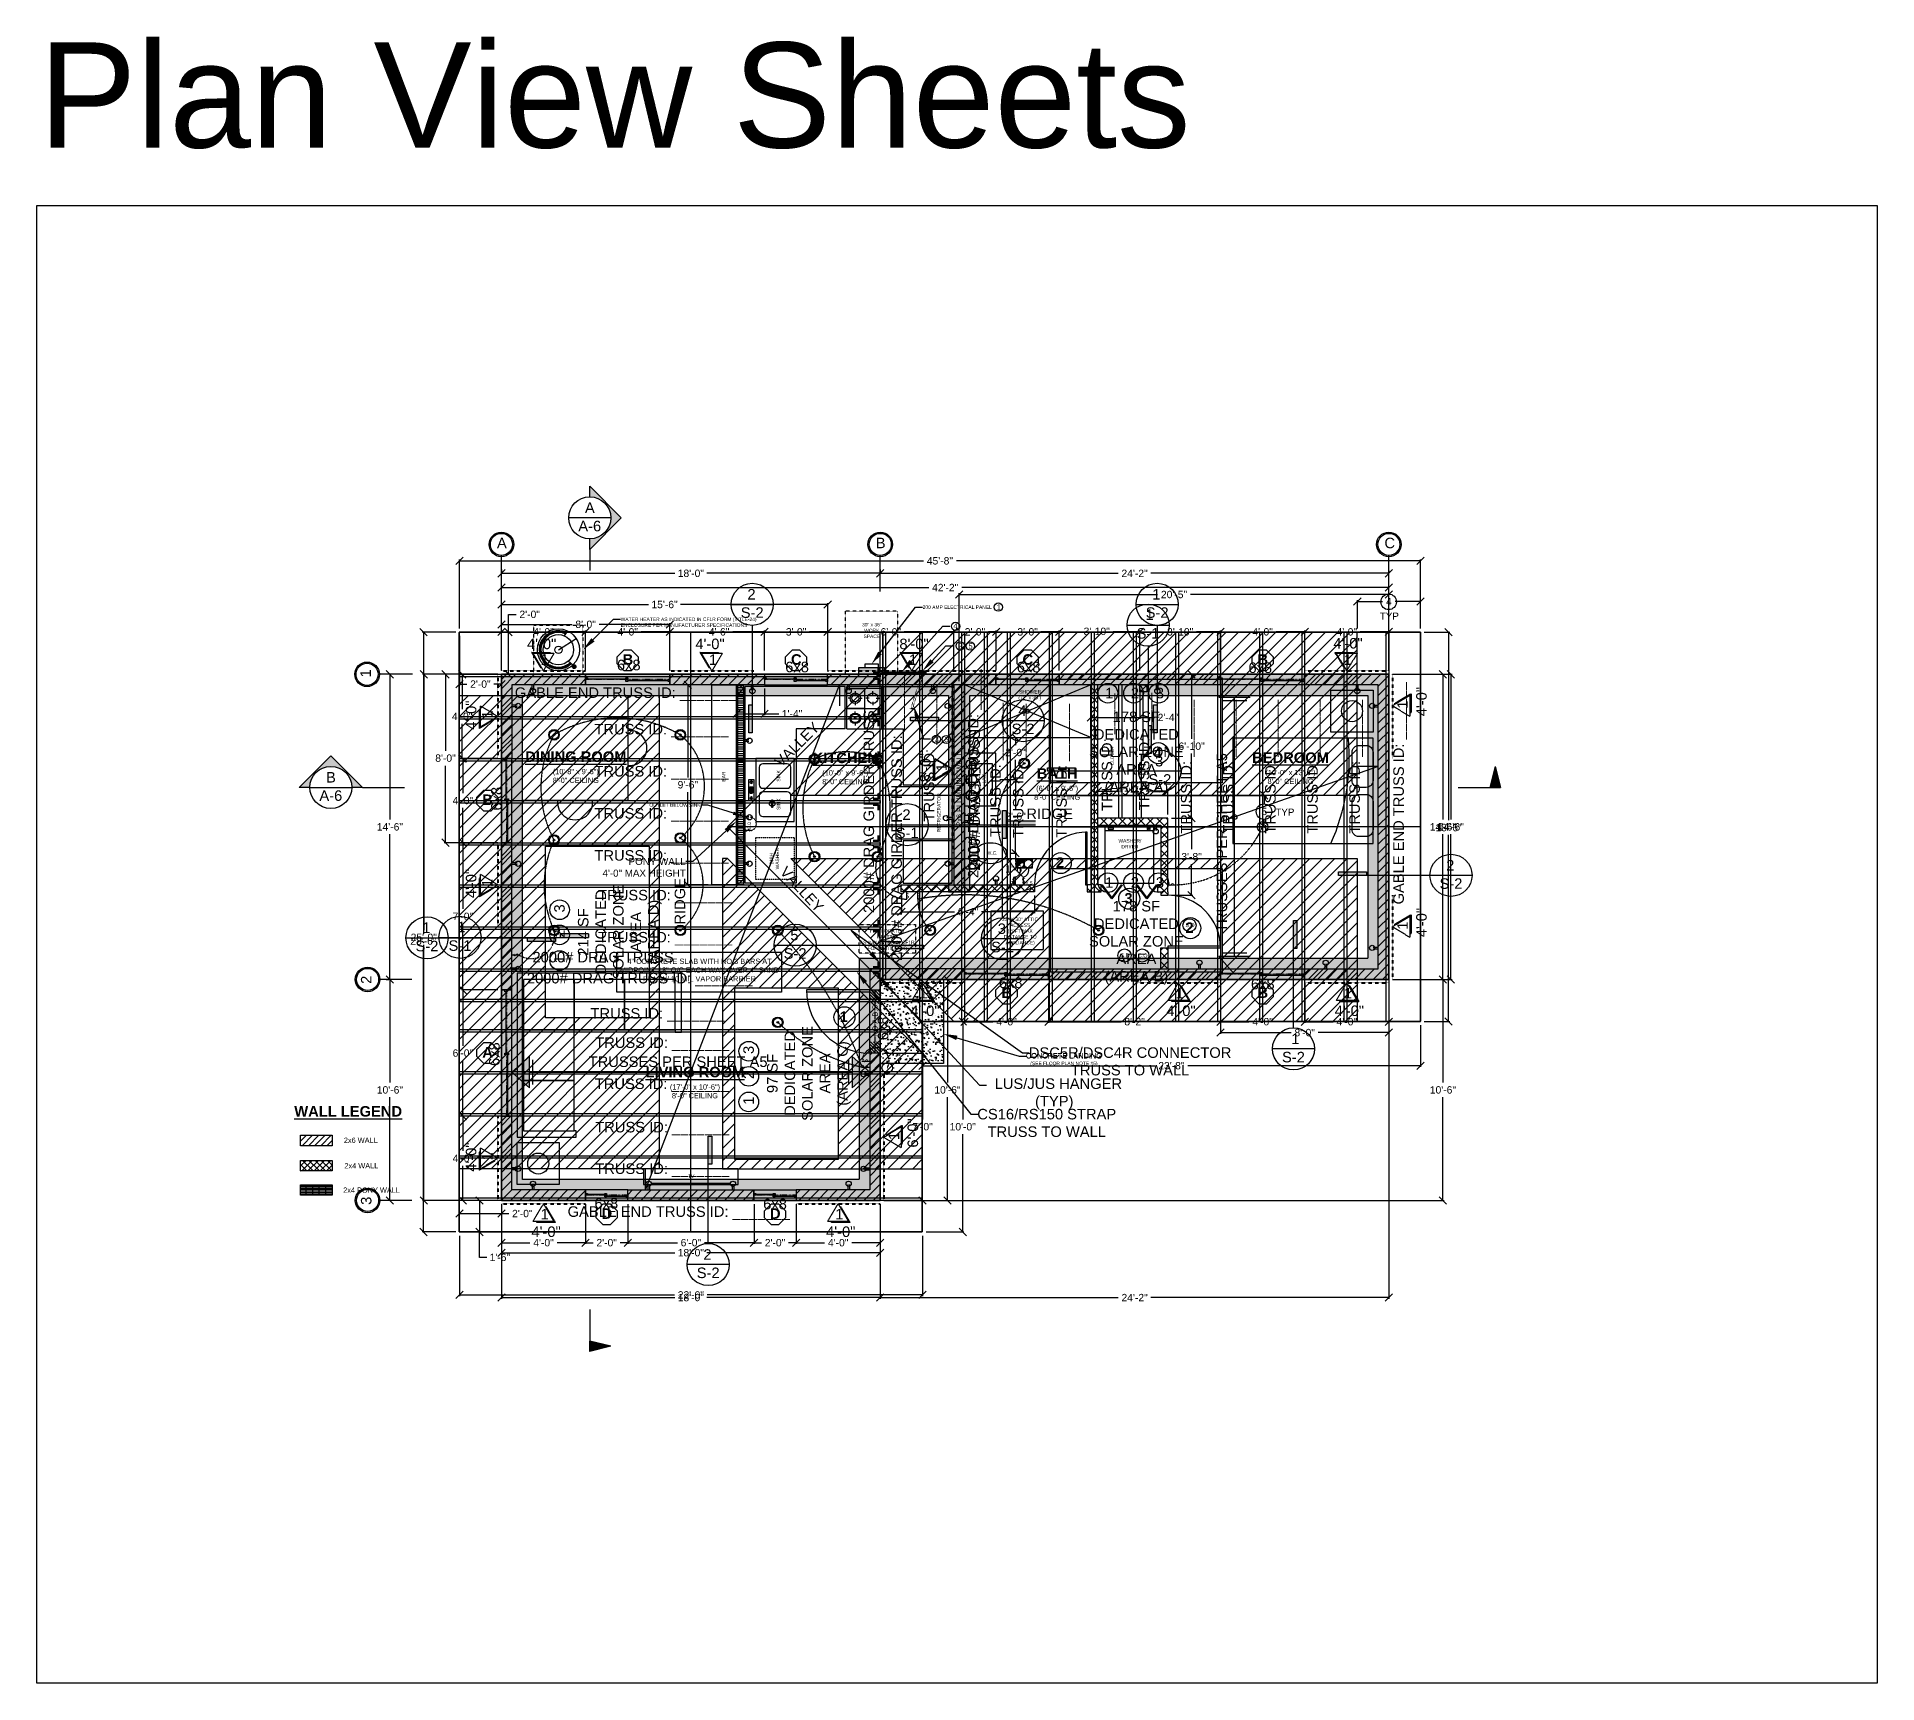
# Model space of a CAD drawing. Header units: inches. Extents: x -3572 to 2430, y -4559 to 3072.
# Drawn here: x -3572 to -2523, y -608 to 331 of the extents above; entities that cross this region are included whole.
import ezdxf
from ezdxf import colors
from ezdxf.entities.mleader import LeaderData, LeaderLine
from ezdxf.math import Vec2, Vec3

# ---------------------------------------------------------------- set-up
doc = ezdxf.new("R2010")
doc.units = ezdxf.units.IN
doc.header["$MEASUREMENT"] = 0
doc.linetypes.add('ACAD_ISO09W100', pattern=[45, 24, -3, 6, -3, 6, -3])
doc.linetypes.add('DASHED2', pattern=[0.375, 0.25, -0.125])
for name, color, linetype in [('Architectural', 2, 'Continuous'), ('Electrical - Components', 40, 'Continuous'), ('F.P. - Dim & Labels', 7, 'Continuous'), ('F.P. - Doors & Window Labels', 1, 'Continuous'), ('F.P. - Doors & Windows', 1, 'Continuous'), ('F.P. - Wall Legend', 7, 'Continuous'), ('F.P. Room Labels', 7, 'Continuous'), ('Floor Plan', 4, 'Continuous'), ('Foundation Outline', 9, 'DASHED2'), ('Foundaton - Dim & Labels', 9, 'Continuous'), ('Plumbing', 2, 'Continuous'), ('Presentation', 7, 'Continuous'), ('Roof Framing - Dim & Labels', 7, 'Continuous'), ('Roof Overhang', 7, 'DASHED2'), ('Roof Plan', 7, 'Continuous'), ('Trusses', 7, 'Continuous')]:
    doc.layers.add(name, color=color, linetype=linetype)
doc.layers.add('Furniture', color=2, linetype='Continuous', transparency=0.7)
doc.layers.add('SHEAR WALLS', color=7, linetype='DASHED2', lineweight=40)
doc.styles.get("Standard").update_dxf_attribs({"font": 'arial.ttf'})
doc.dimstyles.get("Standard").update_dxf_attribs({"dimscale": 0.7, "dimtxt": 6, "dimasz": 6, "dimexe": 1, "dimexo": 3, "dimgap": 3, "dimtad": 0, "dimtih": 1, "dimtoh": 1, "dimdec": 4, "dimzin": 1, "dimdsep": 46, "dimlunit": 4, "dimtxsty": 'Standard', "dimblk": 'OBLIQUE', "dimcen": 0.09, "dimadec": 0, "dimazin": 0, "dimtfac": 1, "dimtdec": 4, "dimtofl": 0, "dimtmove": 0, "dimatfit": 3, "dimfxl": 1, "dimtolj": 1, "dimtzin": 0, "dimarcsym": 0})
pattern_1 = [(45, (144, 0), (-2.6516504, 2.6516504), [])]
pattern_2 = [(140, (-3158.7323, -473.695), (0.62752, 7.1726), [0.75, -8.25]), (85, (-3158.732, -473.695), (-7.52192, -1.38751), [0.6, -6.6]), (190.4514, (-3158.68, -473.097), (-6.8944, 5.78509), [0.6374, -7.01142]), (136.1842, (-3160.732, -473.695), (1.6552, 10.6724), [1.125, -12.375]), (186.6356, (-3160.594, -472.805), (-9.7412, 9.34662), [0.9561, -10.51714]), (81.184, (-3160.732, -473.695), (-9.7412, 9.3466), [0.9, -9.9]), (111, (-3160.2323, -472.695), (4.02619, 5.96907), [0.75, -8.25]), (56, (-3160.232, -472.695), (-7.2515, 2.43315), [0.6, -6.6]), (161.4514, (-3159.897, -472.1974), (-3.22531, 8.40222), [0.6374, -7.01142]), (127.5, (-3158.7323, -473.6948), (-3.328939, 0.121599), [0, -6.52, 0, -6.7, 0, -6.625]), (97.5, (-3158.7323, -473.695), (-3.944117, 2.630695), [0, -3.82, 0, -6.37, 0, -2.525]), (57.5, (-3158.7323, -475.9248), (0.225549, 5.338224), [0, -2.5, 0, -7.8, 0, -10.35]), (47.5, (-3158.7323, -476.925), (-1.00105, 5.83186), [0, -3.25, 0, -5.18, 0, -7.35])]

msp = doc.modelspace()

# ---------------------------------------------------------------- texts
at = {"color": 3, "insert": (-3571.17162, 327.34983), "char_height": 60, "attachment_point": 1}
msp.add_mtext_dynamic_manual_height_columns('Plan View Sheets', width=2572.0309593, gutter_width=1, heights=[0], dxfattribs=at)
at = {"layer": 'Architectural', "char_height": 2, "rotation": 90}
for s, width, insert, attachment_point in [('CLOSET', 26.6683727, (-2960.0776, -84.90315), 1), ('BAR', 20.9439712, (-3179.47233, -94.19564), 7), ('REFRIGERATOR', 20.9439712, (-3056.74895, -123.03337), 7), ('\\pxqc;DISH\\PWASHER', 20.9439712, (-3148.85141, -148.59711), 7)]:
    msp.add_mtext_dynamic_manual_height_columns(s, width=width, gutter_width=1, heights=[0], dxfattribs=dict(at, insert=insert, attachment_point=attachment_point))
at = {"layer": 'Electrical - Components', "attachment_point": 1}
for s, width, heights, insert, char_height in [('1', 5.0856504, [0], (-3024.80419, 6.84928), 3), ('\\pxqc;30" x 36" \\PWORK SPACE', 17.4562494, [0], (-3104.76862, -3.66126), 2), ('4', 5.0856504, [0], (-3049.53562, -3.95848), 3), ('2', 5.0856504, [0], (-3046.62843, -15.23324), 3), ('5', 5.0856504, [0], (-3040.9026, -15.39083), 3), ('3', 5.0856504, [0], (-3060.21318, -68.50041), 3), ('5', 5.0856504, [0], (-3054.48735, -68.658), 3), ('{\\fBatangChe|b0|i0|c0|p49;S}', 13.0889423, [0], (-3076.8497, -157.92993), 2.8), ('{\\fBatangChe|b0|i0|c0|p49;S}', 13.0889423, [0], (-3070.57349, -157.92993), 2.8), ('\\pxqc;FAU LOCATED \\PIN ATTIC\\PAS INDICATED IN CF1R FORM (TITLE-24)', 31.5574432, [14.55391], (-3103.0238, -178.25627), 2), ('\\pxqc;22" X 30" ATTIC ACCESS\\P(20FT MAX DISTANCE TO APPLIANCE)', 28.3245461, [0], (-3025.61052, -171.67018), 2), ('S.D', 8.6881481, [0], (-2917.23248, -174.90897), 2.25), ('S.D', 8.6881481, [0], (-2954.25863, -192.1759), 2.25), ('C.O', 8.6881481, [0], (-2944.3774, -192.1759), 2.25)]:
    msp.add_mtext_dynamic_manual_height_columns(s, width=width, gutter_width=1, heights=heights, dxfattribs=dict(at, insert=insert, char_height=char_height))
at = {"layer": 'Electrical - Components'}
for insert, char_height, attachment_point, rotation in [((-3039.96617, -114.14688), 2.8, 7, 90), ((-3168.29742, -123.09933), 2.8, 1, 90), ((-3016.12251, -152.06119), 2.8, 3, 180), ((-3010.61283, -152.01447), 2.94, 3, 180), ((-2923.80289, -153.88577), 2.94, 3, 270), ((-3300.29742, -194.1669), 2.8, 1, 90), ((-3098.21289, -254.43921), 2.94, 3, 270), ((-3098.21289, -257.84292), 2.94, 3, 270)]:
    msp.add_mtext_dynamic_manual_height_columns('{\\fBatangChe|b0|i0|c0|p49;S}', width=13.0889423, gutter_width=1, heights=[0], dxfattribs=dict(at, insert=insert, char_height=char_height, attachment_point=attachment_point, rotation=rotation))
at = {"layer": 'Electrical - Components', "linetype": 'DASHED2', "insert": (-3166.78217, -121.40906), "char_height": 1.771875, "attachment_point": 1, "rotation": 90}
msp.add_mtext_dynamic_manual_height_columns('G.D', width=3.4891004, gutter_width=1, heights=[0], dxfattribs=at)
at = {"layer": 'Electrical - Components', "linetype": 'DASHED2', "insert": (-3008.41565, -150.9884), "char_height": 1.771875, "attachment_point": 1}
msp.add_mtext_dynamic_manual_height_columns('V.S', width=3.4891004, gutter_width=1, heights=[0], dxfattribs=at)
at = {"layer": 'F.P. - Dim & Labels', "char_height": 6, "attachment_point": 1}
for s, width, insert in [('A', 6.4632211, (-3259.59668, 64.99992)), ('A-6', 6.4632211, (-3263.39055, 54.55693)), ('B', 6.4632211, (-3407.21497, -88.71284)), ('A-6', 6, (-3411.00884, -99.15583))]:
    msp.add_mtext_dynamic_manual_height_columns(s, width=width, gutter_width=1, heights=[0], dxfattribs=dict(at, insert=insert))
at = {"layer": 'F.P. - Doors & Window Labels', "char_height": 6, "attachment_point": 1}
for s, insert in [('\\pxqc;{\\fArial|b1|i0|c0|p34;B}', (-3270.14543, -21.52183)), ('\\pxqc;{\\fArial|b1|i0|c0|p34;C}', (-3174.14543, -21.52183)), ('\\pxqc;{\\fArial|b1|i0|c0|p34;C}', (-3042.14543, -21.52183)), ('\\pxqc;{\\fArial|b1|i0|c0|p34;B}', (-2908.14543, -21.52183)), ('\\pxqc;{\\fArial|b1|i0|c0|p34;4}', (-2968.11058, -74.67081)), ('\\pxqc;{\\fArial|b1|i0|c0|p34;B}', (-3350.14543, -101.52183)), ('\\pxqc;{\\fArial|b1|i0|c0|p34;2}', (-3023.74982, -137.35187)), ('\\pxqc;{\\fArial|b1|i0|c0|p34;3}', (-2984.72446, -157.68253)), ('\\pxqc;{\\fArial|b1|i0|c0|p34;2}', (-2949.92407, -174.4581)), ('\\pxqc;{\\fArial|b1|i0|c0|p34;B}', (-3054.14543, -211.52183)), ('\\pxqc;{\\fArial|b1|i0|c0|p34;B}', (-2908.14543, -211.52183)), ('\\pxqc;{\\fArial|b1|i0|c0|p34;1}', (-3147.09718, -225.22249)), ('\\pxqc;{\\fArial|b1|i0|c0|p34;A}', (-3350.14543, -245.52183)), ('\\pxqc;{\\fArial|b1|i0|c0|p34;D}', (-3282.14543, -337.52183)), ('\\pxqc;{\\fArial|b1|i0|c0|p34;D}', (-3186.14543, -337.52183))]:
    msp.add_mtext_dynamic_manual_height_columns(s, width=70.1010121, gutter_width=1, heights=[0], dxfattribs=dict(at, insert=insert))
at = {"layer": 'F.P. - Wall Legend', "char_height": 6, "attachment_point": 1}
for s, insert in [('\\pxqc;{\\fArial|b1|i0|c0|p34;\\LWALL LEGEND}', (-3429.64203, -279.20423)), ('\\pxqc;{\\H0.5x;2x6 WALL}', (-3422.45017, -297.19082)), ('\\pxqc;{\\H0.5x;2x4 WALL}', (-3422.12659, -311.74061)), ('\\pxqc;{\\H0.5x;          2x4 PONY WALL}', (-3422.12659, -325.62352))]:
    msp.add_mtext_dynamic_manual_height_columns(s, width=70.1010121, gutter_width=1, heights=[0], dxfattribs=dict(at, insert=insert))
at = {"layer": 'F.P. Room Labels', "char_height": 6, "attachment_point": 1}
for s, insert in [('\\pxqc;{\\fArial|b1|i0|c0|p34;\\LDINING ROOM\\P\\fArial|b0|i0|c0|p34;\\H0.5x;\\l(10\'-8" x 9\'-6")\\P8\'-0" CEILING}', (-3299.8544, -76.94967)), ('\\pxqc;{\\fArial|b1|i0|c0|p34;\\LKITCHEN\\P\\fArial|b0|i0|c0|p34;\\H0.5x;\\l(10\'-0" x 9\'-6")\\P8\'-0" CEILING}', (-3146.21655, -77.64931)), ('\\pxqc;{\\fArial|b1|i0|c0|p34;\\LBEDROOM\\P\\fArial|b0|i0|c0|p34;\\H0.5x;\\l(10\'-0" x 13\'-6")\\P8\'-0" CEILING}', (-2892.33281, -77.49556)), ('\\pxqc;{\\fArial|b1|i0|c0|p34;\\LBATH\\P\\fArial|b0|i0|c0|p34;\\H0.5x;\\l(6\'-0" x 9\'-6")\\P8\'-0" CEILING}', (-3025.4032, -86.52998)), ('\\pxqc;{\\fArial|b1|i0|c0|p34;\\LLIVING ROOM\\P\\fArial|b0|i0|c0|p34;\\H0.5x;\\l(17\'-0" x 10\'-6")\\P8\'-0" CEILING}', (-3231.91781, -256.77429))]:
    msp.add_mtext_dynamic_manual_height_columns(s, width=70.1010121, gutter_width=1, heights=[0], dxfattribs=dict(at, insert=insert))
at = {"layer": 'Foundaton - Dim & Labels', "char_height": 6, "attachment_point": 1}
for s, insert in [('1', (-2939.99995, 4.04069)), ('S-1', (-2945.05045, -6.60057)), ('2', (-3078.59173, -109.97981)), ('S-1', (-3082.3856, -120.42279)), ('1', (-3332.39875, -174.06761)), ('S-1', (-3337.3856, -184.68091))]:
    msp.add_mtext_dynamic_manual_height_columns(s, width=6.4632211, gutter_width=1, heights=[0], dxfattribs=dict(at, insert=insert))
at = {"layer": 'Foundaton - Dim & Labels', "char_height": 3, "attachment_point": 1, "rotation": 90}
for s, width, insert in [('2x6 PLUMBING WALL', 45.9236666, (-3047.77099, -119.42479)), ('NO A.B.S', 55.5624735, (-3095.67692, -239.65949))]:
    msp.add_mtext_dynamic_manual_height_columns(s, width=width, gutter_width=1, heights=[0], dxfattribs=dict(at, insert=insert))
at = {"layer": 'Foundaton - Dim & Labels', "lineweight": 50, "insert": (-3240.4219, -195.12852), "char_height": 3, "attachment_point": 1}
msp.add_mtext_dynamic_manual_height_columns('\\pxqc;4" CONCRETE SLAB WITH NO.3 BARS AT MIDPOINT 18" O/C EACH WAY OVER 4" SAND FILL W/ 10 MIL VAPOR BARRIER', width=92.3437679, gutter_width=1, heights=[19.22366], dxfattribs=at)
at = {"layer": 'Furniture', "insert": (-3200.76735, -318.17078), "char_height": 2, "attachment_point": 1}
msp.add_mtext_dynamic_manual_height_columns('TV', width=26.6683727, gutter_width=1, heights=[0], dxfattribs=at)
at = {"layer": 'Plumbing', "char_height": 2}
for s, width, insert, attachment_point in [('SHOWER\\P(72" x 30")', 26.6683727, (-2999.45041, -41.94698), 3), ('W.C.', 26.6683727, (-3024.34585, -133.84484), 3), ('\\pxqc;WASHER/\\PDRYER', 20.9439712, (-2959.347, -126.95923), 1)]:
    msp.add_mtext_dynamic_manual_height_columns(s, width=width, gutter_width=1, heights=[0], dxfattribs=dict(at, insert=insert, attachment_point=attachment_point))
at = {"layer": 'Plumbing', "char_height": 2, "attachment_point": 7, "rotation": 90}
for s, width, insert in [('SINK', 20.9439712, (-3148.19101, -94.19564)), ('LAV.', 26.6683727, (-3030.97753, -95.24197)), ('SINK', 20.9439712, (-3148.19101, -110.30628))]:
    msp.add_mtext_dynamic_manual_height_columns(s, width=width, gutter_width=1, heights=[0], dxfattribs=dict(at, insert=insert))
at = {"layer": 'Roof Framing - Dim & Labels', "char_height": 6, "attachment_point": 1}
for s, width, insert in [('2', 6.4632211, (-3166.96783, 15.66258)), ('1', 6.4632211, (-2936.08191, 15.66258)), ('S-2', 10.4276413, (-3170.7617, 5.21959)), ('S-2', 10.4276413, (-2939.87578, 5.21959)), ('6x8', 30.6199099, (-3241.35745, -24.68373)), ('6x8', 30.6199099, (-3145.38921, -25.80171)), ('6x8', 30.6199099, (-3013.3851, -25.88478)), ('6x8', 30.6199099, (-2881.28978, -26.21798)), ('4', 6.4632211, (-3012.53366, -50.67011)), ('S-2', 6.4632211, (-3016.32753, -61.1131)), ('3', 6.4632211, (-2934.53366, -79.50398)), ('S-2', 6.4632211, (-2938.32753, -89.94696)), ('RIDGE', 167.0284478, (-3007.916, -109.51973)), ('2', 6.4632211, (-2768.53366, -138.87184)), ('S-2', 6.4632211, (-2772.32753, -149.31482)), ('1', 6.4632211, (-3352.39491, -174.4998)), ('3', 6.4632211, (-3024.23449, -175.06633)), ('S-2', 10.4276413, (-3356.18877, -184.94278)), ('5', 6.4632211, (-3142.49155, -178.74122)), ('S-2', 10.4276413, (-3028.02836, -185.50931)), ('2000# DRAG TRUSS', 167.0284478, (-3289.53842, -191.26572)), ('S-2', 10.4276413, (-3146.28541, -189.1842)), ('6x8', 30.6199099, (-3023.61374, -205.90858)), ('6x8', 30.6199099, (-2879.86831, -206.58739)), ('1', 6.4632211, (-2856.89127, -237.83067)), ('TRUSSES PER SHEET A5', 167.0284478, (-3257.47925, -250.90719)), ('S-2', 10.4276413, (-2862.1471, -248.27365)), ('6x8', 30.6199099, (-3254.14705, -331.68858)), ('6x8', 30.6199099, (-3157.97366, -332.03512)), ('2', 6.4632211, (-3192.06306, -360.83067)), ('S-2', 10.4276413, (-3195.85693, -371.27365))]:
    msp.add_mtext_dynamic_manual_height_columns(s, width=width, gutter_width=1, heights=[0], dxfattribs=dict(at, insert=insert))
for s, width, insert, rotation in [('VALLEY', 167.0284478, (-3151.98614, -82.09717), 44.97361866), ('\\pxqc;2000# DRAG GIRDER TRUSS', 167.0284478, (-3100.73359, -194.82562), 90), ('2000# DRAG TRUSS', 167.0284478, (-3040.42867, -144.95667), 90), ('TRUSSES PER SHEET A5', 167.0284478, (-2899.44015, -179.94597), 90), ('6x8', 30.6199099, (-3313.08697, -110.68172), 90), ('VALLEY', 167.0284478, (-3144.41237, -141.91938), 312.73603775), ('RIDGE', 167.0284478, (-3208.44069, -175.71395), 90), ('6x8', 30.6199099, (-3092.59604, -241.67311), 90), ('6x8', 30.6199099, (-3314.27646, -256.32526), 90)]:
    msp.add_mtext_dynamic_manual_height_columns(s, width=width, gutter_width=1, heights=[0], dxfattribs=dict(at, insert=insert, rotation=rotation))
at = {"layer": 'Roof Plan', "attachment_point": 1}
for s, width, insert, char_height in [('TYP', 16.8164993, (-2806.39809, 2.21715), 4), ('1', 7.5883495, (-2963.00025, -40.69152), 6), ('2', 7.5883495, (-2948.38036, -40.69152), 6), ('3', 7.5883495, (-2934.06549, -40.69152), 6), ('\\pxqc;178 SF \\PDEDICATED SOLAR ZONE AREA\\P(AREA A)', 78.72718, (-2984.54358, -54.21516), 6), ('TYP', 16.8164993, (-2865.9356, -109.56401), 4), ('1', 7.5883495, (-2963.00025, -148.69152), 6), ('2', 7.5883495, (-2948.38036, -148.69152), 6), ('3', 7.5883495, (-2934.06549, -148.69152), 6), ('\\pxqc;178 SF \\PDEDICATED SOLAR ZONE AREA\\P(AREA B)', 78.72718, (-2984.54358, -162.21516), 6)]:
    msp.add_mtext_dynamic_manual_height_columns(s, width=width, gutter_width=1, heights=[0], dxfattribs=dict(at, insert=insert, char_height=char_height))
at = {"layer": 'Roof Plan', "char_height": 6, "attachment_point": 1, "rotation": 90}
for s, width, insert in [('\\pxqc;214 SF \\PDEDICATED SOLAR ZONE AREA\\P(AREA D)', 78.72718, (-3263.60371, -219.30735)), ('3', 7.5883495, (-3277.12735, -168.82926)), ('2', 7.5883495, (-3277.12735, -183.14413)), ('1', 7.5883495, (-3277.12735, -197.76401)), ('\\pxqc;97 SF \\PDEDICATED SOLAR ZONE AREA\\P(AREA C)', 78.72718, (-3155.77559, -299.96814)), ('3', 7.5883495, (-3169.29922, -249.49006)), ('2', 7.5883495, (-3169.29922, -263.80492)), ('1', 7.5883495, (-3169.29922, -278.42481))]:
    msp.add_mtext_dynamic_manual_height_columns(s, width=width, gutter_width=1, heights=[0], dxfattribs=dict(at, insert=insert))
at = {"layer": 'SHEAR WALLS', "linetype": 'Continuous', "lineweight": -2, "char_height": 6, "attachment_point": 1}
for s, insert in [('A', (-3309.7659, 44.90265)), ('B', (-3093.7659, 44.90265)), ('C', (-2803.7659, 44.90265))]:
    msp.add_mtext_dynamic_manual_height_columns(s, width=13.9144311, gutter_width=1, heights=[0], dxfattribs=dict(at, insert=insert))
at = {"layer": 'SHEAR WALLS', "char_height": 6, "attachment_point": 1}
for s, insert in [('4\'-0"', (-3292.62895, -12.64235)), ('4\'-0"', (-3196.62895, -12.64235)), ('8\'-0"', (-3080.30232, -12.64235)), ('4\'-0"', (-2832.86045, -12.28889)), ('1', (-3284.9167, -21.66163)), ('1', (-3188.9167, -21.66163)), ('1', (-3074.9167, -21.66163)), ('1', (-2826.9167, -21.66163)), ('1', (-3068.85368, -211.81281)), ('1', (-2922.85368, -211.81281)), ('1', (-2826.85368, -211.81281)), ('4\'-0"', (-3074.07864, -221.84521)), ('4\'-0"', (-2928.07864, -221.84521)), ('4\'-0"', (-2832.07864, -221.84521))]:
    msp.add_mtext_dynamic_manual_height_columns(s, width=6.4632211, gutter_width=1, heights=[0], dxfattribs=dict(at, insert=insert))
at = {"layer": 'SHEAR WALLS', "linetype": 'Continuous', "lineweight": -2, "char_height": 6, "attachment_point": 1, "rotation": 90}
for s, insert in [('1', (-3387.64281, -34.75113)), ('2', (-3387.31709, -209.52967)), ('3', (-3387.31709, -335.52967))]:
    msp.add_mtext_dynamic_manual_height_columns(s, width=13.9144311, gutter_width=1, heights=[0], dxfattribs=dict(at, insert=insert))
at = {"layer": 'SHEAR WALLS', "char_height": 6, "attachment_point": 1, "rotation": 90}
for s, insert in [('4\'-0"', (-2785.65124, -56.87827)), ('4\'-0"', (-3327.51927, -64.62912)), ('1', (-2796.41454, -52.61744)), ('1', (-3318.26921, -58.25172)), ('8\'-0"', (-3068.51927, -94.62912)), ('1', (-3059.26921, -88.25172)), ('4\'-0"', (-3327.51927, -160.62912)), ('1', (-3318.26921, -154.25172)), ('4\'-0"', (-2785.65124, -182.87827)), ('1', (-2796.41454, -178.61744)), ('4\'-0"', (-3327.51927, -316.62912)), ('1', (-3318.26921, -310.25172))]:
    msp.add_mtext_dynamic_manual_height_columns(s, width=6.4632211, gutter_width=1, heights=[0], dxfattribs=dict(at, insert=insert))
at = {"layer": 'SHEAR WALLS', "lineweight": -2, "char_height": 6, "attachment_point": 1, "rotation": 90}
for s, insert in [('6\'-0"', (-3075.65124, -302.87827)), ('1', (-3086.41454, -298.61744))]:
    msp.add_mtext_dynamic_manual_height_columns(s, width=6.4632211, gutter_width=1, heights=[0], dxfattribs=dict(at, insert=insert))
at = {"layer": 'SHEAR WALLS', "lineweight": -2, "char_height": 6, "attachment_point": 1}
for s, insert in [('1', (-3284.85368, -337.81281)), ('1', (-3116.85368, -337.81281)), ('4\'-0"', (-3290.07864, -347.84521)), ('4\'-0"', (-3122.07864, -347.84521))]:
    msp.add_mtext_dynamic_manual_height_columns(s, width=6.4632211, gutter_width=1, heights=[0], dxfattribs=dict(at, insert=insert))
at = {"layer": 'Trusses', "char_height": 6, "attachment_point": 1, "rotation": 90}
for s, width, heights, insert in [('\\pxqc;2000# DRAG TRUSS ID: _____ ', 130.9900674, [26.08894], (-3041.20452, -155.10385)), ('2000# DRAG GIRDER TRUSS ID: _______', 179.1222086, [31.03875], (-3084.89521, -196.34774)), ('TRUSS ID: _______', 129.5259493, [0], (-3066.38772, -116.94968)), ('GABLE END TRUSS ID: _______', 129.5259493, [0], (-2798.68601, -164.20406)), ('TRUSS ID: _______', 129.5259493, [0], (-3028.53843, -125.72395)), ('TRUSS ID: _______', 129.5259493, [0], (-3015.55867, -126.27784)), ('TRUSS ID: _______', 129.5259493, [0], (-2990.85869, -126.21984)), ('TRUSS ID: _____', 129.5259493, [7.76808], (-2964.92395, -110.93255)), ('TRUSS ID: _____', 129.5259493, [0], (-2943.77263, -110.55298)), ('TRUSS ID: _______', 129.5259493, [0], (-2919.77263, -123.86731)), ('TRUSS ID: _______', 129.5259493, [0], (-2895.77263, -123.86731)), ('TRUSS ID: _______', 129.5259493, [0], (-2871.77263, -123.86731)), ('TRUSS ID: _______', 129.5259493, [0], (-2847.77263, -123.86731)), ('TRUSS ID: _______', 129.5259493, [0], (-2823.77263, -123.86731))]:
    msp.add_mtext_dynamic_manual_height_columns(s, width=width, gutter_width=1, heights=heights, dxfattribs=dict(at, insert=insert))
at = {"layer": 'Trusses', "char_height": 6, "attachment_point": 1}
for s, insert in [('GABLE END TRUSS ID: _______', (-3299.56625, -40.45733)), ('TRUSS ID: _______', (-3254.17798, -61.26707)), ('TRUSS ID: _______', (-3254.17798, -85.26707)), ('TRUSS ID: _______', (-3254.17798, -109.26707)), ('TRUSS ID: _______', (-3254.17798, -133.26707)), ('TRUSS ID: _______', (-3252.07031, -155.89651)), ('TRUSS ID: _______', (-3252.07031, -179.89651)), ('2000# DRAG TRUSS ID: _______', (-3292.72673, -203.24087)), ('TRUSS ID: _______', (-3256.43602, -223.3545)), ('TRUSS ID: _______', (-3253.72397, -240.01478)), ('TRUSS ID: _______', (-3253.99954, -263.46395)), ('TRUSS ID: _______', (-3253.72397, -288.21242)), ('TRUSS ID: _______', (-3253.72397, -311.89473)), ('GABLE END TRUSS ID: _______', (-3269.47368, -336.35767))]:
    msp.add_mtext_dynamic_manual_height_columns(s, width=129.5259493, gutter_width=1, heights=[0], dxfattribs=dict(at, insert=insert))

# ---------------------------------------------------------------- blocks, each defined once
blk = doc.blocks.new('_Oblique')
at = {"color": 0, "linetype": 'ByBlock', "lineweight": -2}
blk.add_line((-0.5, -0.5), (0.5, 0.5), dxfattribs=at)
blk = doc.blocks.new('*D40')
at = {"layer": 'Defpoints', "color": 0, "transparency": 16777216}
for p in [(-3307.2, -333), (-3091.2, -333), (-3091.2, -388.4)]:
    blk.add_point(p, dxfattribs=at)
at = {"layer": 'F.P. - Dim & Labels', "color": 0, "lineweight": -2, "transparency": 16777216}
for p, q in [((-3307.2, -335.1), (-3307.2, -389.1)), ((-3091.2, -335.1), (-3091.2, -389.1)), ((-3307.2, -388.4), (-3208.3, -388.4)), ((-3091.2, -388.4), (-3190.1, -388.4))]:
    blk.add_line(p, q, dxfattribs=at)
at = {"layer": 'F.P. - Dim & Labels', "color": 0, "lineweight": -2, "transparency": 16777216, "xscale": 4.199999999999999, "yscale": 4.199999999999999, "zscale": 4.199999999999999, "rotation": 180}
blk.add_blockref('_Oblique', (-3307.2, -388.4), dxfattribs=at)
at = {"layer": 'F.P. - Dim & Labels', "color": 0, "lineweight": -2, "transparency": 16777216, "xscale": 4.199999999999999, "yscale": 4.199999999999999, "zscale": 4.199999999999999}
blk.add_blockref('_Oblique', (-3091.2, -388.4), dxfattribs=at)
at = {"layer": 'F.P. - Dim & Labels', "color": 0, "transparency": 16777216, "insert": (-3199.2, -388.4), "char_height": 4.2, "attachment_point": 5}
blk.add_mtext('\\A1;18\'-0"', dxfattribs=at)
blk = doc.blocks.new('*D41')
at = {"layer": 'Defpoints', "color": 0, "linetype": 'ByBlock', "transparency": 16777216}
for p in [(-3307.2, 24.6), (-3091.2, 24.6), (-3091.2, 24.6)]:
    blk.add_point(p, dxfattribs=at)
at = {"layer": 'SHEAR WALLS', "color": 0, "linetype": 'ByBlock', "lineweight": -2, "transparency": 16777216}
for p, q in [((-3307.2, 26.7), (-3307.2, 25.3)), ((-3307.2, 24.6), (-3208.3, 24.6)), ((-3091.2, 24.6), (-3190.1, 24.6)), ((-3091.2, 26.7), (-3091.2, 25.3))]:
    blk.add_line(p, q, dxfattribs=at)
at = {"layer": 'SHEAR WALLS', "color": 0, "linetype": 'ByBlock', "lineweight": -2, "transparency": 16777216, "xscale": 4.199999999999999, "yscale": 4.199999999999999, "zscale": 4.199999999999999, "rotation": 180}
blk.add_blockref('_Oblique', (-3307.2, 24.6), dxfattribs=at)
at = {"layer": 'SHEAR WALLS', "color": 0, "linetype": 'ByBlock', "lineweight": -2, "transparency": 16777216, "xscale": 4.199999999999999, "yscale": 4.199999999999999, "zscale": 4.199999999999999}
blk.add_blockref('_Oblique', (-3091.2, 24.6), dxfattribs=at)
at = {"layer": 'SHEAR WALLS', "color": 0, "linetype": 'ByBlock', "lineweight": -2, "transparency": 16777216, "insert": (-3199.2, 24.6), "char_height": 4.2, "attachment_point": 5}
blk.add_mtext('\\A1;18\'-0"', dxfattribs=at)
blk = doc.blocks.new('*D42')
at = {"layer": 'Defpoints', "color": 0, "linetype": 'ByBlock', "transparency": 16777216}
for p in [(-3091.2, 24.6), (-2801.2, 24.6), (-2801.2, 23.9)]:
    blk.add_point(p, dxfattribs=at)
at = {"layer": 'SHEAR WALLS', "color": 0, "linetype": 'ByBlock', "lineweight": -2, "transparency": 16777216}
for p, q in [((-3091.2, 26.7), (-3091.2, 25.3)), ((-3091.2, 24.6), (-2955.6, 24.6)), ((-2801.2, 24.6), (-2936.9, 24.6)), ((-2801.2, 26), (-2801.2, 25.3))]:
    blk.add_line(p, q, dxfattribs=at)
at = {"layer": 'SHEAR WALLS', "color": 0, "linetype": 'ByBlock', "lineweight": -2, "transparency": 16777216, "xscale": 4.199999999999999, "yscale": 4.199999999999999, "zscale": 4.199999999999999, "rotation": 180}
blk.add_blockref('_Oblique', (-3091.2, 24.6), dxfattribs=at)
at = {"layer": 'SHEAR WALLS', "color": 0, "linetype": 'ByBlock', "lineweight": -2, "transparency": 16777216, "xscale": 4.199999999999999, "yscale": 4.199999999999999, "zscale": 4.199999999999999}
blk.add_blockref('_Oblique', (-2801.2, 24.6), dxfattribs=at)
at = {"layer": 'SHEAR WALLS', "color": 0, "linetype": 'ByBlock', "lineweight": -2, "transparency": 16777216, "insert": (-2946.2, 24.6), "char_height": 4.2, "attachment_point": 5}
blk.add_mtext('\\A1;24\'-2"', dxfattribs=at)
blk = doc.blocks.new('*D43')
at = {"layer": 'Defpoints', "color": 0, "transparency": 16777216}
for p in [(-2801.2, 16.5), (-3307.2, -33), (-2801.2, -33)]:
    blk.add_point(p, dxfattribs=at)
at = {"layer": 'F.P. - Dim & Labels', "color": 0, "lineweight": -2, "transparency": 16777216}
for p, q in [((-3307.2, -30.9), (-3307.2, 17.2)), ((-3307.2, 16.5), (-3063.6, 16.5)), ((-2801.2, 16.5), (-3044.8, 16.5)), ((-2801.2, -30.9), (-2801.2, 17.2))]:
    blk.add_line(p, q, dxfattribs=at)
at = {"layer": 'F.P. - Dim & Labels', "color": 0, "lineweight": -2, "transparency": 16777216, "xscale": 4.199999999999999, "yscale": 4.199999999999999, "zscale": 4.199999999999999, "rotation": 180}
blk.add_blockref('_Oblique', (-3307.2, 16.5), dxfattribs=at)
at = {"layer": 'F.P. - Dim & Labels', "color": 0, "lineweight": -2, "transparency": 16777216, "xscale": 4.199999999999999, "yscale": 4.199999999999999, "zscale": 4.199999999999999}
blk.add_blockref('_Oblique', (-2801.2, 16.5), dxfattribs=at)
at = {"layer": 'F.P. - Dim & Labels', "color": 0, "transparency": 16777216, "insert": (-3054.2, 16.5), "char_height": 4.2, "attachment_point": 5}
blk.add_mtext('\\A1;42\'-2"', dxfattribs=at)
blk = doc.blocks.new('*D44')
at = {"layer": 'Defpoints', "color": 0, "transparency": 16777216}
for p in [(-2801.2, -33), (-2801.2, -207), (-2770.4, -207)]:
    blk.add_point(p, dxfattribs=at)
at = {"layer": 'F.P. - Dim & Labels', "color": 0, "lineweight": -2, "transparency": 16777216}
for p, q in [((-2799.1, -33), (-2769.7, -33)), ((-2770.4, -33), (-2770.4, -115.8)), ((-2770.4, -207), (-2770.4, -124.2)), ((-2799.1, -207), (-2769.7, -207))]:
    blk.add_line(p, q, dxfattribs=at)
at = {"layer": 'F.P. - Dim & Labels', "color": 0, "lineweight": -2, "transparency": 16777216, "xscale": 4.199999999999999, "yscale": 4.199999999999999, "zscale": 4.199999999999999}
for p, rotation in [((-2770.4, -33), 90), ((-2770.4, -207), 270)]:
    blk.add_blockref('_Oblique', p, dxfattribs=dict(at, rotation=rotation))
at = {"layer": 'F.P. - Dim & Labels', "color": 0, "transparency": 16777216, "insert": (-2770.4, -120), "char_height": 4.2, "attachment_point": 5}
blk.add_mtext('\\A1;14\'-6"', dxfattribs=at)
blk = doc.blocks.new('*D45')
at = {"layer": 'Defpoints', "color": 0, "transparency": 16777216}
for p in [(-3307.2, -33), (-3351.5, -333), (-3307.2, -333)]:
    blk.add_point(p, dxfattribs=at)
at = {"layer": 'F.P. - Dim & Labels', "color": 0, "lineweight": -2, "transparency": 16777216}
for p, q in [((-3309.3, -33), (-3352.2, -33)), ((-3351.5, -33), (-3351.5, -178.8)), ((-3351.5, -333), (-3351.5, -187.2)), ((-3309.3, -333), (-3352.2, -333))]:
    blk.add_line(p, q, dxfattribs=at)
at = {"layer": 'F.P. - Dim & Labels', "color": 0, "lineweight": -2, "transparency": 16777216, "xscale": 4.199999999999999, "yscale": 4.199999999999999, "zscale": 4.199999999999999}
for p, rotation in [((-3351.5, -33), 90), ((-3351.5, -333), 270)]:
    blk.add_blockref('_Oblique', p, dxfattribs=dict(at, rotation=rotation))
at = {"layer": 'F.P. - Dim & Labels', "color": 0, "transparency": 16777216, "insert": (-3351.5, -183), "char_height": 4.2, "attachment_point": 5}
blk.add_mtext('\\A1;25\'-0"', dxfattribs=at)
blk = doc.blocks.new('*D46')
at = {"layer": 'Defpoints', "color": 0, "transparency": 16777216}
for p in [(-3259.2, -8.8), (-3307.2, -33), (-3259.2, -33)]:
    blk.add_point(p, dxfattribs=at)
at = {"layer": 'F.P. - Dim & Labels', "color": 0, "lineweight": -2, "transparency": 16777216}
for p, q in [((-3307.2, -30.9), (-3307.2, -8.1)), ((-3307.2, -8.8), (-3291, -8.8)), ((-3259.2, -8.8), (-3275.5, -8.8)), ((-3259.2, -30.9), (-3259.2, -8.1))]:
    blk.add_line(p, q, dxfattribs=at)
at = {"layer": 'F.P. - Dim & Labels', "color": 0, "lineweight": -2, "transparency": 16777216, "xscale": 4.199999999999999, "yscale": 4.199999999999999, "zscale": 4.199999999999999, "rotation": 180}
blk.add_blockref('_Oblique', (-3307.2, -8.8), dxfattribs=at)
at = {"layer": 'F.P. - Dim & Labels', "color": 0, "lineweight": -2, "transparency": 16777216, "xscale": 4.199999999999999, "yscale": 4.199999999999999, "zscale": 4.199999999999999}
blk.add_blockref('_Oblique', (-3259.2, -8.8), dxfattribs=at)
at = {"layer": 'F.P. - Dim & Labels', "color": 0, "transparency": 16777216, "insert": (-3283.2, -8.8), "char_height": 4.2, "attachment_point": 5}
blk.add_mtext('\\A1;4\'-0"', dxfattribs=at)
blk = doc.blocks.new('*D47')
at = {"layer": 'Defpoints', "color": 0, "transparency": 16777216}
for p in [(-3211.2, -8.8), (-3259.2, -33), (-3211.2, -33)]:
    blk.add_point(p, dxfattribs=at)
at = {"layer": 'F.P. - Dim & Labels', "color": 0, "lineweight": -2, "transparency": 16777216}
for p, q in [((-3259.2, -30.9), (-3259.2, -8.1)), ((-3259.2, -8.8), (-3243, -8.8)), ((-3211.2, -8.8), (-3227.5, -8.8)), ((-3211.2, -30.9), (-3211.2, -8.1))]:
    blk.add_line(p, q, dxfattribs=at)
at = {"layer": 'F.P. - Dim & Labels', "color": 0, "lineweight": -2, "transparency": 16777216, "xscale": 4.199999999999999, "yscale": 4.199999999999999, "zscale": 4.199999999999999, "rotation": 180}
blk.add_blockref('_Oblique', (-3259.2, -8.8), dxfattribs=at)
at = {"layer": 'F.P. - Dim & Labels', "color": 0, "lineweight": -2, "transparency": 16777216, "xscale": 4.199999999999999, "yscale": 4.199999999999999, "zscale": 4.199999999999999}
blk.add_blockref('_Oblique', (-3211.2, -8.8), dxfattribs=at)
at = {"layer": 'F.P. - Dim & Labels', "color": 0, "transparency": 16777216, "insert": (-3235.2, -8.8), "char_height": 4.2, "attachment_point": 5}
blk.add_mtext('\\A1;4\'-0"', dxfattribs=at)
blk = doc.blocks.new('*D48')
at = {"layer": 'Defpoints', "color": 0, "transparency": 16777216}
for p in [(-3157.2, -8.8), (-3211.2, -33), (-3157.2, -33)]:
    blk.add_point(p, dxfattribs=at)
at = {"layer": 'F.P. - Dim & Labels', "color": 0, "lineweight": -2, "transparency": 16777216}
for p, q in [((-3211.2, -30.9), (-3211.2, -8.1)), ((-3211.2, -8.8), (-3190.8, -8.8)), ((-3157.2, -8.8), (-3175.3, -8.8)), ((-3157.2, -30.9), (-3157.2, -8.1))]:
    blk.add_line(p, q, dxfattribs=at)
at = {"layer": 'F.P. - Dim & Labels', "color": 0, "lineweight": -2, "transparency": 16777216, "xscale": 4.199999999999999, "yscale": 4.199999999999999, "zscale": 4.199999999999999, "rotation": 180}
blk.add_blockref('_Oblique', (-3211.2, -8.8), dxfattribs=at)
at = {"layer": 'F.P. - Dim & Labels', "color": 0, "lineweight": -2, "transparency": 16777216, "xscale": 4.199999999999999, "yscale": 4.199999999999999, "zscale": 4.199999999999999}
blk.add_blockref('_Oblique', (-3157.2, -8.8), dxfattribs=at)
at = {"layer": 'F.P. - Dim & Labels', "color": 0, "transparency": 16777216, "insert": (-3183.1, -8.8), "char_height": 4.2, "attachment_point": 5}
blk.add_mtext('\\A1;4\'-6"', dxfattribs=at)
blk = doc.blocks.new('*D49')
at = {"layer": 'Defpoints', "color": 0, "transparency": 16777216}
for p in [(-3121.2, -8.8), (-3157.2, -33), (-3121.2, -33)]:
    blk.add_point(p, dxfattribs=at)
at = {"layer": 'F.P. - Dim & Labels', "color": 0, "lineweight": -2, "transparency": 16777216}
for p, q in [((-3157.2, -30.9), (-3157.2, -8.1)), ((-3157.2, -8.8), (-3146.9, -8.8)), ((-3121.2, -8.8), (-3131.6, -8.8)), ((-3121.2, -30.9), (-3121.2, -8.1))]:
    blk.add_line(p, q, dxfattribs=at)
at = {"layer": 'F.P. - Dim & Labels', "color": 0, "lineweight": -2, "transparency": 16777216, "xscale": 4.199999999999999, "yscale": 4.199999999999999, "zscale": 4.199999999999999, "rotation": 180}
blk.add_blockref('_Oblique', (-3157.2, -8.8), dxfattribs=at)
at = {"layer": 'F.P. - Dim & Labels', "color": 0, "lineweight": -2, "transparency": 16777216, "xscale": 4.199999999999999, "yscale": 4.199999999999999, "zscale": 4.199999999999999}
blk.add_blockref('_Oblique', (-3121.2, -8.8), dxfattribs=at)
at = {"layer": 'F.P. - Dim & Labels', "color": 0, "transparency": 16777216, "insert": (-3139.2, -8.8), "char_height": 4.2, "attachment_point": 5}
blk.add_mtext('\\A1;3\'-0"', dxfattribs=at)
blk = doc.blocks.new('*D50')
at = {"layer": 'Defpoints', "color": 0, "transparency": 16777216}
for p in [(-3049.2, -8.8), (-3121.2, -33), (-3049.2, -33)]:
    blk.add_point(p, dxfattribs=at)
at = {"layer": 'F.P. - Dim & Labels', "color": 0, "lineweight": -2, "transparency": 16777216}
for p, q in [((-3121.2, -30.9), (-3121.2, -8.1)), ((-3121.2, -8.8), (-3092.9, -8.8)), ((-3049.2, -8.8), (-3077.5, -8.8)), ((-3049.2, -30.9), (-3049.2, -8.1))]:
    blk.add_line(p, q, dxfattribs=at)
at = {"layer": 'F.P. - Dim & Labels', "color": 0, "lineweight": -2, "transparency": 16777216, "xscale": 4.199999999999999, "yscale": 4.199999999999999, "zscale": 4.199999999999999, "rotation": 180}
blk.add_blockref('_Oblique', (-3121.2, -8.8), dxfattribs=at)
at = {"layer": 'F.P. - Dim & Labels', "color": 0, "lineweight": -2, "transparency": 16777216, "xscale": 4.199999999999999, "yscale": 4.199999999999999, "zscale": 4.199999999999999}
blk.add_blockref('_Oblique', (-3049.2, -8.8), dxfattribs=at)
at = {"layer": 'F.P. - Dim & Labels', "color": 0, "transparency": 16777216, "insert": (-3085.2, -8.8), "char_height": 4.2, "attachment_point": 5}
blk.add_mtext('\\A1;6\'-0"', dxfattribs=at)
blk = doc.blocks.new('*D51')
at = {"layer": 'Defpoints', "color": 0, "transparency": 16777216}
for p in [(-3025.2, -8.8), (-3049.2, -33), (-3025.2, -33)]:
    blk.add_point(p, dxfattribs=at)
at = {"layer": 'F.P. - Dim & Labels', "color": 0, "lineweight": -2, "transparency": 16777216}
for p, q in [((-3049.2, -30.9), (-3049.2, -8.1)), ((-3049.2, -8.8), (-3044.9, -8.8)), ((-3025.2, -8.8), (-3029.5, -8.8)), ((-3025.2, -30.9), (-3025.2, -8.1))]:
    blk.add_line(p, q, dxfattribs=at)
at = {"layer": 'F.P. - Dim & Labels', "color": 0, "lineweight": -2, "transparency": 16777216, "xscale": 4.199999999999999, "yscale": 4.199999999999999, "zscale": 4.199999999999999, "rotation": 180}
blk.add_blockref('_Oblique', (-3049.2, -8.8), dxfattribs=at)
at = {"layer": 'F.P. - Dim & Labels', "color": 0, "lineweight": -2, "transparency": 16777216, "xscale": 4.199999999999999, "yscale": 4.199999999999999, "zscale": 4.199999999999999}
blk.add_blockref('_Oblique', (-3025.2, -8.8), dxfattribs=at)
at = {"layer": 'F.P. - Dim & Labels', "color": 0, "transparency": 16777216, "insert": (-3037.2, -8.8), "char_height": 4.2, "attachment_point": 5}
blk.add_mtext('\\A1;2\'-0"', dxfattribs=at)
blk = doc.blocks.new('*D52')
at = {"layer": 'Defpoints', "color": 0, "transparency": 16777216}
for p in [(-2989.2, -8.8), (-3025.2, -33), (-2989.2, -33)]:
    blk.add_point(p, dxfattribs=at)
at = {"layer": 'F.P. - Dim & Labels', "color": 0, "lineweight": -2, "transparency": 16777216}
for p, q in [((-3025.2, -30.9), (-3025.2, -8.1)), ((-3025.2, -8.8), (-3014.9, -8.8)), ((-2989.2, -8.8), (-2999.6, -8.8)), ((-2989.2, -30.9), (-2989.2, -8.1))]:
    blk.add_line(p, q, dxfattribs=at)
at = {"layer": 'F.P. - Dim & Labels', "color": 0, "lineweight": -2, "transparency": 16777216, "xscale": 4.199999999999999, "yscale": 4.199999999999999, "zscale": 4.199999999999999, "rotation": 180}
blk.add_blockref('_Oblique', (-3025.2, -8.8), dxfattribs=at)
at = {"layer": 'F.P. - Dim & Labels', "color": 0, "lineweight": -2, "transparency": 16777216, "xscale": 4.199999999999999, "yscale": 4.199999999999999, "zscale": 4.199999999999999}
blk.add_blockref('_Oblique', (-2989.2, -8.8), dxfattribs=at)
at = {"layer": 'F.P. - Dim & Labels', "color": 0, "transparency": 16777216, "insert": (-3007.2, -8.8), "char_height": 4.2, "attachment_point": 5}
blk.add_mtext('\\A1;3\'-0"', dxfattribs=at)
blk = doc.blocks.new('*D53')
at = {"layer": 'Defpoints', "color": 0, "transparency": 16777216}
for p in [(-2943.2, -8.8), (-2989.2, -33), (-2943.2, -33)]:
    blk.add_point(p, dxfattribs=at)
at = {"layer": 'F.P. - Dim & Labels', "color": 0, "lineweight": -2, "transparency": 16777216}
for p, q in [((-2989.2, -30.9), (-2989.2, -8.1)), ((-2989.2, -8.8), (-2977.1, -8.8)), ((-2943.2, -8.8), (-2958.5, -8.8)), ((-2943.2, -30.9), (-2943.2, -8.1))]:
    blk.add_line(p, q, dxfattribs=at)
at = {"layer": 'F.P. - Dim & Labels', "color": 0, "lineweight": -2, "transparency": 16777216, "xscale": 4.199999999999999, "yscale": 4.199999999999999, "zscale": 4.199999999999999, "rotation": 180}
blk.add_blockref('_Oblique', (-2989.2, -8.8), dxfattribs=at)
at = {"layer": 'F.P. - Dim & Labels', "color": 0, "lineweight": -2, "transparency": 16777216, "xscale": 4.199999999999999, "yscale": 4.199999999999999, "zscale": 4.199999999999999}
blk.add_blockref('_Oblique', (-2943.2, -8.8), dxfattribs=at)
at = {"layer": 'F.P. - Dim & Labels', "color": 0, "transparency": 16777216, "insert": (-2967.8, -8.5), "char_height": 4.2, "attachment_point": 5}
blk.add_mtext('\\A1;3\'-10"', dxfattribs=at)
blk = doc.blocks.new('*D54')
at = {"layer": 'Defpoints', "color": 0, "transparency": 16777216}
for p in [(-2897.2, -8.8), (-2943.2, -33), (-2897.2, -33)]:
    blk.add_point(p, dxfattribs=at)
at = {"layer": 'F.P. - Dim & Labels', "color": 0, "lineweight": -2, "transparency": 16777216}
for p, q in [((-2943.2, -30.9), (-2943.2, -8.1)), ((-2943.2, -8.8), (-2929.5, -8.8)), ((-2897.2, -8.8), (-2910.9, -8.8)), ((-2897.2, -30.9), (-2897.2, -8.1))]:
    blk.add_line(p, q, dxfattribs=at)
at = {"layer": 'F.P. - Dim & Labels', "color": 0, "lineweight": -2, "transparency": 16777216, "xscale": 4.199999999999999, "yscale": 4.199999999999999, "zscale": 4.199999999999999, "rotation": 180}
blk.add_blockref('_Oblique', (-2943.2, -8.8), dxfattribs=at)
at = {"layer": 'F.P. - Dim & Labels', "color": 0, "lineweight": -2, "transparency": 16777216, "xscale": 4.199999999999999, "yscale": 4.199999999999999, "zscale": 4.199999999999999}
blk.add_blockref('_Oblique', (-2897.2, -8.8), dxfattribs=at)
at = {"layer": 'F.P. - Dim & Labels', "color": 0, "transparency": 16777216, "insert": (-2920.2, -8.8), "char_height": 4.2, "attachment_point": 5}
blk.add_mtext('\\A1;3\'-10"', dxfattribs=at)
blk = doc.blocks.new('*D55')
at = {"layer": 'Defpoints', "color": 0, "transparency": 16777216}
for p in [(-2849.2, -8.8), (-2897.2, -33), (-2849.2, -33)]:
    blk.add_point(p, dxfattribs=at)
at = {"layer": 'F.P. - Dim & Labels', "color": 0, "lineweight": -2, "transparency": 16777216}
for p, q in [((-2897.2, -30.9), (-2897.2, -8.1)), ((-2897.2, -8.8), (-2881, -8.8)), ((-2849.2, -8.8), (-2865.5, -8.8)), ((-2849.2, -30.9), (-2849.2, -8.1))]:
    blk.add_line(p, q, dxfattribs=at)
at = {"layer": 'F.P. - Dim & Labels', "color": 0, "lineweight": -2, "transparency": 16777216, "xscale": 4.199999999999999, "yscale": 4.199999999999999, "zscale": 4.199999999999999, "rotation": 180}
blk.add_blockref('_Oblique', (-2897.2, -8.8), dxfattribs=at)
at = {"layer": 'F.P. - Dim & Labels', "color": 0, "lineweight": -2, "transparency": 16777216, "xscale": 4.199999999999999, "yscale": 4.199999999999999, "zscale": 4.199999999999999}
blk.add_blockref('_Oblique', (-2849.2, -8.8), dxfattribs=at)
at = {"layer": 'F.P. - Dim & Labels', "color": 0, "transparency": 16777216, "insert": (-2873.2, -8.8), "char_height": 4.2, "attachment_point": 5}
blk.add_mtext('\\A1;4\'-0"', dxfattribs=at)
blk = doc.blocks.new('*D56')
at = {"layer": 'Defpoints', "color": 0, "transparency": 16777216}
for p in [(-2801.2, -8.8), (-2849.2, -33), (-2801.2, -33)]:
    blk.add_point(p, dxfattribs=at)
at = {"layer": 'F.P. - Dim & Labels', "color": 0, "lineweight": -2, "transparency": 16777216}
for p, q in [((-2849.2, -30.9), (-2849.2, -8.1)), ((-2849.2, -8.8), (-2833, -8.8)), ((-2801.2, -8.8), (-2817.5, -8.8)), ((-2801.2, -30.9), (-2801.2, -8.1))]:
    blk.add_line(p, q, dxfattribs=at)
at = {"layer": 'F.P. - Dim & Labels', "color": 0, "lineweight": -2, "transparency": 16777216, "xscale": 4.199999999999999, "yscale": 4.199999999999999, "zscale": 4.199999999999999, "rotation": 180}
blk.add_blockref('_Oblique', (-2849.2, -8.8), dxfattribs=at)
at = {"layer": 'F.P. - Dim & Labels', "color": 0, "lineweight": -2, "transparency": 16777216, "xscale": 4.199999999999999, "yscale": 4.199999999999999, "zscale": 4.199999999999999}
blk.add_blockref('_Oblique', (-2801.2, -8.8), dxfattribs=at)
at = {"layer": 'F.P. - Dim & Labels', "color": 0, "transparency": 16777216, "insert": (-2825.2, -8.8), "char_height": 4.2, "attachment_point": 5}
blk.add_mtext('\\A1;4\'-0"', dxfattribs=at)
blk = doc.blocks.new('*D57')
at = {"layer": 'Defpoints', "color": 0, "transparency": 16777216}
for p in [(-3307.2, -333), (-3259.2, -333), (-3259.2, -357.1)]:
    blk.add_point(p, dxfattribs=at)
at = {"layer": 'F.P. - Dim & Labels', "color": 0, "lineweight": -2, "transparency": 16777216}
for p, q in [((-3307.2, -335.1), (-3307.2, -357.8)), ((-3259.2, -335.1), (-3259.2, -357.8)), ((-3307.2, -357.1), (-3291, -357.1)), ((-3259.2, -357.1), (-3275.5, -357.1))]:
    blk.add_line(p, q, dxfattribs=at)
at = {"layer": 'F.P. - Dim & Labels', "color": 0, "lineweight": -2, "transparency": 16777216, "xscale": 4.199999999999999, "yscale": 4.199999999999999, "zscale": 4.199999999999999, "rotation": 180}
blk.add_blockref('_Oblique', (-3307.2, -357.1), dxfattribs=at)
at = {"layer": 'F.P. - Dim & Labels', "color": 0, "lineweight": -2, "transparency": 16777216, "xscale": 4.199999999999999, "yscale": 4.199999999999999, "zscale": 4.199999999999999}
blk.add_blockref('_Oblique', (-3259.2, -357.1), dxfattribs=at)
at = {"layer": 'F.P. - Dim & Labels', "color": 0, "transparency": 16777216, "insert": (-3283.2, -357.1), "char_height": 4.2, "attachment_point": 5}
blk.add_mtext('\\A1;4\'-0"', dxfattribs=at)
blk = doc.blocks.new('*D58')
at = {"layer": 'Defpoints', "color": 0, "transparency": 16777216}
for p in [(-3259.2, -333), (-3235.2, -333), (-3235.2, -357.1)]:
    blk.add_point(p, dxfattribs=at)
at = {"layer": 'F.P. - Dim & Labels', "color": 0, "lineweight": -2, "transparency": 16777216}
for p, q in [((-3259.2, -335.1), (-3259.2, -357.8)), ((-3235.2, -335.1), (-3235.2, -357.8)), ((-3259.2, -357.1), (-3254.9, -357.1)), ((-3235.2, -357.1), (-3239.5, -357.1))]:
    blk.add_line(p, q, dxfattribs=at)
at = {"layer": 'F.P. - Dim & Labels', "color": 0, "lineweight": -2, "transparency": 16777216, "xscale": 4.199999999999999, "yscale": 4.199999999999999, "zscale": 4.199999999999999, "rotation": 180}
blk.add_blockref('_Oblique', (-3259.2, -357.1), dxfattribs=at)
at = {"layer": 'F.P. - Dim & Labels', "color": 0, "lineweight": -2, "transparency": 16777216, "xscale": 4.199999999999999, "yscale": 4.199999999999999, "zscale": 4.199999999999999}
blk.add_blockref('_Oblique', (-3235.2, -357.1), dxfattribs=at)
at = {"layer": 'F.P. - Dim & Labels', "color": 0, "transparency": 16777216, "insert": (-3247.2, -357.1), "char_height": 4.2, "attachment_point": 5}
blk.add_mtext('\\A1;2\'-0"', dxfattribs=at)
blk = doc.blocks.new('*D59')
at = {"layer": 'Defpoints', "color": 0, "transparency": 16777216}
for p in [(-3235.2, -333), (-3163.2, -333), (-3163.2, -357.1)]:
    blk.add_point(p, dxfattribs=at)
at = {"layer": 'F.P. - Dim & Labels', "color": 0, "lineweight": -2, "transparency": 16777216}
for p, q in [((-3235.2, -335.1), (-3235.2, -357.8)), ((-3163.2, -335.1), (-3163.2, -357.8)), ((-3235.2, -357.1), (-3206.9, -357.1)), ((-3163.2, -357.1), (-3191.5, -357.1))]:
    blk.add_line(p, q, dxfattribs=at)
at = {"layer": 'F.P. - Dim & Labels', "color": 0, "lineweight": -2, "transparency": 16777216, "xscale": 4.199999999999999, "yscale": 4.199999999999999, "zscale": 4.199999999999999, "rotation": 180}
blk.add_blockref('_Oblique', (-3235.2, -357.1), dxfattribs=at)
at = {"layer": 'F.P. - Dim & Labels', "color": 0, "lineweight": -2, "transparency": 16777216, "xscale": 4.199999999999999, "yscale": 4.199999999999999, "zscale": 4.199999999999999}
blk.add_blockref('_Oblique', (-3163.2, -357.1), dxfattribs=at)
at = {"layer": 'F.P. - Dim & Labels', "color": 0, "transparency": 16777216, "insert": (-3199.2, -357.1), "char_height": 4.2, "attachment_point": 5}
blk.add_mtext('\\A1;6\'-0"', dxfattribs=at)
blk = doc.blocks.new('*D60')
at = {"layer": 'Defpoints', "color": 0, "transparency": 16777216}
for p in [(-3163.2, -333), (-3139.2, -333), (-3139.2, -357.1)]:
    blk.add_point(p, dxfattribs=at)
at = {"layer": 'F.P. - Dim & Labels', "color": 0, "lineweight": -2, "transparency": 16777216}
for p, q in [((-3163.2, -335.1), (-3163.2, -357.8)), ((-3139.2, -335.1), (-3139.2, -357.8)), ((-3163.2, -357.1), (-3158.9, -357.1)), ((-3139.2, -357.1), (-3143.5, -357.1))]:
    blk.add_line(p, q, dxfattribs=at)
at = {"layer": 'F.P. - Dim & Labels', "color": 0, "lineweight": -2, "transparency": 16777216, "xscale": 4.199999999999999, "yscale": 4.199999999999999, "zscale": 4.199999999999999, "rotation": 180}
blk.add_blockref('_Oblique', (-3163.2, -357.1), dxfattribs=at)
at = {"layer": 'F.P. - Dim & Labels', "color": 0, "lineweight": -2, "transparency": 16777216, "xscale": 4.199999999999999, "yscale": 4.199999999999999, "zscale": 4.199999999999999}
blk.add_blockref('_Oblique', (-3139.2, -357.1), dxfattribs=at)
at = {"layer": 'F.P. - Dim & Labels', "color": 0, "transparency": 16777216, "insert": (-3151.2, -357.1), "char_height": 4.2, "attachment_point": 5}
blk.add_mtext('\\A1;2\'-0"', dxfattribs=at)
blk = doc.blocks.new('*D61')
at = {"layer": 'Defpoints', "color": 0, "transparency": 16777216}
for p in [(-3139.2, -333), (-3091.2, -333), (-3091.2, -357.1)]:
    blk.add_point(p, dxfattribs=at)
at = {"layer": 'F.P. - Dim & Labels', "color": 0, "lineweight": -2, "transparency": 16777216}
for p, q in [((-3139.2, -335.1), (-3139.2, -357.8)), ((-3091.2, -335.1), (-3091.2, -357.8)), ((-3139.2, -357.1), (-3123, -357.1)), ((-3091.2, -357.1), (-3107.5, -357.1))]:
    blk.add_line(p, q, dxfattribs=at)
at = {"layer": 'F.P. - Dim & Labels', "color": 0, "lineweight": -2, "transparency": 16777216, "xscale": 4.199999999999999, "yscale": 4.199999999999999, "zscale": 4.199999999999999, "rotation": 180}
blk.add_blockref('_Oblique', (-3139.2, -357.1), dxfattribs=at)
at = {"layer": 'F.P. - Dim & Labels', "color": 0, "lineweight": -2, "transparency": 16777216, "xscale": 4.199999999999999, "yscale": 4.199999999999999, "zscale": 4.199999999999999}
blk.add_blockref('_Oblique', (-3091.2, -357.1), dxfattribs=at)
at = {"layer": 'F.P. - Dim & Labels', "color": 0, "transparency": 16777216, "insert": (-3115.2, -357.1), "char_height": 4.2, "attachment_point": 5}
blk.add_mtext('\\A1;4\'-0"', dxfattribs=at)
blk = doc.blocks.new('*D62')
at = {"layer": 'Defpoints', "color": 0, "transparency": 16777216}
for p in [(-3307.2, -33), (-3329.6, -81), (-3307.2, -81)]:
    blk.add_point(p, dxfattribs=at)
at = {"layer": 'F.P. - Dim & Labels', "color": 0, "lineweight": -2, "transparency": 16777216}
for p, q in [((-3309.3, -33), (-3330.3, -33)), ((-3329.6, -33), (-3329.6, -52.8)), ((-3329.6, -81), (-3329.6, -61.2)), ((-3309.3, -81), (-3330.3, -81))]:
    blk.add_line(p, q, dxfattribs=at)
at = {"layer": 'F.P. - Dim & Labels', "color": 0, "lineweight": -2, "transparency": 16777216, "xscale": 4.199999999999999, "yscale": 4.199999999999999, "zscale": 4.199999999999999}
for p, rotation in [((-3329.6, -33), 90), ((-3329.6, -81), 270)]:
    blk.add_blockref('_Oblique', p, dxfattribs=dict(at, rotation=rotation))
at = {"layer": 'F.P. - Dim & Labels', "color": 0, "transparency": 16777216, "insert": (-3329.6, -57), "char_height": 4.2, "attachment_point": 5}
blk.add_mtext('\\A1;4\'-0"', dxfattribs=at)
blk = doc.blocks.new('*D63')
at = {"layer": 'Defpoints', "color": 0, "transparency": 16777216}
for p in [(-3307.2, -81), (-3329.2, -129), (-3307.2, -129)]:
    blk.add_point(p, dxfattribs=at)
at = {"layer": 'F.P. - Dim & Labels', "color": 0, "lineweight": -2, "transparency": 16777216}
for p, q in [((-3309.3, -81), (-3329.9, -81)), ((-3329.2, -81), (-3329.2, -100.8)), ((-3329.2, -129), (-3329.2, -109.2)), ((-3309.3, -129), (-3329.9, -129))]:
    blk.add_line(p, q, dxfattribs=at)
at = {"layer": 'F.P. - Dim & Labels', "color": 0, "lineweight": -2, "transparency": 16777216, "xscale": 4.199999999999999, "yscale": 4.199999999999999, "zscale": 4.199999999999999}
for p, rotation in [((-3329.2, -81), 90), ((-3329.2, -129), 270)]:
    blk.add_blockref('_Oblique', p, dxfattribs=dict(at, rotation=rotation))
at = {"layer": 'F.P. - Dim & Labels', "color": 0, "transparency": 16777216, "insert": (-3329.2, -105), "char_height": 4.2, "attachment_point": 5}
blk.add_mtext('\\A1;4\'-0"', dxfattribs=at)
blk = doc.blocks.new('*D64')
at = {"layer": 'Defpoints', "color": 0, "transparency": 16777216}
for p in [(-3307.2, -129), (-3329.2, -213), (-3307.2, -213)]:
    blk.add_point(p, dxfattribs=at)
at = {"layer": 'F.P. - Dim & Labels', "color": 0, "lineweight": -2, "transparency": 16777216}
for p, q in [((-3309.3, -129), (-3329.9, -129)), ((-3329.2, -129), (-3329.2, -166.8)), ((-3329.2, -213), (-3329.2, -175.2)), ((-3309.3, -213), (-3329.9, -213))]:
    blk.add_line(p, q, dxfattribs=at)
at = {"layer": 'F.P. - Dim & Labels', "color": 0, "lineweight": -2, "transparency": 16777216, "xscale": 4.199999999999999, "yscale": 4.199999999999999, "zscale": 4.199999999999999}
for p, rotation in [((-3329.2, -129), 90), ((-3329.2, -213), 270)]:
    blk.add_blockref('_Oblique', p, dxfattribs=dict(at, rotation=rotation))
at = {"layer": 'F.P. - Dim & Labels', "color": 0, "transparency": 16777216, "insert": (-3329.2, -171), "char_height": 4.2, "attachment_point": 5}
blk.add_mtext('\\A1;7\'-0"', dxfattribs=at)
blk = doc.blocks.new('*D65')
at = {"layer": 'Defpoints', "color": 0, "transparency": 16777216}
for p in [(-3307.2, -213), (-3329.2, -285), (-3307.2, -285)]:
    blk.add_point(p, dxfattribs=at)
at = {"layer": 'F.P. - Dim & Labels', "color": 0, "lineweight": -2, "transparency": 16777216}
for p, q in [((-3309.3, -213), (-3329.9, -213)), ((-3329.2, -213), (-3329.2, -244.8)), ((-3329.2, -285), (-3329.2, -253.2)), ((-3309.3, -285), (-3329.9, -285))]:
    blk.add_line(p, q, dxfattribs=at)
at = {"layer": 'F.P. - Dim & Labels', "color": 0, "lineweight": -2, "transparency": 16777216, "xscale": 4.199999999999999, "yscale": 4.199999999999999, "zscale": 4.199999999999999}
for p, rotation in [((-3329.2, -213), 90), ((-3329.2, -285), 270)]:
    blk.add_blockref('_Oblique', p, dxfattribs=dict(at, rotation=rotation))
at = {"layer": 'F.P. - Dim & Labels', "color": 0, "transparency": 16777216, "insert": (-3329.2, -249), "char_height": 4.2, "attachment_point": 5}
blk.add_mtext('\\A1;6\'-0"', dxfattribs=at)
blk = doc.blocks.new('*D66')
at = {"layer": 'Defpoints', "color": 0, "transparency": 16777216}
for p in [(-3307.2, -285), (-3329.2, -333), (-3307.2, -333)]:
    blk.add_point(p, dxfattribs=at)
at = {"layer": 'F.P. - Dim & Labels', "color": 0, "lineweight": -2, "transparency": 16777216}
for p, q in [((-3309.3, -285), (-3329.9, -285)), ((-3329.2, -285), (-3329.2, -304.8)), ((-3329.2, -333), (-3329.2, -313.2)), ((-3309.3, -333), (-3329.9, -333))]:
    blk.add_line(p, q, dxfattribs=at)
at = {"layer": 'F.P. - Dim & Labels', "color": 0, "lineweight": -2, "transparency": 16777216, "xscale": 4.199999999999999, "yscale": 4.199999999999999, "zscale": 4.199999999999999}
for p, rotation in [((-3329.2, -285), 90), ((-3329.2, -333), 270)]:
    blk.add_blockref('_Oblique', p, dxfattribs=dict(at, rotation=rotation))
at = {"layer": 'F.P. - Dim & Labels', "color": 0, "transparency": 16777216, "insert": (-3329.2, -309), "char_height": 4.2, "attachment_point": 5}
blk.add_mtext('\\A1;4\'-0"', dxfattribs=at)
blk = doc.blocks.new('*D67')
at = {"layer": 'Defpoints', "color": 0, "transparency": 16777216}
for p in [(-3091.2, -249), (-3067.1, -249), (-3091.2, -333)]:
    blk.add_point(p, dxfattribs=at)
at = {"layer": 'F.P. - Dim & Labels', "color": 0, "lineweight": -2, "transparency": 16777216}
for p, q in [((-3089.1, -249), (-3066.4, -249)), ((-3067.1, -249), (-3067.1, -286.8)), ((-3067.1, -333), (-3067.1, -295.2)), ((-3089.1, -333), (-3066.4, -333))]:
    blk.add_line(p, q, dxfattribs=at)
at = {"layer": 'F.P. - Dim & Labels', "color": 0, "lineweight": -2, "transparency": 16777216, "xscale": 4.199999999999999, "yscale": 4.199999999999999, "zscale": 4.199999999999999}
for p, rotation in [((-3067.1, -249), 90), ((-3067.1, -333), 270)]:
    blk.add_blockref('_Oblique', p, dxfattribs=dict(at, rotation=rotation))
at = {"layer": 'F.P. - Dim & Labels', "color": 0, "transparency": 16777216, "insert": (-3067.1, -291), "char_height": 4.2, "attachment_point": 5}
blk.add_mtext('\\A1;7\'-0"', dxfattribs=at)
blk = doc.blocks.new('*D68')
at = {"layer": 'Defpoints', "color": 0, "transparency": 16777216}
for p in [(-2995.2, -207), (-2897.2, -207), (-2897.2, -231.1)]:
    blk.add_point(p, dxfattribs=at)
at = {"layer": 'F.P. - Dim & Labels', "color": 0, "lineweight": -2, "transparency": 16777216}
for p, q in [((-2995.2, -209.1), (-2995.2, -231.8)), ((-2897.2, -209.1), (-2897.2, -231.8)), ((-2995.2, -231.1), (-2953.9, -231.1)), ((-2897.2, -231.1), (-2938.5, -231.1))]:
    blk.add_line(p, q, dxfattribs=at)
at = {"layer": 'F.P. - Dim & Labels', "color": 0, "lineweight": -2, "transparency": 16777216, "xscale": 4.199999999999999, "yscale": 4.199999999999999, "zscale": 4.199999999999999, "rotation": 180}
blk.add_blockref('_Oblique', (-2995.2, -231.1), dxfattribs=at)
at = {"layer": 'F.P. - Dim & Labels', "color": 0, "lineweight": -2, "transparency": 16777216, "xscale": 4.199999999999999, "yscale": 4.199999999999999, "zscale": 4.199999999999999}
blk.add_blockref('_Oblique', (-2897.2, -231.1), dxfattribs=at)
at = {"layer": 'F.P. - Dim & Labels', "color": 0, "transparency": 16777216, "insert": (-2946.2, -231.1), "char_height": 4.2, "attachment_point": 5}
blk.add_mtext('\\A1;8\'-2"', dxfattribs=at)
blk = doc.blocks.new('*D69')
at = {"layer": 'Defpoints', "color": 0, "transparency": 16777216}
for p in [(-2897.2, -207), (-2849.2, -207), (-2849.2, -231.1)]:
    blk.add_point(p, dxfattribs=at)
at = {"layer": 'F.P. - Dim & Labels', "color": 0, "lineweight": -2, "transparency": 16777216}
for p, q in [((-2897.2, -209.1), (-2897.2, -231.8)), ((-2849.2, -209.1), (-2849.2, -231.8)), ((-2897.2, -231.1), (-2881, -231.1)), ((-2849.2, -231.1), (-2865.5, -231.1))]:
    blk.add_line(p, q, dxfattribs=at)
at = {"layer": 'F.P. - Dim & Labels', "color": 0, "lineweight": -2, "transparency": 16777216, "xscale": 4.199999999999999, "yscale": 4.199999999999999, "zscale": 4.199999999999999, "rotation": 180}
blk.add_blockref('_Oblique', (-2897.2, -231.1), dxfattribs=at)
at = {"layer": 'F.P. - Dim & Labels', "color": 0, "lineweight": -2, "transparency": 16777216, "xscale": 4.199999999999999, "yscale": 4.199999999999999, "zscale": 4.199999999999999}
blk.add_blockref('_Oblique', (-2849.2, -231.1), dxfattribs=at)
at = {"layer": 'F.P. - Dim & Labels', "color": 0, "transparency": 16777216, "insert": (-2873.2, -231.1), "char_height": 4.2, "attachment_point": 5}
blk.add_mtext('\\A1;4\'-0"', dxfattribs=at)
blk = doc.blocks.new('*D70')
at = {"layer": 'Defpoints', "color": 0, "transparency": 16777216}
for p in [(-2849.2, -207), (-2801.2, -207), (-2801.2, -231.1)]:
    blk.add_point(p, dxfattribs=at)
at = {"layer": 'F.P. - Dim & Labels', "color": 0, "lineweight": -2, "transparency": 16777216}
for p, q in [((-2849.2, -209.1), (-2849.2, -231.8)), ((-2801.2, -209.1), (-2801.2, -231.8)), ((-2849.2, -231.1), (-2833, -231.1)), ((-2801.2, -231.1), (-2817.5, -231.1))]:
    blk.add_line(p, q, dxfattribs=at)
at = {"layer": 'F.P. - Dim & Labels', "color": 0, "lineweight": -2, "transparency": 16777216, "xscale": 4.199999999999999, "yscale": 4.199999999999999, "zscale": 4.199999999999999, "rotation": 180}
blk.add_blockref('_Oblique', (-2849.2, -231.1), dxfattribs=at)
at = {"layer": 'F.P. - Dim & Labels', "color": 0, "lineweight": -2, "transparency": 16777216, "xscale": 4.199999999999999, "yscale": 4.199999999999999, "zscale": 4.199999999999999}
blk.add_blockref('_Oblique', (-2801.2, -231.1), dxfattribs=at)
at = {"layer": 'F.P. - Dim & Labels', "color": 0, "transparency": 16777216, "insert": (-2825.2, -231.1), "char_height": 4.2, "attachment_point": 5}
blk.add_mtext('\\A1;4\'-0"', dxfattribs=at)
blk = doc.blocks.new('*D71')
at = {"layer": 'Defpoints', "color": 0, "transparency": 16777216}
for p in [(-2801.2, -207), (-2770.4, -207), (-3091.2, -333)]:
    blk.add_point(p, dxfattribs=at)
at = {"layer": 'F.P. - Dim & Labels', "color": 0, "lineweight": -2, "transparency": 16777216}
for p, q in [((-2799.1, -207), (-2769.7, -207)), ((-2770.4, -207), (-2770.4, -265.8)), ((-2770.4, -333), (-2770.4, -274.2)), ((-3089.1, -333), (-2769.7, -333))]:
    blk.add_line(p, q, dxfattribs=at)
at = {"layer": 'F.P. - Dim & Labels', "color": 0, "lineweight": -2, "transparency": 16777216, "xscale": 4.199999999999999, "yscale": 4.199999999999999, "zscale": 4.199999999999999}
for p, rotation in [((-2770.4, -207), 90), ((-2770.4, -333), 270)]:
    blk.add_blockref('_Oblique', p, dxfattribs=dict(at, rotation=rotation))
at = {"layer": 'F.P. - Dim & Labels', "color": 0, "transparency": 16777216, "insert": (-2770.4, -270), "char_height": 4.2, "attachment_point": 5}
blk.add_mtext('\\A1;10\'-6"', dxfattribs=at)
blk = doc.blocks.new('*D72')
at = {"layer": 'Defpoints', "color": 0, "transparency": 16777216}
for p in [(-2801.2, -207), (-3091.2, -333), (-3091.2, -388.4)]:
    blk.add_point(p, dxfattribs=at)
at = {"layer": 'F.P. - Dim & Labels', "color": 0, "lineweight": -2, "transparency": 16777216}
for p, q in [((-2801.2, -209.1), (-2801.2, -389.1)), ((-3091.2, -335.1), (-3091.2, -389.1)), ((-3091.2, -388.4), (-2955.6, -388.4)), ((-2801.2, -388.4), (-2936.9, -388.4))]:
    blk.add_line(p, q, dxfattribs=at)
at = {"layer": 'F.P. - Dim & Labels', "color": 0, "lineweight": -2, "transparency": 16777216, "xscale": 4.199999999999999, "yscale": 4.199999999999999, "zscale": 4.199999999999999, "rotation": 180}
blk.add_blockref('_Oblique', (-3091.2, -388.4), dxfattribs=at)
at = {"layer": 'F.P. - Dim & Labels', "color": 0, "lineweight": -2, "transparency": 16777216, "xscale": 4.199999999999999, "yscale": 4.199999999999999, "zscale": 4.199999999999999}
blk.add_blockref('_Oblique', (-2801.2, -388.4), dxfattribs=at)
at = {"layer": 'F.P. - Dim & Labels', "color": 0, "transparency": 16777216, "insert": (-2946.2, -388.4), "char_height": 4.2, "attachment_point": 5}
blk.add_mtext('\\A1;24\'-2"', dxfattribs=at)
blk = doc.blocks.new('*D73')
at = {"layer": 'Defpoints', "color": 0, "transparency": 16777216}
for p in [(-3079.2, -157), (-3003.2, -157), (-3003.2, -168.4)]:
    blk.add_point(p, dxfattribs=at)
at = {"layer": 'F.P. - Dim & Labels', "color": 0, "lineweight": -2, "transparency": 16777216}
for p, q in [((-3079.2, -159.1), (-3079.2, -169.1)), ((-3003.2, -159.1), (-3003.2, -169.1)), ((-3079.2, -168.4), (-3048.9, -168.4)), ((-3003.2, -168.4), (-3033.5, -168.4))]:
    blk.add_line(p, q, dxfattribs=at)
at = {"layer": 'F.P. - Dim & Labels', "color": 0, "lineweight": -2, "transparency": 16777216, "xscale": 4.199999999999999, "yscale": 4.199999999999999, "zscale": 4.199999999999999, "rotation": 180}
blk.add_blockref('_Oblique', (-3079.2, -168.4), dxfattribs=at)
at = {"layer": 'F.P. - Dim & Labels', "color": 0, "lineweight": -2, "transparency": 16777216, "xscale": 4.199999999999999, "yscale": 4.199999999999999, "zscale": 4.199999999999999}
blk.add_blockref('_Oblique', (-3003.2, -168.4), dxfattribs=at)
at = {"layer": 'F.P. - Dim & Labels', "color": 0, "transparency": 16777216, "insert": (-3041.2, -168.4), "char_height": 4.2, "attachment_point": 5}
blk.add_mtext('\\A1;6\'-4"', dxfattribs=at)
blk = doc.blocks.new('*D74')
at = {"layer": 'Defpoints', "color": 0, "transparency": 16777216}
for p in [(-2927.2, -115), (-2927.2, -159), (-2913.7, -159)]:
    blk.add_point(p, dxfattribs=at)
at = {"layer": 'F.P. - Dim & Labels', "color": 0, "lineweight": -2, "transparency": 16777216}
for p, q in [((-2925.1, -115), (-2913, -115)), ((-2913.7, -115), (-2913.7, -132.7)), ((-2913.7, -159), (-2913.7, -141.2)), ((-2925.1, -159), (-2913, -159))]:
    blk.add_line(p, q, dxfattribs=at)
at = {"layer": 'F.P. - Dim & Labels', "color": 0, "lineweight": -2, "transparency": 16777216, "xscale": 4.199999999999999, "yscale": 4.199999999999999, "zscale": 4.199999999999999}
for p, rotation in [((-2913.7, -115), 90), ((-2913.7, -159), 270)]:
    blk.add_blockref('_Oblique', p, dxfattribs=dict(at, rotation=rotation))
at = {"layer": 'F.P. - Dim & Labels', "color": 0, "transparency": 16777216, "insert": (-2913.7, -137), "char_height": 4.2, "attachment_point": 5}
blk.add_mtext('\\A1;3\'-8"', dxfattribs=at)
blk = doc.blocks.new('*D75')
at = {"layer": 'Defpoints', "color": 0, "transparency": 16777216}
for p in [(-2927.2, -33), (-2913.7, -33), (-2927.2, -115)]:
    blk.add_point(p, dxfattribs=at)
at = {"layer": 'F.P. - Dim & Labels', "color": 0, "lineweight": -2, "transparency": 16777216}
for p, q in [((-2925.1, -33), (-2913, -33)), ((-2913.7, -33), (-2913.7, -69.8)), ((-2913.7, -115), (-2913.7, -78.2)), ((-2925.1, -115), (-2913, -115))]:
    blk.add_line(p, q, dxfattribs=at)
at = {"layer": 'F.P. - Dim & Labels', "color": 0, "lineweight": -2, "transparency": 16777216, "xscale": 4.199999999999999, "yscale": 4.199999999999999, "zscale": 4.199999999999999}
for p, rotation in [((-2913.7, -33), 90), ((-2913.7, -115), 270)]:
    blk.add_blockref('_Oblique', p, dxfattribs=dict(at, rotation=rotation))
at = {"layer": 'F.P. - Dim & Labels', "color": 0, "transparency": 16777216, "insert": (-2913.7, -74), "char_height": 4.2, "attachment_point": 5}
blk.add_mtext('\\A1;6\'-10"', dxfattribs=at)
blk = doc.blocks.new('*D76')
at = {"layer": 'Defpoints', "color": 0, "transparency": 16777216}
for p in [(-3187.2, -39), (-3200.9, -153), (-3187.2, -153)]:
    blk.add_point(p, dxfattribs=at)
at = {"layer": 'F.P. - Dim & Labels', "color": 0, "lineweight": -2, "transparency": 16777216}
for p, q in [((-3189.3, -39), (-3201.6, -39)), ((-3200.9, -39), (-3200.9, -91.8)), ((-3200.9, -153), (-3200.9, -100.2)), ((-3189.3, -153), (-3201.6, -153))]:
    blk.add_line(p, q, dxfattribs=at)
at = {"layer": 'F.P. - Dim & Labels', "color": 0, "lineweight": -2, "transparency": 16777216, "xscale": 4.199999999999999, "yscale": 4.199999999999999, "zscale": 4.199999999999999}
for p, rotation in [((-3200.9, -39), 90), ((-3200.9, -153), 270)]:
    blk.add_blockref('_Oblique', p, dxfattribs=dict(at, rotation=rotation))
at = {"layer": 'F.P. - Dim & Labels', "color": 0, "transparency": 16777216, "insert": (-3200.9, -96), "char_height": 4.2, "attachment_point": 5}
blk.add_mtext('\\A1;9\'-6"', dxfattribs=at)
blk = doc.blocks.new('*D77')
at = {"layer": 'Defpoints', "color": 0, "linetype": 'ByBlock', "transparency": 16777216}
for p in [(-3367.8, -207), (-3370.8, -333), (-3367.8, -333)]:
    blk.add_point(p, dxfattribs=at)
at = {"layer": 'SHEAR WALLS', "color": 0, "linetype": 'ByBlock', "lineweight": -2, "transparency": 16777216}
for p, q in [((-3369.9, -207), (-3371.5, -207)), ((-3370.8, -207), (-3370.8, -265.8)), ((-3370.8, -333), (-3370.8, -274.2)), ((-3369.9, -333), (-3371.5, -333))]:
    blk.add_line(p, q, dxfattribs=at)
at = {"layer": 'SHEAR WALLS', "color": 0, "linetype": 'ByBlock', "lineweight": -2, "transparency": 16777216, "xscale": 4.199999999999999, "yscale": 4.199999999999999, "zscale": 4.199999999999999}
for p, rotation in [((-3370.8, -207), 90), ((-3370.8, -333), 270)]:
    blk.add_blockref('_Oblique', p, dxfattribs=dict(at, rotation=rotation))
at = {"layer": 'SHEAR WALLS', "color": 0, "linetype": 'ByBlock', "lineweight": -2, "transparency": 16777216, "insert": (-3370.8, -270), "char_height": 4.2, "attachment_point": 5}
blk.add_mtext('\\A1;10\'-6"', dxfattribs=at)
blk = doc.blocks.new('*D78')
at = {"layer": 'Defpoints', "color": 0, "linetype": 'ByBlock', "transparency": 16777216}
for p in [(-3370.8, -33), (-3367.8, -33), (-3370.8, -207)]:
    blk.add_point(p, dxfattribs=at)
at = {"layer": 'SHEAR WALLS', "color": 0, "linetype": 'ByBlock', "lineweight": -2, "transparency": 16777216}
for p, q in [((-3369.9, -33), (-3371.5, -33)), ((-3370.8, -33), (-3370.8, -115.8)), ((-3370.8, -207), (-3370.8, -124.2)), ((-3372.9, -207), (-3371.5, -207))]:
    blk.add_line(p, q, dxfattribs=at)
at = {"layer": 'SHEAR WALLS', "color": 0, "linetype": 'ByBlock', "lineweight": -2, "transparency": 16777216, "xscale": 4.199999999999999, "yscale": 4.199999999999999, "zscale": 4.199999999999999}
for p, rotation in [((-3370.8, -33), 90), ((-3370.8, -207), 270)]:
    blk.add_blockref('_Oblique', p, dxfattribs=dict(at, rotation=rotation))
at = {"layer": 'SHEAR WALLS', "color": 0, "linetype": 'ByBlock', "lineweight": -2, "transparency": 16777216, "insert": (-3370.8, -120), "char_height": 4.2, "attachment_point": 5}
blk.add_mtext('\\A1;14\'-6"', dxfattribs=at)
blk = doc.blocks.new('*D79')
at = {"layer": 'Defpoints', "color": 0, "transparency": 16777216}
for p in [(-2967.2, -99.7), (-2967.2, -115), (-2927.2, -115)]:
    blk.add_point(p, dxfattribs=at)
at = {"layer": 'F.P. - Dim & Labels', "color": 0, "lineweight": -2, "transparency": 16777216}
for p, q in [((-2967.2, -112.9), (-2967.2, -99)), ((-2967.2, -99.7), (-2954.9, -99.7)), ((-2927.2, -99.7), (-2939.6, -99.7)), ((-2927.2, -112.9), (-2927.2, -99))]:
    blk.add_line(p, q, dxfattribs=at)
at = {"layer": 'F.P. - Dim & Labels', "color": 0, "lineweight": -2, "transparency": 16777216, "xscale": 4.199999999999999, "yscale": 4.199999999999999, "zscale": 4.199999999999999, "rotation": 180}
blk.add_blockref('_Oblique', (-2967.2, -99.7), dxfattribs=at)
at = {"layer": 'F.P. - Dim & Labels', "color": 0, "lineweight": -2, "transparency": 16777216, "xscale": 4.199999999999999, "yscale": 4.199999999999999, "zscale": 4.199999999999999}
blk.add_blockref('_Oblique', (-2927.2, -99.7), dxfattribs=at)
at = {"layer": 'F.P. - Dim & Labels', "color": 0, "transparency": 16777216, "insert": (-2947.2, -99.7), "char_height": 4.2, "attachment_point": 5}
blk.add_mtext('\\A1;3\'-4"', dxfattribs=at)
blk = doc.blocks.new('*D80')
at = {"layer": 'Defpoints', "color": 0, "transparency": 16777216}
for p in [(-3019.2, -135), (-3014.1, -135), (-3019.2, -153)]:
    blk.add_point(p, dxfattribs=at)
at = {"layer": 'F.P. - Dim & Labels', "color": 0, "lineweight": -2, "transparency": 16777216}
for p, q in [((-3017.1, -135), (-3013.4, -135)), ((-3014.1, -135), (-3014.1, -139.8)), ((-3017.1, -153), (-3013.4, -153)), ((-3014.1, -153), (-3014.1, -148.2))]:
    blk.add_line(p, q, dxfattribs=at)
at = {"layer": 'F.P. - Dim & Labels', "color": 0, "lineweight": -2, "transparency": 16777216, "xscale": 4.199999999999999, "yscale": 4.199999999999999, "zscale": 4.199999999999999}
for p, rotation in [((-3014.1, -135), 90), ((-3014.1, -153), 270)]:
    blk.add_blockref('_Oblique', p, dxfattribs=dict(at, rotation=rotation))
at = {"layer": 'F.P. - Dim & Labels', "color": 0, "transparency": 16777216, "insert": (-3014.1, -144), "char_height": 4.2, "attachment_point": 5}
blk.add_mtext('\\A1;1\'-6"', dxfattribs=at)
blk = doc.blocks.new('*D81')
at = {"layer": 'Defpoints', "color": 0, "transparency": 16777216}
for p in [(-3025.2, -69), (-3014.1, -69), (-3025.2, -93)]:
    blk.add_point(p, dxfattribs=at)
at = {"layer": 'F.P. - Dim & Labels', "color": 0, "lineweight": -2, "transparency": 16777216}
for p, q in [((-3023.1, -69), (-3013.4, -69)), ((-3014.1, -69), (-3014.1, -73.3)), ((-3014.1, -93), (-3014.1, -81.8)), ((-3023.1, -93), (-3013.4, -93))]:
    blk.add_line(p, q, dxfattribs=at)
at = {"layer": 'F.P. - Dim & Labels', "color": 0, "lineweight": -2, "transparency": 16777216, "xscale": 4.199999999999999, "yscale": 4.199999999999999, "zscale": 4.199999999999999}
for p, rotation in [((-3014.1, -69), 90), ((-3014.1, -93), 270)]:
    blk.add_blockref('_Oblique', p, dxfattribs=dict(at, rotation=rotation))
at = {"layer": 'F.P. - Dim & Labels', "color": 0, "transparency": 16777216, "insert": (-3014.1, -77.6), "char_height": 4.2, "attachment_point": 5}
blk.add_mtext('\\A1;2\'-0"', dxfattribs=at)
blk = doc.blocks.new('*D82')
at = {"layer": 'Defpoints', "color": 0, "transparency": 16777216}
for p in [(-3025.2, -93), (-3014.1, -93), (-3019.2, -135)]:
    blk.add_point(p, dxfattribs=at)
at = {"layer": 'F.P. - Dim & Labels', "color": 0, "lineweight": -2, "transparency": 16777216}
for p, q in [((-3023.1, -93), (-3013.4, -93)), ((-3014.1, -93), (-3014.1, -109.7)), ((-3014.1, -135), (-3014.1, -118.2)), ((-3017.1, -135), (-3013.4, -135))]:
    blk.add_line(p, q, dxfattribs=at)
at = {"layer": 'F.P. - Dim & Labels', "color": 0, "lineweight": -2, "transparency": 16777216, "xscale": 4.199999999999999, "yscale": 4.199999999999999, "zscale": 4.199999999999999}
for p, rotation in [((-3014.1, -93), 90), ((-3014.1, -135), 270)]:
    blk.add_blockref('_Oblique', p, dxfattribs=dict(at, rotation=rotation))
at = {"layer": 'F.P. - Dim & Labels', "color": 0, "transparency": 16777216, "insert": (-3014.1, -114), "char_height": 4.2, "attachment_point": 5}
blk.add_mtext('\\A1;3\'-6"', dxfattribs=at)
blk = doc.blocks.new('*D89')
at = {"layer": 'Defpoints', "color": 0, "transparency": 16777216}
for p in [(-2783.2, 31.7), (-3331.2, -9), (-2783.2, -9)]:
    blk.add_point(p, dxfattribs=at)
at = {"layer": 'Roof Plan', "color": 0, "lineweight": -2, "transparency": 16777216}
for p, q in [((-3331.2, -6.9), (-3331.2, 32.4)), ((-3331.2, 31.7), (-3066.6, 31.7)), ((-2783.2, 31.7), (-3047.8, 31.7)), ((-2783.2, -6.9), (-2783.2, 32.4))]:
    blk.add_line(p, q, dxfattribs=at)
at = {"layer": 'Roof Plan', "color": 0, "lineweight": -2, "transparency": 16777216, "xscale": 4.199999999999999, "yscale": 4.199999999999999, "zscale": 4.199999999999999, "rotation": 180}
blk.add_blockref('_Oblique', (-3331.2, 31.7), dxfattribs=at)
at = {"layer": 'Roof Plan', "color": 0, "lineweight": -2, "transparency": 16777216, "xscale": 4.199999999999999, "yscale": 4.199999999999999, "zscale": 4.199999999999999}
blk.add_blockref('_Oblique', (-2783.2, 31.7), dxfattribs=at)
at = {"layer": 'Roof Plan', "color": 0, "transparency": 16777216, "insert": (-3057.2, 31.7), "char_height": 4.2, "attachment_point": 5}
blk.add_mtext('\\A1;45\'-8"', dxfattribs=at)
blk = doc.blocks.new('*D90')
at = {"layer": 'Defpoints', "color": 0, "linetype": 'ByBlock', "transparency": 16777216}
for p in [(-3331.2, -9), (-3331.2, -38.6), (-3307.2, -33)]:
    blk.add_point(p, dxfattribs=at)
at = {"layer": 'Roof Plan', "color": 0, "linetype": 'ByBlock', "lineweight": -2, "transparency": 16777216}
for p, q in [((-3331.2, -11.1), (-3331.2, -39.3)), ((-3331.2, -38.6), (-3326.9, -38.6)), ((-3307.2, -38.6), (-3311.5, -38.6)), ((-3307.2, -35.1), (-3307.2, -39.3))]:
    blk.add_line(p, q, dxfattribs=at)
at = {"layer": 'Roof Plan', "color": 0, "linetype": 'ByBlock', "lineweight": -2, "transparency": 16777216, "xscale": 4.199999999999999, "yscale": 4.199999999999999, "zscale": 4.199999999999999, "rotation": 180}
blk.add_blockref('_Oblique', (-3331.2, -38.6), dxfattribs=at)
at = {"layer": 'Roof Plan', "color": 0, "linetype": 'ByBlock', "lineweight": -2, "transparency": 16777216, "xscale": 4.199999999999999, "yscale": 4.199999999999999, "zscale": 4.199999999999999}
blk.add_blockref('_Oblique', (-3307.2, -38.6), dxfattribs=at)
at = {"layer": 'Roof Plan', "color": 0, "linetype": 'ByBlock', "transparency": 16777216, "insert": (-3319.2, -38.6), "char_height": 4.2, "attachment_point": 5}
blk.add_mtext('\\A1;2\'-0"', dxfattribs=at)
blk = doc.blocks.new('*D91')
at = {"layer": 'Defpoints', "color": 0, "linetype": 'ByBlock', "transparency": 16777216}
for p in [(-3307.2, -333), (-3331.2, -351), (-3319.8, -351)]:
    blk.add_point(p, dxfattribs=at)
at = {"layer": 'Roof Plan', "color": 0, "linetype": 'ByBlock', "lineweight": -2, "transparency": 16777216}
for p, q in [((-3309.3, -333), (-3320.5, -333)), ((-3319.8, -333), (-3319.8, -351)), ((-3329.1, -351), (-3319.1, -351)), ((-3319.8, -365.5), (-3319.8, -351)), ((-3315.6, -365.5), (-3319.8, -365.5))]:
    blk.add_line(p, q, dxfattribs=at)
at = {"layer": 'Roof Plan', "color": 0, "linetype": 'ByBlock', "lineweight": -2, "transparency": 16777216, "xscale": 4.199999999999999, "yscale": 4.199999999999999, "zscale": 4.199999999999999}
for p, rotation in [((-3319.8, -333), 90), ((-3319.8, -351), 270)]:
    blk.add_blockref('_Oblique', p, dxfattribs=dict(at, rotation=rotation))
at = {"layer": 'Roof Plan', "color": 0, "linetype": 'ByBlock', "transparency": 16777216, "insert": (-3308.1, -365.5), "char_height": 4.2, "attachment_point": 5}
blk.add_mtext('\\A1;1\'-6"', dxfattribs=at)
blk = doc.blocks.new('*D92')
at = {"layer": 'Defpoints', "color": 0, "linetype": 'ByBlock', "transparency": 16777216}
for p in [(-3307.2, -333), (-3331.2, -340.5), (-3331.2, -351)]:
    blk.add_point(p, dxfattribs=at)
at = {"layer": 'Roof Plan', "color": 0, "linetype": 'ByBlock', "lineweight": -2, "transparency": 16777216}
for p, q in [((-3307.2, -335.1), (-3307.2, -341.2)), ((-3331.2, -348.9), (-3331.2, -339.8)), ((-3331.2, -340.5), (-3307.2, -340.5)), ((-3307.2, -340.5), (-3303, -340.5))]:
    blk.add_line(p, q, dxfattribs=at)
at = {"layer": 'Roof Plan', "color": 0, "linetype": 'ByBlock', "lineweight": -2, "transparency": 16777216, "xscale": 4.199999999999999, "yscale": 4.199999999999999, "zscale": 4.199999999999999, "rotation": 180}
blk.add_blockref('_Oblique', (-3331.2, -340.5), dxfattribs=at)
at = {"layer": 'Roof Plan', "color": 0, "linetype": 'ByBlock', "lineweight": -2, "transparency": 16777216, "xscale": 4.199999999999999, "yscale": 4.199999999999999, "zscale": 4.199999999999999}
blk.add_blockref('_Oblique', (-3307.2, -340.5), dxfattribs=at)
at = {"layer": 'Roof Plan', "color": 0, "linetype": 'ByBlock', "transparency": 16777216, "insert": (-3295.3, -340.5), "char_height": 4.2, "attachment_point": 5}
blk.add_mtext('\\A1;2\'-0"', dxfattribs=at)
blk = doc.blocks.new('*D93')
at = {"layer": 'Defpoints', "color": 0, "linetype": 'ByBlock', "transparency": 16777216}
for p in [(-2783.2, -9), (-2783.2, -231), (-2767.2, -231)]:
    blk.add_point(p, dxfattribs=at)
at = {"layer": 'Roof Plan', "color": 0, "linetype": 'ByBlock', "lineweight": -2, "transparency": 16777216}
for p, q in [((-2781.1, -9), (-2766.5, -9)), ((-2767.2, -9), (-2767.2, -116.1)), ((-2767.2, -231), (-2767.2, -124.6)), ((-2781.1, -231), (-2766.5, -231))]:
    blk.add_line(p, q, dxfattribs=at)
at = {"layer": 'Roof Plan', "color": 0, "linetype": 'ByBlock', "lineweight": -2, "transparency": 16777216, "xscale": 4.199999999999999, "yscale": 4.199999999999999, "zscale": 4.199999999999999}
for p, rotation in [((-2767.2, -9), 90), ((-2767.2, -231), 270)]:
    blk.add_blockref('_Oblique', p, dxfattribs=dict(at, rotation=rotation))
at = {"layer": 'Roof Plan', "color": 0, "linetype": 'ByBlock', "transparency": 16777216, "insert": (-2767.2, -120.4), "char_height": 4.2, "attachment_point": 5}
blk.add_mtext('\\A1;18\'-6"', dxfattribs=at)
blk = doc.blocks.new('*D94')
at = {"layer": 'Defpoints', "color": 0, "linetype": 'ByBlock', "transparency": 16777216}
for p in [(-3067.2, -231), (-2783.2, -231), (-2783.2, -256.2)]:
    blk.add_point(p, dxfattribs=at)
at = {"layer": 'Roof Plan', "color": 0, "linetype": 'ByBlock', "lineweight": -2, "transparency": 16777216}
for p, q in [((-3067.2, -233.1), (-3067.2, -256.9)), ((-2783.2, -233.1), (-2783.2, -256.9)), ((-3067.2, -256.2), (-2934.6, -256.2)), ((-2783.2, -256.2), (-2915.9, -256.2))]:
    blk.add_line(p, q, dxfattribs=at)
at = {"layer": 'Roof Plan', "color": 0, "linetype": 'ByBlock', "lineweight": -2, "transparency": 16777216, "xscale": 4.199999999999999, "yscale": 4.199999999999999, "zscale": 4.199999999999999, "rotation": 180}
blk.add_blockref('_Oblique', (-3067.2, -256.2), dxfattribs=at)
at = {"layer": 'Roof Plan', "color": 0, "linetype": 'ByBlock', "lineweight": -2, "transparency": 16777216, "xscale": 4.199999999999999, "yscale": 4.199999999999999, "zscale": 4.199999999999999}
blk.add_blockref('_Oblique', (-2783.2, -256.2), dxfattribs=at)
at = {"layer": 'Roof Plan', "color": 0, "linetype": 'ByBlock', "transparency": 16777216, "insert": (-2925.2, -256.2), "char_height": 4.2, "attachment_point": 5}
blk.add_mtext('\\A1;23\'-8"', dxfattribs=at)
blk = doc.blocks.new('*D95')
at = {"layer": 'Defpoints', "color": 0, "linetype": 'ByBlock', "transparency": 16777216}
for p in [(-3067.2, -231), (-3067.2, -351), (-3044.2, -351)]:
    blk.add_point(p, dxfattribs=at)
at = {"layer": 'Roof Plan', "color": 0, "linetype": 'ByBlock', "lineweight": -2, "transparency": 16777216}
for p, q in [((-3065.1, -231), (-3043.5, -231)), ((-3044.2, -231), (-3044.2, -286.8)), ((-3044.2, -351), (-3044.2, -295.2)), ((-3065.1, -351), (-3043.5, -351))]:
    blk.add_line(p, q, dxfattribs=at)
at = {"layer": 'Roof Plan', "color": 0, "linetype": 'ByBlock', "lineweight": -2, "transparency": 16777216, "xscale": 4.199999999999999, "yscale": 4.199999999999999, "zscale": 4.199999999999999}
for p, rotation in [((-3044.2, -231), 90), ((-3044.2, -351), 270)]:
    blk.add_blockref('_Oblique', p, dxfattribs=dict(at, rotation=rotation))
at = {"layer": 'Roof Plan', "color": 0, "linetype": 'ByBlock', "transparency": 16777216, "insert": (-3044.2, -291), "char_height": 4.2, "attachment_point": 5}
blk.add_mtext('\\A1;10\'-0"', dxfattribs=at)
blk = doc.blocks.new('*D96')
at = {"layer": 'Defpoints', "color": 0, "linetype": 'ByBlock', "transparency": 16777216}
for p in [(-3331.2, -351), (-3067.2, -351), (-3067.2, -386.9)]:
    blk.add_point(p, dxfattribs=at)
at = {"layer": 'Roof Plan', "color": 0, "linetype": 'ByBlock', "lineweight": -2, "transparency": 16777216}
for p, q in [((-3331.2, -353.1), (-3331.2, -387.6)), ((-3067.2, -353.1), (-3067.2, -387.6)), ((-3331.2, -386.9), (-3208.6, -386.9)), ((-3067.2, -386.9), (-3189.9, -386.9))]:
    blk.add_line(p, q, dxfattribs=at)
at = {"layer": 'Roof Plan', "color": 0, "linetype": 'ByBlock', "lineweight": -2, "transparency": 16777216, "xscale": 4.199999999999999, "yscale": 4.199999999999999, "zscale": 4.199999999999999, "rotation": 180}
blk.add_blockref('_Oblique', (-3331.2, -386.9), dxfattribs=at)
at = {"layer": 'Roof Plan', "color": 0, "linetype": 'ByBlock', "lineweight": -2, "transparency": 16777216, "xscale": 4.199999999999999, "yscale": 4.199999999999999, "zscale": 4.199999999999999}
blk.add_blockref('_Oblique', (-3067.2, -386.9), dxfattribs=at)
at = {"layer": 'Roof Plan', "color": 0, "linetype": 'ByBlock', "transparency": 16777216, "insert": (-3199.2, -386.9), "char_height": 4.2, "attachment_point": 5}
blk.add_mtext('\\A1;22\'-0"', dxfattribs=at)
blk = doc.blocks.new('*D97')
at = {"layer": 'Defpoints', "color": 0, "linetype": 'ByBlock', "transparency": 16777216}
for p in [(-3331.2, -9), (-3351.7, -351), (-3331.2, -351)]:
    blk.add_point(p, dxfattribs=at)
at = {"layer": 'Roof Plan', "color": 0, "linetype": 'ByBlock', "lineweight": -2, "transparency": 16777216}
for p, q in [((-3333.3, -9), (-3352.4, -9)), ((-3351.7, -9), (-3351.7, -180.9)), ((-3351.7, -351), (-3351.7, -189.4)), ((-3333.3, -351), (-3352.4, -351))]:
    blk.add_line(p, q, dxfattribs=at)
at = {"layer": 'Roof Plan', "color": 0, "linetype": 'ByBlock', "lineweight": -2, "transparency": 16777216, "xscale": 4.199999999999999, "yscale": 4.199999999999999, "zscale": 4.199999999999999}
for p, rotation in [((-3351.7, -9), 90), ((-3351.7, -351), 270)]:
    blk.add_blockref('_Oblique', p, dxfattribs=dict(at, rotation=rotation))
at = {"layer": 'Roof Plan', "color": 0, "linetype": 'ByBlock', "transparency": 16777216, "insert": (-3351.7, -185.1), "char_height": 4.2, "attachment_point": 5}
blk.add_mtext('\\A1;28\'-6"', dxfattribs=at)
blk = doc.blocks.new('*D98')
at = {"layer": 'Defpoints', "color": 0, "transparency": 16777216}
for p in [(-3121.2, 6.8), (-3307.2, -33), (-3121.2, -33)]:
    blk.add_point(p, dxfattribs=at)
at = {"layer": 'Foundaton - Dim & Labels', "color": 0, "lineweight": -2, "transparency": 16777216}
for p, q in [((-3307.2, -30.9), (-3307.2, 7.5)), ((-3307.2, 6.8), (-3223.3, 6.8)), ((-3121.2, 6.8), (-3205.1, 6.8)), ((-3121.2, -30.9), (-3121.2, 7.5))]:
    blk.add_line(p, q, dxfattribs=at)
at = {"layer": 'Foundaton - Dim & Labels', "color": 0, "lineweight": -2, "transparency": 16777216, "xscale": 4.199999999999999, "yscale": 4.199999999999999, "zscale": 4.199999999999999, "rotation": 180}
blk.add_blockref('_Oblique', (-3307.2, 6.8), dxfattribs=at)
at = {"layer": 'Foundaton - Dim & Labels', "color": 0, "lineweight": -2, "transparency": 16777216, "xscale": 4.199999999999999, "yscale": 4.199999999999999, "zscale": 4.199999999999999}
blk.add_blockref('_Oblique', (-3121.2, 6.8), dxfattribs=at)
at = {"layer": 'Foundaton - Dim & Labels', "color": 0, "transparency": 16777216, "insert": (-3214.2, 6.8), "char_height": 4.2, "attachment_point": 5}
blk.add_mtext('\\A1;15\'-6"', dxfattribs=at)
blk = doc.blocks.new('*D99')
at = {"layer": 'Defpoints', "color": 0, "transparency": 16777216}
for p in [(-2801.2, -33), (-2801.2, -207), (-2765.9, -207)]:
    blk.add_point(p, dxfattribs=at)
at = {"layer": 'Foundaton - Dim & Labels', "color": 0, "lineweight": -2, "transparency": 16777216}
for p, q in [((-2799.1, -33), (-2765.2, -33)), ((-2765.9, -33), (-2765.9, -115.8)), ((-2765.9, -207), (-2765.9, -124.2)), ((-2799.1, -207), (-2765.2, -207))]:
    blk.add_line(p, q, dxfattribs=at)
at = {"layer": 'Foundaton - Dim & Labels', "color": 0, "lineweight": -2, "transparency": 16777216, "xscale": 4.199999999999999, "yscale": 4.199999999999999, "zscale": 4.199999999999999}
for p, rotation in [((-2765.9, -33), 90), ((-2765.9, -207), 270)]:
    blk.add_blockref('_Oblique', p, dxfattribs=dict(at, rotation=rotation))
at = {"layer": 'Foundaton - Dim & Labels', "color": 0, "transparency": 16777216, "insert": (-2765.9, -120), "char_height": 4.2, "attachment_point": 5}
blk.add_mtext('\\A1;14\'-6"', dxfattribs=at)
blk = doc.blocks.new('*D100')
at = {"layer": 'Defpoints', "color": 0, "transparency": 16777216}
for p in [(-2897.2, -207), (-2801.2, -207), (-2897.2, -237.3)]:
    blk.add_point(p, dxfattribs=at)
at = {"layer": 'Foundaton - Dim & Labels', "color": 0, "lineweight": -2, "transparency": 16777216}
for p, q in [((-2897.2, -209.1), (-2897.2, -238)), ((-2801.2, -209.1), (-2801.2, -238)), ((-2897.2, -237.3), (-2856.9, -237.3)), ((-2801.2, -237.3), (-2841.5, -237.3))]:
    blk.add_line(p, q, dxfattribs=at)
at = {"layer": 'Foundaton - Dim & Labels', "color": 0, "lineweight": -2, "transparency": 16777216, "xscale": 4.199999999999999, "yscale": 4.199999999999999, "zscale": 4.199999999999999, "rotation": 180}
blk.add_blockref('_Oblique', (-2897.2, -237.3), dxfattribs=at)
at = {"layer": 'Foundaton - Dim & Labels', "color": 0, "lineweight": -2, "transparency": 16777216, "xscale": 4.199999999999999, "yscale": 4.199999999999999, "zscale": 4.199999999999999}
blk.add_blockref('_Oblique', (-2801.2, -237.3), dxfattribs=at)
at = {"layer": 'Foundaton - Dim & Labels', "color": 0, "transparency": 16777216, "insert": (-2849.2, -237.3), "char_height": 4.2, "attachment_point": 5}
blk.add_mtext('\\A1;8\'-0"', dxfattribs=at)
blk = doc.blocks.new('*D101')
at = {"layer": 'Defpoints', "color": 0, "transparency": 16777216}
for p in [(-3307.2, -333), (-3091.2, -333), (-3091.2, -362.8)]:
    blk.add_point(p, dxfattribs=at)
at = {"layer": 'Foundaton - Dim & Labels', "color": 0, "lineweight": -2, "transparency": 16777216}
for p, q in [((-3307.2, -335.1), (-3307.2, -363.5)), ((-3091.2, -335.1), (-3091.2, -363.5)), ((-3307.2, -362.8), (-3208.3, -362.8)), ((-3091.2, -362.8), (-3190.1, -362.8))]:
    blk.add_line(p, q, dxfattribs=at)
at = {"layer": 'Foundaton - Dim & Labels', "color": 0, "lineweight": -2, "transparency": 16777216, "xscale": 4.199999999999999, "yscale": 4.199999999999999, "zscale": 4.199999999999999, "rotation": 180}
blk.add_blockref('_Oblique', (-3307.2, -362.8), dxfattribs=at)
at = {"layer": 'Foundaton - Dim & Labels', "color": 0, "lineweight": -2, "transparency": 16777216, "xscale": 4.199999999999999, "yscale": 4.199999999999999, "zscale": 4.199999999999999}
blk.add_blockref('_Oblique', (-3091.2, -362.8), dxfattribs=at)
at = {"layer": 'Foundaton - Dim & Labels', "color": 0, "transparency": 16777216, "insert": (-3199.2, -362.8), "char_height": 4.2, "attachment_point": 5}
blk.add_mtext('\\A1;18\'-0"', dxfattribs=at)
blk = doc.blocks.new('*D102')
at = {"layer": 'Defpoints', "color": 0, "transparency": 16777216}
for p in [(-3091.2, -207), (-3091.2, -333), (-3052.9, -333)]:
    blk.add_point(p, dxfattribs=at)
at = {"layer": 'Foundaton - Dim & Labels', "color": 0, "lineweight": -2, "transparency": 16777216}
for p, q in [((-3089.1, -207), (-3052.2, -207)), ((-3052.9, -207), (-3052.9, -265.8)), ((-3052.9, -333), (-3052.9, -274.2)), ((-3089.1, -333), (-3052.2, -333))]:
    blk.add_line(p, q, dxfattribs=at)
at = {"layer": 'Foundaton - Dim & Labels', "color": 0, "lineweight": -2, "transparency": 16777216, "xscale": 4.199999999999999, "yscale": 4.199999999999999, "zscale": 4.199999999999999}
for p, rotation in [((-3052.9, -207), 90), ((-3052.9, -333), 270)]:
    blk.add_blockref('_Oblique', p, dxfattribs=dict(at, rotation=rotation))
at = {"layer": 'Foundaton - Dim & Labels', "color": 0, "transparency": 16777216, "insert": (-3052.9, -270), "char_height": 4.2, "attachment_point": 5}
blk.add_mtext('\\A1;10\'-6"', dxfattribs=at)
blk = doc.blocks.new('*D103')
at = {"layer": 'Defpoints', "color": 0, "transparency": 16777216}
for p in [(-3307.2, -33), (-3339.1, -129), (-3307.2, -129)]:
    blk.add_point(p, dxfattribs=at)
at = {"layer": 'Foundaton - Dim & Labels', "color": 0, "lineweight": -2, "transparency": 16777216}
for p, q in [((-3309.3, -33), (-3339.8, -33)), ((-3339.1, -33), (-3339.1, -76.6)), ((-3339.1, -129), (-3339.1, -85.1)), ((-3309.3, -129), (-3339.8, -129))]:
    blk.add_line(p, q, dxfattribs=at)
at = {"layer": 'Foundaton - Dim & Labels', "color": 0, "lineweight": -2, "transparency": 16777216, "xscale": 4.199999999999999, "yscale": 4.199999999999999, "zscale": 4.199999999999999}
for p, rotation in [((-3339.1, -33), 90), ((-3339.1, -129), 270)]:
    blk.add_blockref('_Oblique', p, dxfattribs=dict(at, rotation=rotation))
at = {"layer": 'Foundaton - Dim & Labels', "color": 0, "transparency": 16777216, "insert": (-3339.1, -80.8), "char_height": 4.2, "attachment_point": 5}
blk.add_mtext('\\A1;8\'-0"', dxfattribs=at)
blk = doc.blocks.new('*D104')
at = {"layer": 'Defpoints', "color": 0, "transparency": 16777216}
for p in [(-3173.2, -39), (-3157.2, -39), (-3173.2, -55.5)]:
    blk.add_point(p, dxfattribs=at)
at = {"layer": 'F.P. - Dim & Labels', "color": 0, "lineweight": -2, "transparency": 16777216}
for p, q in [((-3173.2, -41.1), (-3173.2, -56.2)), ((-3157.2, -41.1), (-3157.2, -56.2)), ((-3173.2, -55.5), (-3157.2, -55.5)), ((-3157.2, -55.5), (-3149, -55.5))]:
    blk.add_line(p, q, dxfattribs=at)
at = {"layer": 'F.P. - Dim & Labels', "color": 0, "lineweight": -2, "transparency": 16777216, "xscale": 4.199999999999999, "yscale": 4.199999999999999, "zscale": 4.199999999999999, "rotation": 180}
blk.add_blockref('_Oblique', (-3173.2, -55.5), dxfattribs=at)
at = {"layer": 'F.P. - Dim & Labels', "color": 0, "lineweight": -2, "transparency": 16777216, "xscale": 4.199999999999999, "yscale": 4.199999999999999, "zscale": 4.199999999999999}
blk.add_blockref('_Oblique', (-3157.2, -55.5), dxfattribs=at)
at = {"layer": 'F.P. - Dim & Labels', "color": 0, "transparency": 16777216, "insert": (-3141.5, -55.5), "char_height": 4.2, "attachment_point": 5}
blk.add_mtext('\\A1;1\'-4"', dxfattribs=at)
blk = doc.blocks.new('*D105')
at = {"layer": 'Defpoints', "color": 0, "transparency": 16777216}
for p in [(-2971.2, -39), (-2943.2, -39), (-2943.2, -57.6)]:
    blk.add_point(p, dxfattribs=at)
at = {"layer": 'F.P. - Dim & Labels', "color": 0, "lineweight": -2, "transparency": 16777216}
for p, q in [((-2971.2, -41.1), (-2971.2, -58.3)), ((-2943.2, -41.1), (-2943.2, -58.3)), ((-2971.2, -57.6), (-2943.2, -57.6)), ((-2943.2, -57.6), (-2934.9, -57.6))]:
    blk.add_line(p, q, dxfattribs=at)
at = {"layer": 'F.P. - Dim & Labels', "color": 0, "lineweight": -2, "transparency": 16777216, "xscale": 4.199999999999999, "yscale": 4.199999999999999, "zscale": 4.199999999999999, "rotation": 180}
blk.add_blockref('_Oblique', (-2971.2, -57.6), dxfattribs=at)
at = {"layer": 'F.P. - Dim & Labels', "color": 0, "lineweight": -2, "transparency": 16777216, "xscale": 4.199999999999999, "yscale": 4.199999999999999, "zscale": 4.199999999999999}
blk.add_blockref('_Oblique', (-2943.2, -57.6), dxfattribs=at)
at = {"layer": 'F.P. - Dim & Labels', "color": 0, "transparency": 16777216, "insert": (-2927.2, -57.6), "char_height": 4.2, "attachment_point": 5}
blk.add_mtext('\\A1;2\'-4"', dxfattribs=at)
blk = doc.blocks.new('*D106')
at = {"layer": 'Defpoints', "color": 0, "transparency": 16777216}
for p in [(-2783.2, 8.5), (-2819.2, -9), (-2783.2, -9)]:
    blk.add_point(p, dxfattribs=at)
at = {"layer": 'Roof Plan', "color": 0, "lineweight": -2, "transparency": 16777216}
for p, q in [((-2819.2, -6.9), (-2819.2, 9.2)), ((-2819.2, 8.5), (-2804.8, 8.5)), ((-2783.2, 8.5), (-2797.7, 8.5)), ((-2783.2, -6.9), (-2783.2, 9.2))]:
    blk.add_line(p, q, dxfattribs=at)
at = {"layer": 'Roof Plan', "color": 0, "lineweight": -2, "transparency": 16777216, "xscale": 4.199999999999999, "yscale": 4.199999999999999, "zscale": 4.199999999999999, "rotation": 180}
blk.add_blockref('_Oblique', (-2819.2, 8.5), dxfattribs=at)
at = {"layer": 'Roof Plan', "color": 0, "lineweight": -2, "transparency": 16777216, "xscale": 4.199999999999999, "yscale": 4.199999999999999, "zscale": 4.199999999999999}
blk.add_blockref('_Oblique', (-2783.2, 8.5), dxfattribs=at)
at = {"layer": 'Roof Plan', "color": 0, "transparency": 16777216, "insert": (-2801.2, 8.5), "char_height": 4.2, "attachment_point": 5}
blk.add_mtext('\\A1;4', dxfattribs=at)
blk = doc.blocks.new('*D107')
at = {"layer": 'Defpoints', "color": 0, "transparency": 16777216}
for p in [(-2989.5, -102), (-2989.5, -120), (-2872.3, -120)]:
    blk.add_point(p, dxfattribs=at)
at = {"layer": 'Roof Plan', "color": 0, "lineweight": -2, "transparency": 16777216}
for p, q in [((-2987.4, -102), (-2871.6, -102)), ((-2872.3, -102), (-2872.3, -106.9)), ((-2872.3, -120), (-2872.3, -115.4)), ((-2987.4, -120), (-2871.6, -120))]:
    blk.add_line(p, q, dxfattribs=at)
at = {"layer": 'Roof Plan', "color": 0, "lineweight": -2, "transparency": 16777216, "xscale": 4.199999999999999, "yscale": 4.199999999999999, "zscale": 4.199999999999999}
for p, rotation in [((-2872.3, -102), 90), ((-2872.3, -120), 270)]:
    blk.add_blockref('_Oblique', p, dxfattribs=dict(at, rotation=rotation))
at = {"layer": 'Roof Plan', "color": 0, "transparency": 16777216, "insert": (-2872.3, -111.2), "char_height": 4.2, "attachment_point": 5}
blk.add_mtext('\\A1;5', dxfattribs=at)
blk = doc.blocks.new('*D108')
at = {"layer": 'Defpoints', "color": 0, "transparency": 16777216}
for p in [(-3331.2, -9), (-3303.1, -9), (-3307.2, -33)]:
    blk.add_point(p, dxfattribs=at)
at = {"layer": 'Roof Plan', "color": 0, "lineweight": -2, "transparency": 16777216}
for p, q in [((-3303.1, -9), (-3303.1, 1.2)), ((-3303.1, 1.2), (-3298.9, 1.2)), ((-3329.1, -9), (-3302.4, -9)), ((-3303.1, -33), (-3303.1, -9)), ((-3305.1, -33), (-3302.4, -33))]:
    blk.add_line(p, q, dxfattribs=at)
at = {"layer": 'Roof Plan', "color": 0, "lineweight": -2, "transparency": 16777216, "xscale": 4.199999999999999, "yscale": 4.199999999999999, "zscale": 4.199999999999999}
for p, rotation in [((-3303.1, -9), 90), ((-3303.1, -33), 270)]:
    blk.add_blockref('_Oblique', p, dxfattribs=dict(at, rotation=rotation))
at = {"layer": 'Roof Plan', "color": 0, "transparency": 16777216, "insert": (-3291.1, 1.2), "char_height": 4.2, "attachment_point": 5}
blk.add_mtext('\\A1;2\'-0"', dxfattribs=at)
blk = doc.blocks.new('*D113')
at = {"layer": 'Defpoints', "color": 0, "transparency": 16777216}
for p in [(-3043.2, -207), (-2995.2, -207), (-2995.2, -231.1)]:
    blk.add_point(p, dxfattribs=at)
at = {"layer": 'F.P. - Dim & Labels', "color": 0, "lineweight": -2, "transparency": 16777216}
for p, q in [((-3043.2, -209.1), (-3043.2, -231.8)), ((-2995.2, -209.1), (-2995.2, -231.8)), ((-3043.2, -231.1), (-3027, -231.1)), ((-2995.2, -231.1), (-3011.5, -231.1))]:
    blk.add_line(p, q, dxfattribs=at)
at = {"layer": 'F.P. - Dim & Labels', "color": 0, "lineweight": -2, "transparency": 16777216, "xscale": 4.199999999999999, "yscale": 4.199999999999999, "zscale": 4.199999999999999, "rotation": 180}
blk.add_blockref('_Oblique', (-3043.2, -231.1), dxfattribs=at)
at = {"layer": 'F.P. - Dim & Labels', "color": 0, "lineweight": -2, "transparency": 16777216, "xscale": 4.199999999999999, "yscale": 4.199999999999999, "zscale": 4.199999999999999}
blk.add_blockref('_Oblique', (-2995.2, -231.1), dxfattribs=at)
at = {"layer": 'F.P. - Dim & Labels', "color": 0, "transparency": 16777216, "insert": (-3019.2, -231.1), "char_height": 4.2, "attachment_point": 5}
blk.add_mtext('\\A1;4\'-0"', dxfattribs=at)
blk = doc.blocks.new('*D116')
at = {"layer": 'Defpoints', "color": 0, "transparency": 16777216}
for p in [(-2801.2, 16.5), (-3307.2, -33), (-2801.2, -33)]:
    blk.add_point(p, dxfattribs=at)
at = {"layer": 'Presentation', "color": 0, "lineweight": -2, "transparency": 16777216}
for p, q in [((-3307.2, -30.9), (-3307.2, 17.2)), ((-3307.2, 16.5), (-3063.6, 16.5)), ((-2801.2, 16.5), (-3044.8, 16.5)), ((-2801.2, -30.9), (-2801.2, 17.2))]:
    blk.add_line(p, q, dxfattribs=at)
at = {"layer": 'Presentation', "color": 0, "lineweight": -2, "transparency": 16777216, "xscale": 4.199999999999999, "yscale": 4.199999999999999, "zscale": 4.199999999999999, "rotation": 180}
blk.add_blockref('_Oblique', (-3307.2, 16.5), dxfattribs=at)
at = {"layer": 'Presentation', "color": 0, "lineweight": -2, "transparency": 16777216, "xscale": 4.199999999999999, "yscale": 4.199999999999999, "zscale": 4.199999999999999}
blk.add_blockref('_Oblique', (-2801.2, 16.5), dxfattribs=at)
at = {"layer": 'Presentation', "color": 0, "transparency": 16777216, "insert": (-3054.2, 16.5), "char_height": 4.2, "attachment_point": 5}
blk.add_mtext('\\A1;42\'-2"', dxfattribs=at)
blk = doc.blocks.new('*D117')
at = {"layer": 'Defpoints', "color": 0, "transparency": 16777216}
for p in [(-2801.2, -33), (-2801.2, -207), (-2770.4, -207)]:
    blk.add_point(p, dxfattribs=at)
at = {"layer": 'Presentation', "color": 0, "lineweight": -2, "transparency": 16777216}
for p, q in [((-2799.1, -33), (-2769.7, -33)), ((-2770.4, -33), (-2770.4, -115.8)), ((-2770.4, -207), (-2770.4, -124.2)), ((-2799.1, -207), (-2769.7, -207))]:
    blk.add_line(p, q, dxfattribs=at)
at = {"layer": 'Presentation', "color": 0, "lineweight": -2, "transparency": 16777216, "xscale": 4.199999999999999, "yscale": 4.199999999999999, "zscale": 4.199999999999999}
for p, rotation in [((-2770.4, -33), 90), ((-2770.4, -207), 270)]:
    blk.add_blockref('_Oblique', p, dxfattribs=dict(at, rotation=rotation))
at = {"layer": 'Presentation', "color": 0, "transparency": 16777216, "insert": (-2770.4, -120), "char_height": 4.2, "attachment_point": 5}
blk.add_mtext('\\A1;14\'-6"', dxfattribs=at)
blk = doc.blocks.new('*D118')
at = {"layer": 'Defpoints', "color": 0, "transparency": 16777216}
for p in [(-3307.2, -333), (-3091.2, -333), (-3091.2, -388.4)]:
    blk.add_point(p, dxfattribs=at)
at = {"layer": 'Presentation', "color": 0, "lineweight": -2, "transparency": 16777216}
for p, q in [((-3307.2, -335.1), (-3307.2, -389.1)), ((-3091.2, -335.1), (-3091.2, -389.1)), ((-3307.2, -388.4), (-3208.3, -388.4)), ((-3091.2, -388.4), (-3190.1, -388.4))]:
    blk.add_line(p, q, dxfattribs=at)
at = {"layer": 'Presentation', "color": 0, "lineweight": -2, "transparency": 16777216, "xscale": 4.199999999999999, "yscale": 4.199999999999999, "zscale": 4.199999999999999, "rotation": 180}
blk.add_blockref('_Oblique', (-3307.2, -388.4), dxfattribs=at)
at = {"layer": 'Presentation', "color": 0, "lineweight": -2, "transparency": 16777216, "xscale": 4.199999999999999, "yscale": 4.199999999999999, "zscale": 4.199999999999999}
blk.add_blockref('_Oblique', (-3091.2, -388.4), dxfattribs=at)
at = {"layer": 'Presentation', "color": 0, "transparency": 16777216, "insert": (-3199.2, -388.4), "char_height": 4.2, "attachment_point": 5}
blk.add_mtext('\\A1;18\'-0"', dxfattribs=at)
blk = doc.blocks.new('*D119')
at = {"layer": 'Defpoints', "color": 0, "transparency": 16777216}
for p in [(-3307.2, -33), (-3351.5, -333), (-3307.2, -333)]:
    blk.add_point(p, dxfattribs=at)
at = {"layer": 'Presentation', "color": 0, "lineweight": -2, "transparency": 16777216}
for p, q in [((-3309.3, -33), (-3352.2, -33)), ((-3351.5, -33), (-3351.5, -178.8)), ((-3351.5, -333), (-3351.5, -187.2)), ((-3309.3, -333), (-3352.2, -333))]:
    blk.add_line(p, q, dxfattribs=at)
at = {"layer": 'Presentation', "color": 0, "lineweight": -2, "transparency": 16777216, "xscale": 4.199999999999999, "yscale": 4.199999999999999, "zscale": 4.199999999999999}
for p, rotation in [((-3351.5, -33), 90), ((-3351.5, -333), 270)]:
    blk.add_blockref('_Oblique', p, dxfattribs=dict(at, rotation=rotation))
at = {"layer": 'Presentation', "color": 0, "transparency": 16777216, "insert": (-3351.5, -183), "char_height": 4.2, "attachment_point": 5}
blk.add_mtext('\\A1;25\'-0"', dxfattribs=at)
blk = doc.blocks.new('*D120')
at = {"layer": 'Defpoints', "color": 0, "transparency": 16777216}
for p in [(-3046.2, 12.5), (-3046.2, -39), (-2801.2, -33)]:
    blk.add_point(p, dxfattribs=at)
at = {"layer": 'Foundaton - Dim & Labels', "color": 0, "lineweight": -2, "transparency": 16777216}
for p, q in [((-3046.2, -36.9), (-3046.2, 13.2)), ((-3046.2, 12.5), (-2933.1, 12.5)), ((-2801.2, 12.5), (-2914.4, 12.5)), ((-2801.2, -30.9), (-2801.2, 13.2))]:
    blk.add_line(p, q, dxfattribs=at)
at = {"layer": 'Foundaton - Dim & Labels', "color": 0, "lineweight": -2, "transparency": 16777216, "xscale": 4.199999999999999, "yscale": 4.199999999999999, "zscale": 4.199999999999999, "rotation": 180}
blk.add_blockref('_Oblique', (-3046.2, 12.5), dxfattribs=at)
at = {"layer": 'Foundaton - Dim & Labels', "color": 0, "lineweight": -2, "transparency": 16777216, "xscale": 4.199999999999999, "yscale": 4.199999999999999, "zscale": 4.199999999999999}
blk.add_blockref('_Oblique', (-2801.2, 12.5), dxfattribs=at)
at = {"layer": 'Foundaton - Dim & Labels', "color": 0, "transparency": 16777216, "insert": (-2923.7, 12.5), "char_height": 4.2, "attachment_point": 5}
blk.add_mtext('\\A1;20\'-5"', dxfattribs=at)
blk = doc.blocks.new('*D121')
at = {"layer": 'Defpoints', "color": 0, "transparency": 16777216}
for p in [(-3211.2, -4.5), (-3307.2, -33), (-3211.2, -33)]:
    blk.add_point(p, dxfattribs=at)
at = {"layer": 'Foundaton - Dim & Labels', "color": 0, "lineweight": -2, "transparency": 16777216}
for p, q in [((-3307.2, -30.9), (-3307.2, -3.8)), ((-3307.2, -4.5), (-3266.9, -4.5)), ((-3211.2, -4.5), (-3251.5, -4.5)), ((-3211.2, -30.9), (-3211.2, -3.8))]:
    blk.add_line(p, q, dxfattribs=at)
at = {"layer": 'Foundaton - Dim & Labels', "color": 0, "lineweight": -2, "transparency": 16777216, "xscale": 4.199999999999999, "yscale": 4.199999999999999, "zscale": 4.199999999999999, "rotation": 180}
blk.add_blockref('_Oblique', (-3307.2, -4.5), dxfattribs=at)
at = {"layer": 'Foundaton - Dim & Labels', "color": 0, "lineweight": -2, "transparency": 16777216, "xscale": 4.199999999999999, "yscale": 4.199999999999999, "zscale": 4.199999999999999}
blk.add_blockref('_Oblique', (-3211.2, -4.5), dxfattribs=at)
at = {"layer": 'Foundaton - Dim & Labels', "color": 0, "transparency": 16777216, "insert": (-3259.2, -4.5), "char_height": 4.2, "attachment_point": 5}
blk.add_mtext('\\A1;8\'-0"', dxfattribs=at)

# ---------------------------------------------------------------- dimensions: what is measured, and where the dimension line sits
at = {"layer": 'F.P. - Dim & Labels'}
for base, p1, p2, picture, middle in [((-2801.2318, 16.53021), (-3307.2318, -32.99556), (-2801.2318, -32.99556), '*D43', (-3054.2318, 16.53021)), ((-3157.2318, -8.80873), (-3211.2318, -32.99556), (-3157.2318, -32.99556), '*D48', (-3183.07432, -8.80873)), ((-3173.2318, -55.51205), (-3157.2318, -38.99556), (-3173.2318, -38.99556), '*D104', (-3141.53943, -55.51205)), ((-2943.2318, -57.62628), (-2971.2318, -38.99556), (-2943.2318, -38.99556), '*D105', (-2927.20587, -57.62628)), ((-3091.2318, -388.35253), (-3307.2318, -332.99556), (-3091.2318, -332.99556), '*D40', (-3199.2318, -388.35253))]:
    dim = msp.add_linear_dim(base=base, p1=p1, p2=p2, dimstyle='Standard', dxfattribs=at)
    dim.commit()
    dim.dimension.update_dxf_attribs({"geometry": picture, "text_midpoint": middle, "dimtype": 160})
for base, p1, p2, picture, middle in [((-3259.2318, -8.80873), (-3307.2318, -32.99556), (-3259.2318, -32.99556), '*D46', (-3283.2318, -8.80873)), ((-3211.2318, -8.80873), (-3259.2318, -32.99556), (-3211.2318, -32.99556), '*D47', (-3235.2318, -8.80873)), ((-3121.2318, -8.80873), (-3157.2318, -32.99556), (-3121.2318, -32.99556), '*D49', (-3139.2318, -8.80873)), ((-3049.2318, -8.80873), (-3121.2318, -32.99556), (-3049.2318, -32.99556), '*D50', (-3085.2318, -8.80873)), ((-2989.2318, -8.80873), (-3025.2318, -32.99556), (-2989.2318, -32.99556), '*D52', (-3007.2318, -8.80873)), ((-2897.2318, -8.80873), (-2943.2318, -32.99556), (-2897.2318, -32.99556), '*D54', (-2920.2318, -8.80873)), ((-2849.2318, -8.801), (-2897.2318, -32.99556), (-2849.2318, -32.99556), '*D55', (-2873.2318, -8.801)), ((-2801.2318, -8.801), (-2849.2318, -32.99556), (-2801.2318, -32.99556), '*D56', (-2825.2318, -8.801)), ((-2967.2318, -99.71048), (-2927.2318, -114.99556), (-2967.2318, -114.99556), '*D79', (-2947.2318, -99.71048)), ((-3003.2318, -168.36392), (-3079.2318, -156.99556), (-3003.2318, -156.99556), '*D73', (-3041.2318, -168.36392)), ((-3091.2318, -388.35253), (-2801.2318, -206.99556), (-3091.2318, -332.99556), '*D72', (-2946.2318, -388.35253)), ((-2995.2318, -231.10079), (-3043.2318, -206.99556), (-2995.2318, -206.99556), '*D113', (-3019.2318, -231.10079)), ((-2897.2318, -231.10079), (-2995.2318, -206.99556), (-2897.2318, -206.99556), '*D68', (-2946.2318, -231.10079)), ((-2849.2318, -231.10079), (-2897.2318, -206.99556), (-2849.2318, -206.99556), '*D69', (-2873.2318, -231.10079)), ((-2801.2318, -231.10079), (-2849.2318, -206.99556), (-2801.2318, -206.99556), '*D70', (-2825.2318, -231.10079)), ((-3259.2318, -357.08625), (-3307.2318, -332.99556), (-3259.2318, -332.99556), '*D57', (-3283.2318, -357.08625)), ((-3163.2318, -357.08625), (-3235.2318, -332.99556), (-3163.2318, -332.99556), '*D59', (-3199.2318, -357.08625)), ((-3091.2318, -357.08625), (-3139.2318, -332.99556), (-3091.2318, -332.99556), '*D61', (-3115.2318, -357.08625))]:
    dim = msp.add_linear_dim(base=base, p1=p1, p2=p2, dimstyle='Standard', dxfattribs=at)
    dim.commit()
    dim.dimension.update_dxf_attribs({"geometry": picture, "text_midpoint": middle})
for base, p1, p2, picture, middle in [((-3025.2318, -8.80873), (-3049.2318, -32.99556), (-3025.2318, -32.99556), '*D51', (-3037.2318, -8.80873)), ((-2943.2318, -8.80873), (-2989.2318, -32.99556), (-2943.2318, -32.99556), '*D53', (-2967.8051, -8.53234)), ((-3235.2318, -357.08625), (-3259.2318, -332.99556), (-3235.2318, -332.99556), '*D58', (-3247.2318, -357.08625)), ((-3139.2318, -357.08625), (-3163.2318, -332.99556), (-3139.2318, -332.99556), '*D60', (-3151.2318, -357.08625))]:
    dim = msp.add_linear_dim(base=base, p1=p1, p2=p2, dimstyle='Standard', override={"dimtmove": 2}, dxfattribs=at)
    dim.commit()
    dim.dimension.update_dxf_attribs({"geometry": picture, "text_midpoint": middle, "dimtype": 160})
for base, p1, p2, picture, middle in [((-3351.47889, -332.99556), (-3307.2318, -32.99556), (-3307.2318, -332.99556), '*D45', (-3351.47889, -182.99556)), ((-2770.36596, -206.99556), (-2801.2318, -32.99556), (-2801.2318, -206.99556), '*D44', (-2770.36596, -119.99556)), ((-3014.0598, -68.99556), (-3025.2318, -92.99556), (-3025.2318, -68.99556), '*D81', (-3014.0598, -77.56724))]:
    dim = msp.add_linear_dim(base=base, p1=p1, p2=p2, angle=90, dimstyle='Standard', dxfattribs=at)
    dim.commit()
    dim.dimension.update_dxf_attribs({"geometry": picture, "text_midpoint": middle, "dimtype": 160})
for base, p1, p2, picture, middle in [((-3329.59225, -80.99556), (-3307.2318, -32.99556), (-3307.2318, -80.99556), '*D62', (-3329.59225, -56.99556)), ((-2913.67246, -32.99556), (-2927.2318, -114.99556), (-2927.2318, -32.99556), '*D75', (-2913.67246, -73.99556)), ((-3200.92517, -152.99556), (-3187.2318, -38.99556), (-3187.2318, -152.99556), '*D76', (-3200.92517, -95.99556)), ((-3329.17559, -128.99556), (-3307.2318, -80.99556), (-3307.2318, -128.99556), '*D63', (-3329.17559, -104.99556)), ((-3014.0598, -92.99556), (-3019.2318, -134.99556), (-3025.2318, -92.99556), '*D82', (-3014.0598, -113.99556)), ((-2913.67246, -158.99556), (-2927.2318, -114.99556), (-2927.2318, -158.99556), '*D74', (-2913.67246, -136.99556)), ((-3329.17559, -212.99556), (-3307.2318, -128.99556), (-3307.2318, -212.99556), '*D64', (-3329.17559, -170.99556)), ((-2770.36596, -206.99556), (-3091.2318, -332.99556), (-2801.2318, -206.99556), '*D71', (-2770.36596, -269.99556)), ((-3329.17559, -284.99556), (-3307.2318, -212.99556), (-3307.2318, -284.99556), '*D65', (-3329.17559, -248.99556)), ((-3067.14112, -248.99556), (-3091.2318, -332.99556), (-3091.2318, -248.99556), '*D67', (-3067.14112, -290.99556)), ((-3329.17559, -332.99556), (-3307.2318, -284.99556), (-3307.2318, -332.99556), '*D66', (-3329.17559, -308.99556))]:
    dim = msp.add_linear_dim(base=base, p1=p1, p2=p2, angle=90, dimstyle='Standard', dxfattribs=at)
    dim.commit()
    dim.dimension.update_dxf_attribs({"geometry": picture, "text_midpoint": middle})
dim = msp.add_linear_dim(base=(-3014.0598, -134.99556), p1=(-3019.2318, -152.99556), p2=(-3019.2318, -134.99556), angle=90, dimstyle='Standard', override={"dimtmove": 2}, dxfattribs=at)
dim.commit()
dim.dimension.update_dxf_attribs({"geometry": '*D80', "text_midpoint": (-3014.0598, -143.99556), "dimtype": 160})
at = {"layer": 'Foundaton - Dim & Labels'}
for base, p1, p2, picture, middle in [((-3046.2318, 12.49313), (-2801.2318, -32.99556), (-3046.2318, -38.99556), '*D120', (-2923.7318, 12.49313)), ((-3211.2318, -4.5489), (-3307.2318, -32.99556), (-3211.2318, -32.99556), '*D121', (-3259.2318, -4.5489)), ((-2897.2318, -237.26603), (-2801.2318, -206.99556), (-2897.2318, -206.99556), '*D100', (-2849.2318, -237.26603)), ((-3091.2318, -362.76297), (-3307.2318, -332.99556), (-3091.2318, -332.99556), '*D101', (-3199.2318, -362.76297))]:
    dim = msp.add_linear_dim(base=base, p1=p1, p2=p2, dimstyle='Standard', dxfattribs=at)
    dim.commit()
    dim.dimension.update_dxf_attribs({"geometry": picture, "text_midpoint": middle})
dim = msp.add_linear_dim(base=(-3121.2318, 6.81245), p1=(-3307.2318, -32.99556), p2=(-3121.2318, -32.99556), dimstyle='Standard', dxfattribs=at)
dim.commit()
dim.dimension.update_dxf_attribs({"geometry": '*D98', "text_midpoint": (-3214.2318, 6.81245), "dimtype": 160})
for base, p1, p2, picture, middle in [((-3339.13826, -128.99556), (-3307.2318, -32.99556), (-3307.2318, -128.99556), '*D103', (-3339.13826, -80.81692)), ((-2765.93258, -206.99556), (-2801.2318, -32.99556), (-2801.2318, -206.99556), '*D99', (-2765.93258, -119.99556))]:
    dim = msp.add_linear_dim(base=base, p1=p1, p2=p2, angle=90, dimstyle='Standard', dxfattribs=at)
    dim.commit()
    dim.dimension.update_dxf_attribs({"geometry": picture, "text_midpoint": middle, "dimtype": 160})
dim = msp.add_linear_dim(base=(-3052.94297, -332.99556), p1=(-3091.2318, -206.99556), p2=(-3091.2318, -332.99556), angle=90, dimstyle='Standard', dxfattribs=at)
dim.commit()
dim.dimension.update_dxf_attribs({"geometry": '*D102', "text_midpoint": (-3052.94297, -269.99556)})
at = {"layer": 'Presentation'}
for base, p1, p2, picture, middle in [((-2801.2318, 16.53021), (-3307.2318, -32.99556), (-2801.2318, -32.99556), '*D116', (-3054.2318, 16.53021)), ((-3091.2318, -388.35253), (-3307.2318, -332.99556), (-3091.2318, -332.99556), '*D118', (-3199.2318, -388.35253))]:
    dim = msp.add_linear_dim(base=base, p1=p1, p2=p2, dimstyle='Standard', dxfattribs=at)
    dim.commit()
    dim.dimension.update_dxf_attribs({"geometry": picture, "text_midpoint": middle})
for base, p1, p2, picture, middle in [((-3351.47889, -332.99556), (-3307.2318, -32.99556), (-3307.2318, -332.99556), '*D119', (-3351.47889, -182.99556)), ((-2770.36596, -206.99556), (-2801.2318, -32.99556), (-2801.2318, -206.99556), '*D117', (-2770.36596, -119.99556))]:
    dim = msp.add_linear_dim(base=base, p1=p1, p2=p2, angle=90, dimstyle='Standard', dxfattribs=at)
    dim.commit()
    dim.dimension.update_dxf_attribs({"geometry": picture, "text_midpoint": middle})
at = {"layer": 'Roof Plan'}
dim = msp.add_linear_dim(base=(-2783.2318, 31.70273), p1=(-3331.2318, -8.99556), p2=(-2783.2318, -8.99556), dimstyle='Standard', dxfattribs=at)
dim.commit()
dim.dimension.update_dxf_attribs({"geometry": '*D89', "text_midpoint": (-3057.2318, 31.70273)})
dim = msp.add_linear_dim(base=(-2783.2318, 8.47742), p1=(-2819.2318, -8.99556), p2=(-2783.2318, -8.99556), text='4', dimstyle='Standard', dxfattribs=at)
dim.commit()
dim.dimension.update_dxf_attribs({"geometry": '*D106', "text_midpoint": (-2801.2318, 8.47742)})
dim = msp.add_linear_dim(base=(-3303.05346, -8.99556), p1=(-3307.2318, -32.99556), p2=(-3331.2318, -8.99556), angle=90, dimstyle='Standard', dxfattribs=at)
dim.commit()
dim.dimension.update_dxf_attribs({"geometry": '*D108', "text_midpoint": (-3291.13531, 1.16984), "dimtype": 160})
at = {"layer": 'Roof Plan', "linetype": 'ByBlock'}
for base, p1, p2, picture, middle in [((-3351.68208, -350.99556), (-3331.2318, -8.99556), (-3331.2318, -350.99556), '*D97', (-3351.68208, -185.14511)), ((-2767.18479, -230.99556), (-2783.2318, -8.99556), (-2783.2318, -230.99556), '*D93', (-2767.18479, -120.38952))]:
    dim = msp.add_linear_dim(base=base, p1=p1, p2=p2, angle=90, dimstyle='Standard', dxfattribs=at)
    dim.commit()
    dim.dimension.update_dxf_attribs({"geometry": picture, "text_midpoint": middle, "dimtype": 160})
for base, p1, p2, picture, middle in [((-3331.2318, -38.61499), (-3307.2318, -32.99556), (-3331.2318, -8.99556), '*D90', (-3319.2318, -38.61499)), ((-2783.2318, -256.24059), (-3067.2318, -230.99556), (-2783.2318, -230.99556), '*D94', (-2925.2318, -256.24059)), ((-3067.2318, -386.90693), (-3331.2318, -350.99556), (-3067.2318, -350.99556), '*D96', (-3199.2318, -386.90693))]:
    dim = msp.add_linear_dim(base=base, p1=p1, p2=p2, dimstyle='Standard', dxfattribs=at)
    dim.commit()
    dim.dimension.update_dxf_attribs({"geometry": picture, "text_midpoint": middle})
at = {"layer": 'Roof Plan'}
dim = msp.add_linear_dim(base=(-2872.29723, -119.99556), p1=(-2989.52909, -101.99556), p2=(-2989.52909, -119.99556), angle=90, text='5', dimstyle='Standard', dxfattribs=at)
dim.commit()
dim.dimension.update_dxf_attribs({"geometry": '*D107', "text_midpoint": (-2872.29723, -111.15569), "dimtype": 160})
at = {"layer": 'Roof Plan', "linetype": 'ByBlock'}
dim = msp.add_linear_dim(base=(-3044.16656, -350.99556), p1=(-3067.2318, -230.99556), p2=(-3067.2318, -350.99556), angle=90, dimstyle='Standard', dxfattribs=at)
dim.commit()
dim.dimension.update_dxf_attribs({"geometry": '*D95', "text_midpoint": (-3044.16656, -290.99556)})
dim = msp.add_linear_dim(base=(-3331.2318, -340.48675), p1=(-3307.2318, -332.99556), p2=(-3331.2318, -350.99556), dimstyle='Standard', dxfattribs=at)
dim.commit()
dim.dimension.update_dxf_attribs({"geometry": '*D92', "text_midpoint": (-3295.26398, -340.48675), "dimtype": 160})
dim = msp.add_linear_dim(base=(-3319.78859, -350.99556), p1=(-3307.2318, -332.99556), p2=(-3331.2318, -350.99556), angle=90, dimstyle='Standard', override={"dimtmove": 1}, dxfattribs=at)
dim.commit()
dim.dimension.update_dxf_attribs({"geometry": '*D91', "text_midpoint": (-3310.70965, -365.53212), "dimtype": 160})
at = {"layer": 'SHEAR WALLS', "linetype": 'ByBlock', "lineweight": -2}
for base, p1, p2, picture, middle in [((-3091.2318, 24.55695), (-3307.2318, 24.55695), (-3091.2318, 24.55695), '*D41', (-3199.2318, 24.55695)), ((-2801.2318, 24.55695), (-3091.2318, 24.55695), (-2801.2318, 23.8686), '*D42', (-2946.2318, 24.55695))]:
    dim = msp.add_linear_dim(base=base, p1=p1, p2=p2, dimstyle='Standard', dxfattribs=at)
    dim.commit()
    dim.dimension.update_dxf_attribs({"geometry": picture, "text_midpoint": middle})
dim = msp.add_linear_dim(base=(-3370.82197, -32.99556), p1=(-3370.82197, -206.99556), p2=(-3367.75949, -32.99556), angle=90, dimstyle='Standard', dxfattribs=at)
dim.commit()
dim.dimension.update_dxf_attribs({"geometry": '*D78', "text_midpoint": (-3370.82197, -119.99556)})
dim = msp.add_linear_dim(base=(-3370.82197, -332.99556), p1=(-3367.75949, -206.99556), p2=(-3367.75949, -332.99556), angle=90, dimstyle='Standard', dxfattribs=at)
dim.commit()
dim.dimension.update_dxf_attribs({"geometry": '*D77', "text_midpoint": (-3370.82197, -269.99556), "dimtype": 160})

# ---------------------------------------------------------------- hatches: boundary and pattern name
at = {"layer": 'Electrical - Components', "transparency": 33554508}
h = msp.add_hatch(color=256, dxfattribs=at)
h.dxf.hatch_style = 1
h.paths.add_polyline_path([(-3264.72703, -28.63528, 1), (-3266.8424, -28.63528, 1)])
h = msp.add_hatch(color=256, dxfattribs=at)
h.dxf.hatch_style = 1
h.paths.add_polyline_path([(-3088.78806, -29.19842), (-3103.51331, -29.19842), (-3103.51331, -32.99556), (-3088.78806, -32.99556)])
h = msp.add_hatch(color=256, dxfattribs=at)
h.dxf.hatch_style = 1
h.paths.add_polyline_path([(-3069.15068, -31.09699), (-3069.15068, -32.99556), (-3065.15068, -32.99556), (-3065.15068, -31.09699)])
h = msp.add_hatch(color=256, dxfattribs=at)
h.dxf.hatch_style = 1
h.paths.add_polyline_path([(-3153.05907, -104.47318), (-3152.65147, -104.47318), (-3152.65147, -105.19965, 0.0657685622), (-3153.05907, -105.19965)])
h.paths.add_polyline_path([(-3153.05907, -105.19965, -0.0657685622), (-3152.65147, -105.19965), (-3152.65147, -108.28495, -0.0657685622), (-3153.05907, -108.28495)])
h.paths.add_polyline_path([(-3153.05907, -108.28495, 0.0657685622), (-3152.65147, -108.28495), (-3152.65147, -108.95324), (-3153.05907, -108.95324)])
at = {"layer": 'Electrical - Components', "transparency": 33554636}
h = msp.add_hatch(color=256, dxfattribs=at)
h.dxf.hatch_style = 1
h.paths.add_polyline_path([(-3011.53285, -140.99556, -0.4804243773), (-3013.93285, -140.99556, -1), (-3009.13285, -140.99556, 0.4804243773)])
at = {"layer": 'F.P. - Dim & Labels', "transparency": 33554508}
h = msp.add_hatch(color=256, dxfattribs=at)
h.dxf.hatch_style = 1
h.paths.add_polyline_path([(-3256.85162, 74.24228), (-3256.85162, 68.24228, -0.4142135624), (-3244.85162, 56.24228, -0.4142135624), (-3256.85162, 44.24228), (-3256.85162, 38.24228), (-3238.85162, 56.24228)])
at = {"layer": 'F.P. - Dim & Labels', "transparency": 33554559}
h = msp.add_hatch(color=256, dxfattribs=at)
h.dxf.hatch_style = 1
h.paths.add_polyline_path([(-3422.46991, -97.47048), (-3416.46991, -97.47048, -1), (-3392.46991, -97.47048), (-3386.46991, -97.47048), (-3404.46991, -79.47048)])
h = msp.add_hatch(color=256, dxfattribs=at)
h.dxf.hatch_style = 1
h.paths.add_polyline_path([(-2740.64378, -85.47048), (-2743.64378, -97.47048), (-2737.64378, -97.47048)])
h = msp.add_hatch(dxfattribs=at)
h.set_pattern_fill('AR-CONC', color=256, angle=90)
h.set_pattern_definition(pattern_2)
h.paths.add_polyline_path([(-3091.2318, -206.99556), (-3091.2318, -254.99556), (-3055.2318, -254.99556), (-3055.2318, -206.99556)])
h = msp.add_hatch(color=256, dxfattribs=at)
h.dxf.hatch_style = 1
h.paths.add_polyline_path([(-3244.85162, -416.19058), (-3256.85162, -413.19058), (-3256.85162, -419.19058)])
at = {"layer": 'F.P. - Wall Legend', "transparency": 33554508}
h = msp.add_hatch(dxfattribs=at)
h.set_pattern_fill('ANSI31', color=256, scale=20)
h.set_pattern_definition([(45, (-3926.9564, -238.6613), (-1.767767, 1.767767), [])])
h.paths.add_polyline_path([(-3421.77388, -295.77412), (-3421.77388, -301.77412), (-3403.77388, -301.77412), (-3403.77388, -295.77412)])
h = msp.add_hatch(dxfattribs=at)
h.set_pattern_fill('ANSI37', color=256, scale=20)
h.set_pattern_definition([(45, (-3926.9564, -238.6613), (-1.767767, 1.767767), []), (135, (-3926.9564, -238.6613), (-1.767767, -1.767767), [])])
h.paths.add_polyline_path([(-3403.77388, -316.17187), (-3403.77388, -310.17187), (-3421.77388, -310.17187), (-3421.77388, -316.17187)])
h = msp.add_hatch(dxfattribs=at)
h.set_pattern_fill('GRATE', color=256, scale=30)
h.set_pattern_definition([(0, (-3313.5906, -254.4773), (0, 0.9375), []), (90, (-3313.5906, -254.4773), (-3.75, 2e-16), [])])
h.paths.add_polyline_path([(-3403.77388, -330.05477), (-3403.77388, -324.05477), (-3421.77388, -324.05477), (-3421.77388, -330.05477)])
at = {"layer": 'Floor Plan', "transparency": 33554508}
h = msp.add_hatch(dxfattribs=at)
h.set_pattern_fill('ANSI31', color=256, scale=30)
h.set_pattern_definition(pattern_1)
h.paths.add_polyline_path([(-3301.2318, -38.99556), (-3259.2318, -38.99556), (-3259.2318, -32.99556), (-3307.2318, -32.99556), (-3307.2318, -80.99556), (-3301.2318, -80.99556)])
h.paths.add_polyline_path([(-3157.2318, -32.99556), (-3211.2318, -32.99556), (-3211.2318, -38.99556), (-3157.2318, -38.99556)])
h.paths.add_polyline_path([(-3025.2318, -32.99556), (-3121.2318, -32.99556), (-3121.2318, -38.99556), (-3025.2318, -38.99556)])
h.paths.add_polyline_path([(-2897.2318, -32.99556), (-2989.2318, -32.99556), (-2989.2318, -38.99556), (-2971.2318, -38.99556), (-2967.2318, -38.99556), (-2897.2318, -38.99556)])
h.paths.add_polyline_path([(-2801.2318, -32.99556), (-2849.2318, -32.99556), (-2849.2318, -38.99556), (-2807.2318, -38.99556), (-2807.2318, -200.99556), (-2849.2318, -200.99556), (-2849.2318, -206.99556), (-2801.2318, -206.99556)])
h.paths.add_polyline_path([(-2897.2318, -200.99556), (-2995.2318, -200.99556), (-2995.2318, -206.99556), (-2897.2318, -206.99556)])
h.paths.add_polyline_path([(-2983.2318, -200.99556), (-2983.2318, -206.99556)], flags=16)
h = msp.add_hatch(dxfattribs=at)
h.set_pattern_fill('ANSI37', color=256, scale=30)
h.set_pattern_definition([(45, (-557.5033, -6.8297), (-2.6516504, 2.6516504), []), (135, (-557.5033, -6.8297), (-2.6516504, -2.6516504), [])])
h.paths.add_polyline_path([(-3173.2318, -44.99556), (-3169.2318, -44.99556), (-3169.2318, -152.99556), (-3173.2318, -152.99556)], flags=17)
h.paths.add_polyline_path([(-3173.2318, -38.99556), (-3169.2318, -38.99556), (-3169.2318, -152.99556), (-3173.2318, -152.99556)])
h = msp.add_hatch(dxfattribs=at)
h.set_pattern_fill('GRATE', color=256, scale=40)
h.set_pattern_definition([(0, (-557.5033, -6.8297), (0, 1.25), []), (90, (-557.5033, -6.8297), (-5, 3e-16), [])])
h.paths.add_polyline_path([(-3173.2318, -38.99556), (-3169.2318, -38.99556), (-3169.2318, -152.99556), (-3173.2318, -152.99556)])
h = msp.add_hatch(dxfattribs=at)
h.set_pattern_fill('ANSI37', color=256, scale=30)
h.set_pattern_definition([(45, (144, 0), (-2.6516504, 2.6516504), []), (135, (144, 0), (-2.6516504, -2.6516504), [])])
h.paths.add_polyline_path([(-3079.2318, -152.99556), (-3079.2318, -156.99556), (-3003.2318, -156.99556), (-3003.2318, -152.99556), (-3043.2318, -152.99556), (-3049.2318, -152.99556)])
h.paths.add_polyline_path([(-2967.2318, -38.99556), (-2971.2318, -38.99556), (-2971.2318, -152.99556), (-2973.2318, -152.99556), (-2973.2318, -156.99556), (-2965.2318, -156.99556), (-2965.2318, -152.99556), (-2967.2318, -152.99556)])
h.paths.add_polyline_path([(-2967.2318, -114.99556), (-2967.2318, -118.99556), (-2931.2318, -118.99556), (-2931.2318, -152.99556), (-2933.2318, -152.99556), (-2933.2318, -156.99556), (-2931.2318, -156.99556), (-2931.2318, -158.99556), (-2927.2318, -158.99556), (-2927.2318, -156.99556), (-2927.2318, -114.99556)])
h.paths.add_polyline_path([(-2945.2318, -114.99556), (-2949.2318, -114.99556)], flags=16)
h.paths.add_polyline_path([(-2939.2318, -38.99556), (-2943.2318, -38.99556), (-2943.2318, -42.99556), (-2939.2318, -42.99556)])
h.paths.add_polyline_path([(-2927.2318, -188.99556), (-2931.2318, -188.99556), (-2931.2318, -200.99556), (-2927.2318, -200.99556)])
h = msp.add_hatch(dxfattribs=at)
h.set_pattern_fill('ANSI31', color=256, scale=30)
h.set_pattern_definition([(45, (-557.5033, -6.8297), (-2.6516504, 2.6516504), [])])
h.paths.add_polyline_path([(-3049.2318, -38.99556), (-3043.2318, -38.99556), (-3043.2318, -152.99556), (-3049.2318, -152.99556)])
h = msp.add_hatch(dxfattribs=at)
h.set_pattern_fill('ANSI31', color=256, scale=30)
h.set_pattern_definition(pattern_1)
h.paths.add_polyline_path([(-3301.2318, -128.99556), (-3307.2318, -128.99556), (-3307.2318, -212.99556), (-3301.2318, -212.99556)])
h.paths.add_polyline_path([(-3259.2318, -326.99556), (-3301.2318, -326.99556), (-3301.2318, -284.99556), (-3307.2318, -284.99556), (-3307.2318, -332.99556), (-3259.2318, -332.99556)])
h.paths.add_polyline_path([(-3163.2318, -326.99556), (-3235.2318, -326.99556), (-3235.2318, -332.99556), (-3163.2318, -332.99556)])
h.paths.add_polyline_path([(-3091.2318, -248.99556), (-3097.2318, -248.99556), (-3097.2318, -326.99556), (-3139.2318, -326.99556), (-3139.2318, -332.99556), (-3091.2318, -332.99556)])
h.paths.add_polyline_path([(-3043.2318, -200.99556), (-3097.2318, -200.99556), (-3097.2318, -212.99556), (-3091.2318, -212.99556), (-3091.2318, -206.99556), (-3043.2318, -206.99556)])
at = {"layer": 'Foundation Outline', "transparency": 33554508}
h = msp.add_hatch(dxfattribs=at)
h.set_pattern_fill('AR-CONC', color=256, scale=2)
h.set_pattern_definition([(50, (144, 0), (14.345204, -1.255043), [1.5, -16.5]), (355, (144, 0), (-2.775027, 15.04384), [1.2, -13.2]), (100.45144, (145.195, -0.105), (11.570177, 13.7888), [1.274804, -14.02284]), (46.1842, (144, 4), (21.34483, -3.31039), [2.25, -24.75]), (96.63564, (145.779, 3.724), (18.69324, 19.48237), [1.91221, -21.03428]), (351.1842, (144, 4), (18.69324, 19.48237), [1.8, -19.8]), (21, (146, 3), (11.93814, -8.052378), [1.5, -16.5]), (326, (146, 3), (4.866307, 14.503), [1.2, -13.2]), (71.45144, (146.995, 2.329), (16.80445, 6.450623), [1.274804, -14.02284]), (37.5, (144, 0), (0.243197, 6.657877), [0, -13.04, 0, -13.4, 0, -13.25]), (7.5, (144, 0), (5.261391, 7.888234), [0, -7.64, 0, -12.74, 0, -5.05]), (327.5, (139.54, 0), (10.676449, -0.4510974), [0, -5, 0, -15.6, 0, -20.7]), (317.5, (137.54, 0), (11.663723, 2.0021), [0, -6.5, 0, -10.36, 0, -14.7])])
h.paths.add_polyline_path([(-3307.2318, -332.99556), (-3091.2318, -332.99556), (-3091.2318, -206.99556), (-2801.2318, -206.99556), (-2801.2318, -32.99556), (-3307.2318, -32.99556)])
h.paths.add_polyline_path([(-3295.2318, -44.99556), (-3052.2318, -44.99556), (-3052.2318, -85.79556), (-3050.2318, -86.99556), (-3052.2318, -88.19556), (-3052.2318, -156.99556), (-3040.2318, -156.99556), (-3040.2318, -44.99556), (-2813.2318, -44.99556), (-2813.2318, -194.99556), (-3103.2318, -194.99556), (-3103.2318, -320.99556), (-3295.2318, -320.99556)], flags=16)
h.paths.add_polyline_path([(-3059.21845, -96.46882), (-3059.21845, -76.77851), (-3071.58271, -76.77851), (-3071.58271, -96.46882)], flags=8)
h.paths.add_polyline_path([(-3049.96839, -90.66441), (-3049.96839, -83.00274), (-3062.33265, -83.00274), (-3062.33265, -90.66441)], flags=24)
at = {"layer": 'Foundaton - Dim & Labels', "transparency": 33554559}
h = msp.add_hatch(color=256, dxfattribs=at)
h.dxf.hatch_style = 1
h.paths.add_polyline_path([(-2938.51152, -78.13645), (-2936.51152, -78.13645), (-2936.51152, -62.13645), (-2938.51152, -62.13645), (-2938.51152, -68.13645)])
h = msp.add_hatch(color=256, dxfattribs=at)
h.dxf.hatch_style = 1
h.paths.add_polyline_path([(-3002.62545, -118.73745), (-3002.62545, -116.73745), (-3018.62545, -116.73745), (-3018.62545, -118.73745), (-3012.62545, -118.73745)])
h = msp.add_hatch(color=256, dxfattribs=at)
h.dxf.hatch_style = 1
h.paths.add_polyline_path([(-3257.62545, -182.99556), (-3257.62545, -180.99556), (-3273.62545, -180.99556), (-3273.62545, -182.99556), (-3267.62545, -182.99556)])
at = {"layer": 'Foundaton - Dim & Labels', "transparency": 33554508}
h = msp.add_hatch(dxfattribs=at)
h.set_pattern_fill('ANSI31', color=256, scale=10, angle=90)
h.set_pattern_definition([(135, (-3171.8957, -515.6948), (-0.8838835, -0.8838835), [])])
h.paths.add_polyline_path([(-3091.2318, -248.99556), (-3091.2318, -212.99556), (-3097.2318, -212.99556), (-3097.2318, -248.99556)])
h.paths.add_polyline_path([(-3091.2318, -242.5112), (-3091.2318, -220.78709), (-3097.2318, -220.79628), (-3097.2318, -242.46935)], flags=17)
at = {"layer": 'Presentation', "transparency": 33554559}
h = msp.add_hatch(dxfattribs=at)
h.set_pattern_fill('AR-CONC', color=256, angle=90)
h.set_pattern_definition(pattern_2)
h.paths.add_polyline_path([(-3091.2318, -206.99556), (-3091.2318, -254.99556), (-3055.2318, -254.99556), (-3055.2318, -206.99556)])
at = {"layer": 'Roof Framing - Dim & Labels', "transparency": 33554636}
h = msp.add_hatch(color=256, dxfattribs=at)
h.dxf.hatch_style = 1
h.paths.add_polyline_path([(-2880.24108, -45.99556), (-2889.24108, -35.99556), (-2898.24108, -45.99556)])
at = {"layer": 'Roof Framing - Dim & Labels', "transparency": 33554559}
h = msp.add_hatch(color=256, dxfattribs=at)
h.dxf.hatch_style = 1
h.paths.add_polyline_path([(-3166.22277, -66.31629), (-3164.22277, -66.31629), (-3164.22277, -50.31629), (-3166.22277, -50.31629), (-3166.22277, -56.31629)])
h = msp.add_hatch(color=256, dxfattribs=at)
h.dxf.hatch_style = 1
h.paths.add_polyline_path([(-2935.33685, -66.31629), (-2933.33685, -66.31629), (-2933.33685, -50.31629), (-2935.33685, -50.31629), (-2935.33685, -56.31629)])
h = msp.add_hatch(color=256, dxfattribs=at)
h.dxf.hatch_style = 1
h.paths.add_polyline_path([(-3073.92159, -57.42775), (-3073.92159, -59.42775), (-3057.92159, -59.42775), (-3057.92159, -57.42775), (-3063.92159, -57.42775)])
h = msp.add_hatch(color=256, dxfattribs=at)
h.dxf.hatch_style = 1
h.paths.add_polyline_path([(-2995.92159, -86.26161), (-2995.92159, -88.26161), (-2979.92159, -88.26161), (-2979.92159, -86.26161), (-2985.92159, -86.26161)])
h = msp.add_hatch(color=256, dxfattribs=at)
h.dxf.hatch_style = 1
h.paths.add_polyline_path([(-3019.48943, -110.60274), (-3021.48943, -110.60274), (-3021.48943, -126.60274), (-3019.48943, -126.60274), (-3019.48943, -120.60274)])
h = msp.add_hatch(color=256, dxfattribs=at)
h.dxf.hatch_style = 1
h.paths.add_polyline_path([(-2829.92159, -145.62948), (-2829.92159, -147.62948), (-2813.92159, -147.62948), (-2813.92159, -145.62948), (-2819.92159, -145.62948)])
h = msp.add_hatch(color=256, dxfattribs=at)
h.dxf.hatch_style = 1
h.paths.add_polyline_path([(-2853.60817, -173.36708), (-2855.60817, -173.36708), (-2855.60817, -189.36708), (-2853.60817, -189.36708), (-2853.60817, -183.36708)])
h = msp.add_hatch(color=256, dxfattribs=at)
h.dxf.hatch_style = 1
h.paths.add_polyline_path([(-3276.42862, -185.25744), (-3276.42862, -183.25744), (-3292.42862, -183.25744), (-3292.42862, -185.25744), (-3286.42862, -185.25744)])
h = msp.add_hatch(color=256, dxfattribs=at)
h.dxf.hatch_style = 1
h.paths.add_polyline_path([(-3066.52526, -189.49885), (-3066.52526, -187.49885), (-3082.52526, -187.49885), (-3082.52526, -189.49885), (-3076.52526, -189.49885)])
at = {"layer": 'Roof Framing - Dim & Labels', "transparency": 33554636}
h = msp.add_hatch(color=256, dxfattribs=at)
h.dxf.hatch_style = 1
h.paths.add_polyline_path([(-2898.24108, -193.99556), (-2889.24108, -203.99556), (-2880.24108, -193.99556)])
h = msp.add_hatch(color=256, dxfattribs=at)
h.dxf.hatch_style = 1
h.paths.add_polyline_path([(-3291.2318, -250.85738), (-3301.2318, -259.85738), (-3291.2318, -268.85738)])
h = msp.add_hatch(color=256, dxfattribs=at)
h.dxf.hatch_style = 1
h.paths.add_polyline_path([(-3107.2318, -268.85738), (-3097.2318, -259.85738), (-3107.2318, -250.85738)])
at = {"layer": 'Roof Framing - Dim & Labels', "transparency": 33554559}
h = msp.add_hatch(color=256, dxfattribs=at)
h.dxf.hatch_style = 1
h.paths.add_polyline_path([(-3187.318, -296.36708), (-3189.318, -296.36708), (-3189.318, -312.36708), (-3187.318, -312.36708), (-3187.318, -306.36708)])
at = {"layer": 'Roof Plan', "transparency": 33554508}
h = msp.add_hatch(dxfattribs=at)
h.set_pattern_fill('ANSI31', color=256, scale=40)
h.paths.add_polyline_path([(-2819.2318, -32.99556), (-3073.2318, -32.99556), (-3142.2318, -101.99556), (-2819.2318, -101.99556)])
h.paths.add_polyline_path([(-2994.19784, -35.77794), (-2896.26575, -35.77794), (-2896.26575, -94.80469), (-2994.19784, -94.80469)], flags=16)
h.paths.add_polyline_path([(-2967.01478, -43.78288, -1), (-2955.82078, -43.78288, -1)], flags=0)
h.paths.add_polyline_path([(-2952.3949, -43.78288, -1), (-2941.2009, -43.78288, -1)], flags=0)
h.paths.add_polyline_path([(-2938.08003, -43.78288, -1), (-2926.88603, -43.78288, -1)], flags=0)
h.paths.add_polyline_path([(-2819.2318, -8.99556), (-3049.2318, -8.99556), (-3073.2318, -32.99556), (-2819.2318, -32.99556)])
h.paths.add_polyline_path([(-2819.2318, -137.99556), (-3142.2318, -137.99556), (-3073.2318, -206.99556), (-2819.2318, -206.99556)])
h.paths.add_polyline_path([(-2994.19784, -143.77794), (-2896.26575, -143.77794), (-2896.26575, -202.80469), (-2994.19784, -202.80469)], flags=16)
h.paths.add_polyline_path([(-2967.01478, -151.78288, -1), (-2955.82078, -151.78288, -1)], flags=0)
h.paths.add_polyline_path([(-2952.3949, -151.78288, -1), (-2941.2009, -151.78288, -1)], flags=0)
h.paths.add_polyline_path([(-2938.08003, -151.78288, -1), (-2926.88603, -151.78288, -1)], flags=0)
h.paths.add_polyline_path([(-2819.2318, -206.99556), (-3073.2318, -206.99556), (-3049.2318, -230.99556), (-2819.2318, -230.99556)])
h.paths.add_polyline_path([(-3067.2318, -248.99556), (-3091.2318, -224.99556), (-3091.2318, -314.99556), (-3067.2318, -314.99556)])
h.paths.add_polyline_path([(-3091.2318, -224.99556), (-3178.2318, -137.99556), (-3181.2318, -137.99556), (-3181.2318, -314.99556), (-3091.2318, -314.99556)])
h.paths.add_polyline_path([(-3115.18605, -309.6224), (-3174.2128, -309.6224), (-3174.2128, -211.69031), (-3115.18605, -211.69031)], flags=16)
h.paths.add_polyline_path([(-3171.80486, -262.22246, -1), (-3160.61086, -262.22246, -1)], flags=0)
h.paths.add_polyline_path([(-3160.61086, -276.84235, -1), (-3171.80486, -276.84235, -1)], flags=0)
h.paths.add_polyline_path([(-3171.80486, -247.90759, -1), (-3160.61086, -247.90759, -1)], flags=0)
h.paths.add_polyline_path([(-3217.2318, -44.99556), (-3307.2318, -44.99556), (-3307.2318, -314.99556), (-3217.2318, -314.99556)])
h.paths.add_polyline_path([(-3282.04092, -228.96161), (-3282.04092, -131.02951), (-3223.01418, -131.02951), (-3223.01418, -228.96161)], flags=16)
h.paths.add_polyline_path([(-3279.63298, -196.18155, -1), (-3268.43899, -196.18155, -1)], flags=0)
h.paths.add_polyline_path([(-3279.63298, -181.56166, -1), (-3268.43899, -181.56166, -1)], flags=0)
h.paths.add_polyline_path([(-3279.63298, -167.24679, -1), (-3268.43899, -167.24679, -1)], flags=0)
h.paths.add_polyline_path([(-3307.2318, -44.99556), (-3331.2318, -44.99556), (-3331.2318, -314.99556), (-3307.2318, -314.99556)])
h.paths.add_polyline_path([(-2935.91747, -49.99234), (-2928.25581, -49.99234), (-2928.25581, -37.62808), (-2935.91747, -37.62808)], flags=8)
h.paths.add_polyline_path([(-2950.12593, -49.99234), (-2942.46426, -49.99234), (-2942.46426, -37.62808), (-2950.12593, -37.62808)], flags=8)
h.paths.add_polyline_path([(-2965.41293, -49.99234), (-2957.75127, -49.99234), (-2957.75127, -37.62808), (-2965.41293, -37.62808)], flags=8)
h.paths.add_polyline_path([(-2986.53947, -93.90888), (-2904.36075, -93.90888), (-2904.36075, -51.22948), (-2986.53947, -51.22948)], flags=8)
h.paths.add_polyline_path([(-2935.91747, -157.99234), (-2928.25581, -157.99234), (-2928.25581, -145.62808), (-2935.91747, -145.62808)], flags=8)
h.paths.add_polyline_path([(-2950.12593, -157.99234), (-2942.46426, -157.99234), (-2942.46426, -145.62808), (-2950.12593, -145.62808)], flags=8)
h.paths.add_polyline_path([(-2965.41293, -157.99234), (-2957.75127, -157.99234), (-2957.75127, -145.62808), (-2965.41293, -145.62808)], flags=8)
h.paths.add_polyline_path([(-2986.53947, -201.90888), (-2904.36075, -201.90888), (-2904.36075, -159.22948), (-2986.53947, -159.22948)], flags=8)
h.paths.add_polyline_path([(-3159.9984, -251.34203), (-3159.9984, -243.68037), (-3172.36266, -243.68037), (-3172.36266, -251.34203)], flags=8)
h.paths.add_polyline_path([(-3159.9984, -265.55049), (-3159.9984, -257.88883), (-3172.36266, -257.88883), (-3172.36266, -265.55049)], flags=8)
h.paths.add_polyline_path([(-3159.9984, -280.8375), (-3159.9984, -273.17583), (-3172.36266, -273.17583), (-3172.36266, -280.8375)], flags=8)
h.paths.add_polyline_path([(-3116.08186, -301.96404), (-3116.08186, -219.78532), (-3158.76126, -219.78532), (-3158.76126, -301.96404)], flags=8)
h.paths.add_polyline_path([(-3267.82653, -170.68124), (-3267.82653, -163.01957), (-3280.19078, -163.01957), (-3280.19078, -170.68124)], flags=8)
h.paths.add_polyline_path([(-3267.82653, -184.88969), (-3267.82653, -177.22803), (-3280.19078, -177.22803), (-3280.19078, -184.88969)], flags=8)
h.paths.add_polyline_path([(-3267.82653, -200.1767), (-3267.82653, -192.51504), (-3280.19078, -192.51504), (-3280.19078, -200.1767)], flags=8)
h.paths.add_polyline_path([(-3223.90999, -221.30324), (-3223.90999, -139.12452), (-3266.58939, -139.12452), (-3266.58939, -221.30324)], flags=8)
at = {"layer": 'SHEAR WALLS', "lineweight": -2, "transparency": 33554559}
h = msp.add_hatch(color=256, dxfattribs=at)
h.dxf.hatch_style = 1
h.paths.add_polyline_path([(-3284.73744, -29.31949), (-3284.23744, -29.31949), (-3289.2318, -20.99556), (-3279.01952, -20.99556), (-3279.51952, -20.49556), (-3290.0318, -20.49556)])
h = msp.add_hatch(color=256, dxfattribs=at)
h.dxf.hatch_style = 1
h.paths.add_polyline_path([(-3188.73744, -29.31949), (-3188.23744, -29.31949), (-3193.2318, -20.99556), (-3183.01952, -20.99556), (-3183.51952, -20.49556), (-3194.0318, -20.49556)])
h = msp.add_hatch(color=256, dxfattribs=at)
h.dxf.hatch_style = 1
h.paths.add_polyline_path([(-3074.73744, -29.31949), (-3074.23744, -29.31949), (-3079.2318, -20.99556), (-3069.01952, -20.99556), (-3069.51952, -20.49556), (-3080.0318, -20.49556)])
h = msp.add_hatch(color=256, dxfattribs=at)
h.dxf.hatch_style = 1
h.paths.add_polyline_path([(-2826.73744, -29.31949), (-2826.23744, -29.31949), (-2831.2318, -20.99556), (-2821.01952, -20.99556), (-2821.51952, -20.49556), (-2832.0318, -20.49556)])
at = {"layer": 'SHEAR WALLS', "transparency": 33554559}
h = msp.add_hatch(color=256, dxfattribs=at)
h.dxf.hatch_style = 1
h.paths.add_polyline_path([(-2797.55573, -49.48992), (-2797.55573, -49.98992), (-2789.2318, -44.99556), (-2789.2318, -55.20783), (-2788.7318, -54.70783), (-2788.7318, -44.19556)])
at = {"layer": 'SHEAR WALLS', "lineweight": -2, "transparency": 33554559}
h = msp.add_hatch(color=256, dxfattribs=at)
h.dxf.hatch_style = 1
h.paths.add_polyline_path([(-3310.90786, -58.5012), (-3310.90786, -58.0012), (-3319.2318, -62.99556), (-3319.2318, -52.78329), (-3319.7318, -53.28329), (-3319.7318, -63.79556)])
at = {"layer": 'SHEAR WALLS', "transparency": 33554559}
h = msp.add_hatch(color=256, dxfattribs=at)
h.dxf.hatch_style = 1
h.paths.add_polyline_path([(-3051.90786, -88.5012), (-3051.90786, -88.0012), (-3060.2318, -92.99556), (-3060.2318, -82.78329), (-3060.7318, -83.28329), (-3060.7318, -93.79556)])
at = {"layer": 'SHEAR WALLS', "lineweight": -2, "transparency": 33554559}
h = msp.add_hatch(color=256, dxfattribs=at)
h.dxf.hatch_style = 1
h.paths.add_polyline_path([(-3310.90786, -154.5012), (-3310.90786, -154.0012), (-3319.2318, -158.99556), (-3319.2318, -148.78329), (-3319.7318, -149.28329), (-3319.7318, -159.79556)])
at = {"layer": 'SHEAR WALLS', "transparency": 33554559}
h = msp.add_hatch(color=256, dxfattribs=at)
h.dxf.hatch_style = 1
h.paths.add_polyline_path([(-2797.55573, -175.48992), (-2797.55573, -175.98992), (-2789.2318, -170.99556), (-2789.2318, -181.20783), (-2788.7318, -180.70783), (-2788.7318, -170.19556)])
at = {"layer": 'SHEAR WALLS', "lineweight": -2, "transparency": 33554559}
h = msp.add_hatch(color=256, dxfattribs=at)
h.dxf.hatch_style = 1
h.paths.add_polyline_path([(-3065.72616, -210.67163), (-3066.22616, -210.67163), (-3061.2318, -218.99556), (-3071.44407, -218.99556), (-3070.94407, -219.49556), (-3060.4318, -219.49556)])
h = msp.add_hatch(color=256, dxfattribs=at)
h.dxf.hatch_style = 1
h.paths.add_polyline_path([(-2919.72616, -210.67163), (-2920.22616, -210.67163), (-2915.2318, -218.99556), (-2925.44407, -218.99556), (-2924.94407, -219.49556), (-2914.4318, -219.49556)])
h = msp.add_hatch(color=256, dxfattribs=at)
h.dxf.hatch_style = 1
h.paths.add_polyline_path([(-2823.72616, -210.67163), (-2824.22616, -210.67163), (-2819.2318, -218.99556), (-2829.44407, -218.99556), (-2828.94407, -219.49556), (-2818.4318, -219.49556)])
h = msp.add_hatch(color=256, dxfattribs=at)
h.dxf.hatch_style = 1
h.paths.add_polyline_path([(-3087.55573, -295.48992), (-3087.55573, -295.98992), (-3079.2318, -290.99556), (-3079.2318, -301.20783), (-3078.7318, -300.70783), (-3078.7318, -290.19556)])
h = msp.add_hatch(color=256, dxfattribs=at)
h.dxf.hatch_style = 1
h.paths.add_polyline_path([(-3310.90786, -310.5012), (-3310.90786, -310.0012), (-3319.2318, -314.99556), (-3319.2318, -304.78329), (-3319.7318, -305.28329), (-3319.7318, -315.79556)])
h = msp.add_hatch(color=256, dxfattribs=at)
h.dxf.hatch_style = 1
h.paths.add_polyline_path([(-3281.72616, -336.67163), (-3282.22616, -336.67163), (-3277.2318, -344.99556), (-3287.44407, -344.99556), (-3286.94407, -345.49556), (-3276.4318, -345.49556)])
h = msp.add_hatch(color=256, dxfattribs=at)
h.dxf.hatch_style = 1
h.paths.add_polyline_path([(-3113.72616, -336.67163), (-3114.22616, -336.67163), (-3109.2318, -344.99556), (-3119.44407, -344.99556), (-3118.94407, -345.49556), (-3108.4318, -345.49556)])

# ---------------------------------------------------------------- linework, layer by layer
at = {"color": 3}
msp.add_lwpolyline([(-3572.1296, 234.40216), (-2522.79355, 234.40216), (-2522.79355, -608.2942), (-3572.1296, -608.2942)], close=True, dxfattribs=at)
at = {"layer": 'Architectural'}
for p, q in [((-3111.2318, -39.99556), (-3168.2318, -39.99556)), ((-3168.2318, -151.99556), (-3168.2318, -39.99556)), ((-3111.2318, -63.99556), (-3111.2318, -39.99556)), ((-3090.2318, -39.99556), (-3110.2318, -39.99556)), ((-3110.2318, -63.99556), (-3110.2318, -39.99556)), ((-3110.2318, -40.99556), (-3100.2318, -40.99556)), ((-3100.2318, -40.99556), (-3100.2318, -63.99556)), ((-3090.2318, -63.99556), (-3090.2318, -39.99556)), ((-3089.2318, -63.99556), (-3089.2318, -39.99556)), ((-3089.2318, -39.99556), (-3050.2318, -39.99556)), ((-3050.2318, -39.99556), (-3050.2318, -95.99556)), ((-2953.2318, -114.99556), (-2953.2318, -38.99556)), ((-3095.46528, -44.60173), (-3095.46528, -42.60173)), ((-2941.2318, -82.25232), (-2941.2318, -42.99556)), ((-3105.46528, -56.10173), (-3105.46528, -54.10173)), ((-3095.46528, -56.10173), (-3095.46528, -54.10173)), ((-3111.2318, -63.99556), (-3139.2318, -63.99556)), ((-3139.2318, -63.99556), (-3139.2318, -151.99556)), ((-3110.2318, -63.99556), (-3090.2318, -63.99556)), ((-3089.2318, -63.99556), (-3078.2318, -63.99556)), ((-3078.2318, -63.99556), (-3078.2318, -95.99556)), ((-2942.2318, -114.99556), (-2942.2318, -78.94038)), ((-3078.2318, -95.99556), (-3050.2318, -95.99556)), ((-3139.2318, -151.99556), (-3168.2318, -151.99556))]:
    msp.add_line(p, q, dxfattribs=at)
at = {"layer": 'Architectural', "linetype": 'DASHED2'}
msp.add_line((-2955.2318, -114.99556), (-2955.2318, -38.99556), dxfattribs=at)
at = {"layer": 'Architectural'}
for points in [[(-3187.2318, -152.99556), (-3187.2318, -38.99556), (-3169.2318, -38.99556), (-3169.2318, -152.99556)], [(-3082.2318, -126.99556), (-3082.2318, -96.99556), (-3050.2318, -96.99556), (-3050.2318, -126.99556)]]:
    msp.add_lwpolyline(points, close=True, dxfattribs=at)
for points in [[(-3090.2318, -39.99556), (-3090.2318, -40.99556), (-3110.2318, -40.99556)], [(-3107.46528, -46.60173), (-3109.46528, -46.60173)], [(-3105.46528, -42.60173), (-3105.46528, -44.60173)], [(-3105.46528, -48.60173), (-3105.46528, -50.60173)], [(-3103.46528, -46.60173), (-3101.46528, -46.60173)], [(-3097.46528, -46.60173), (-3099.46528, -46.60173)], [(-3095.46528, -48.60173), (-3095.46528, -50.60173)], [(-3093.46528, -46.60173), (-3091.46528, -46.60173)], [(-3100.2318, -52.49556), (-3110.2318, -52.49556), (-3090.2318, -52.49556)], [(-3107.46528, -58.10173), (-3109.46528, -58.10173)], [(-3105.46528, -60.10173), (-3105.46528, -62.10173)], [(-3103.46528, -58.10173), (-3101.46528, -58.10173)], [(-3097.46528, -58.10173), (-3099.46528, -58.10173)], [(-3095.46528, -60.10173), (-3095.46528, -62.10173)], [(-3093.46528, -58.10173), (-3091.46528, -58.10173)], [(-3064.72356, -127.99556), (-3078.2318, -127.99556), (-3078.2318, -151.99556), (-3050.2318, -151.99556), (-3050.2318, -127.99556), (-3064.72356, -127.99556)]]:
    msp.add_lwpolyline(points, dxfattribs=at)
at = {"layer": 'Architectural', "linetype": 'DASHED2', "ltscale": 0.5}
msp.add_lwpolyline([(-3140.2318, -125.99556), (-3140.2318, -149.99556), (-3162.2318, -149.99556), (-3162.2318, -125.99556), (-3140.2318, -125.99556)], dxfattribs=at)
at = {"layer": 'Architectural'}
for centre, radius in [((-3105.46528, -46.60173), 3), ((-3105.46528, -46.60173), 2), ((-3095.46528, -46.60173), 3), ((-3105.46528, -58.10173), 3), ((-3105.46528, -58.10173), 2.45782), ((-3105.46528, -58.10173), 0.5033), ((-3095.46528, -58.10173), 2)]:
    msp.add_circle(centre, radius, dxfattribs=at)
at = {"layer": 'Electrical - Components'}
for p, q in [((-3269.60755, -8.13492), (-3271.40212, -11.03567)), ((-3274.71111, -18.99556), (-3264.601, -12.53137)), ((-3266.57968, -27.82051), (-3269.10436, -25.54335)), ((-3289.7318, -41.99556), (-3289.7318, -38.99556)), ((-3288.7318, -41.99556), (-3288.7318, -38.99556)), ((-3164.61578, -41.99556), (-3164.61578, -38.99556)), ((-3163.61578, -41.99556), (-3163.61578, -38.99556)), ((-3109.7318, -41.99556), (-3109.7318, -38.99556)), ((-3108.7318, -41.99556), (-3108.7318, -38.99556)), ((-3061.7318, -41.99556), (-3061.7318, -38.99556)), ((-3060.7318, -41.99556), (-3060.7318, -38.99556)), ((-2933.7318, -41.99556), (-2933.7318, -38.99556)), ((-2932.7318, -41.99556), (-2932.7318, -38.99556)), ((-2819.7318, -41.99556), (-2819.7318, -38.99556)), ((-2818.7318, -41.99556), (-2818.7318, -38.99556)), ((-3298.2318, -50.49556), (-3301.2318, -50.49556)), ((-3298.2318, -51.49556), (-3301.2318, -51.49556)), ((-3052.2318, -50.49556), (-3049.2318, -50.49556)), ((-3052.2318, -51.49556), (-3049.2318, -51.49556)), ((-2810.2318, -50.49556), (-2807.2318, -50.49556)), ((-2810.2318, -51.49556), (-2807.2318, -51.49556)), ((-3166.2318, -70.36453), (-3169.2318, -70.36453)), ((-3166.2318, -71.36453), (-3169.2318, -71.36453)), ((-3039.2318, -80.26078), (-3039.2318, -81.26078)), ((-3042.2318, -90.26078), (-3043.2318, -90.26078)), ((-3042.2318, -92.99556), (-3043.2318, -92.99556)), ((-3039.2318, -88.99556), (-3039.2318, -89.99556)), ((-3039.2318, -93.26078), (-3039.2318, -94.26078)), ((-3035.2318, -84.26078), (-3036.2318, -84.26078)), ((-3035.2318, -92.99556), (-3036.2318, -92.99556)), ((-3042.2318, -102.07036), (-3043.2318, -102.07036)), ((-3039.2318, -95.99556), (-3039.2318, -96.99556)), ((-3039.2318, -98.07036), (-3039.2318, -99.07036)), ((-3166.2318, -113.99556), (-3169.2318, -113.99556)), ((-3166.2318, -114.99556), (-3169.2318, -114.99556)), ((-3053.2318, -114.49556), (-3050.2318, -114.49556)), ((-3043.2318, -113.29906), (-3039.0318, -113.29906)), ((-3039.2318, -105.07036), (-3039.2318, -106.07036)), ((-3165.0318, -122.09615), (-3169.2318, -122.09615)), ((-3053.2318, -115.49556), (-3050.2318, -115.49556)), ((-3040.2318, -116.49556), (-3043.2318, -116.49556)), ((-3040.2318, -117.49556), (-3043.2318, -117.49556)), ((-2934.67041, -121.99556), (-2934.67041, -118.99556)), ((-2933.67041, -121.99556), (-2933.67041, -118.99556)), ((-2877.2318, -119.99556), (-2876.2318, -119.99556)), ((-2873.2318, -115.99556), (-2873.2318, -116.99556)), ((-2873.2318, -122.99556), (-2873.2318, -123.99556)), ((-2870.2318, -119.99556), (-2869.2318, -119.99556)), ((-3298.2318, -140.49556), (-3301.2318, -140.49556)), ((-3298.2318, -141.49556), (-3301.2318, -141.49556)), ((-3166.2318, -140.49556), (-3169.2318, -140.49556)), ((-3166.2318, -141.49556), (-3169.2318, -141.49556)), ((-3052.2318, -140.49556), (-3049.2318, -140.49556)), ((-3052.2318, -141.49556), (-3049.2318, -141.49556)), ((-3009.13285, -138.59556), (-3009.13285, -143.39556)), ((-3076.00188, -161.19556), (-3076.00188, -156.99556)), ((-3069.72567, -161.19556), (-3069.72567, -156.99556)), ((-3025.7318, -149.99556), (-3025.7318, -152.99556)), ((-3024.7318, -149.99556), (-3024.7318, -152.99556)), ((-3015.27469, -148.79556), (-3015.27469, -152.99556)), ((-3009.72262, -148.58556), (-3009.72262, -152.99556)), ((-2927.2318, -152.99556), (-2922.8218, -152.99556)), ((-2810.2318, -188.49556), (-2807.2318, -188.49556)), ((-3297.0318, -193.16372), (-3301.2318, -193.16372)), ((-2909.7318, -197.99556), (-2909.7318, -200.99556)), ((-2908.7318, -197.99556), (-2908.7318, -200.99556)), ((-2837.7318, -197.99556), (-2837.7318, -200.99556)), ((-2836.7318, -197.99556), (-2836.7318, -200.99556)), ((-2810.2318, -189.49556), (-2807.2318, -189.49556)), ((-3298.2318, -200.49556), (-3301.2318, -200.49556)), ((-3298.2318, -201.49556), (-3301.2318, -201.49556)), ((-3101.6418, -253.549), (-3097.2318, -253.549)), ((-3101.6418, -256.95271), (-3097.2318, -256.95271)), ((-3100.2318, -260.49556), (-3097.2318, -260.49556)), ((-3100.2318, -261.49556), (-3097.2318, -261.49556)), ((-3091.2318, -257.43447), (-3090.2318, -257.43447)), ((-3087.2318, -254.43447), (-3087.2318, -253.43447)), ((-3087.2318, -261.43447), (-3087.2318, -260.43447)), ((-3084.2318, -257.43447), (-3083.2318, -257.43447)), ((-3298.2318, -314.49556), (-3301.2318, -314.49556)), ((-3100.2318, -314.49556), (-3097.2318, -314.49556)), ((-3298.2318, -315.49556), (-3301.2318, -315.49556)), ((-3289.7318, -323.99556), (-3289.7318, -326.99556)), ((-3288.7318, -323.99556), (-3288.7318, -326.99556)), ((-3223.7318, -323.99556), (-3223.7318, -326.99556)), ((-3222.7318, -323.99556), (-3222.7318, -326.99556)), ((-3175.7318, -323.99556), (-3175.7318, -326.99556)), ((-3174.7318, -323.99556), (-3174.7318, -326.99556)), ((-3109.7318, -323.99556), (-3109.7318, -326.99556)), ((-3108.7318, -323.99556), (-3108.7318, -326.99556)), ((-3100.2318, -315.49556), (-3097.2318, -315.49556))]:
    msp.add_line(p, q, dxfattribs=at)
at = {"layer": 'Electrical - Components', "linetype": 'DASHED2', "ltscale": 0.1}
for p, q in [((-3067.65068, -32.99556), (-3073.77573, -52.52301)), ((-3066.65068, -32.99556), (-3072.77573, -52.52301))]:
    msp.add_line(p, q, dxfattribs=at)
at = {"layer": 'Electrical - Components', "linetype": 'DASHED2', "ltscale": 0.2}
msp.add_lwpolyline([(-3081.15068, -32.99556), (-3081.15068, 3.00444), (-3111.15068, 3.00444), (-3111.15068, -32.99556)], dxfattribs=at)
for points in [[(-3288.71111, -4.99556), (-3260.71111, -4.99556), (-3260.71111, -32.99556), (-3288.71111, -32.99556)], [(-3103.27566, -175.68955), (-3071.12573, -175.68955), (-3071.12573, -192.02416), (-3103.27566, -192.02416)]]:
    msp.add_lwpolyline(points, close=True, dxfattribs=at)
at = {"layer": 'Electrical - Components'}
for points in [[(-3103.51331, -29.19842), (-3088.78806, -29.19842), (-3088.78806, -32.99556), (-3103.51331, -32.99556)], [(-3100.10572, -29.19842), (-3092.19565, -29.19842), (-3092.19565, -27.1236), (-3100.10572, -27.1236)], [(-3069.15068, -31.09699), (-3065.15068, -31.09699), (-3065.15068, -32.99556), (-3069.15068, -32.99556)], [(-3088.78806, -31.54628), (-3069.15068, -31.54628), (-3069.15068, -32.54628), (-3088.78806, -32.54628)], [(-3152.65147, -108.95324), (-3153.05907, -108.95324), (-3153.05907, -104.47318), (-3152.65147, -104.47318)]]:
    msp.add_lwpolyline(points, close=True, dxfattribs=at)
at = {"layer": 'Electrical - Components', "linetype": 'DASHED2', "ltscale": 0.1}
msp.add_lwpolyline([(-3074.58319, -52.52301), (-3073.4517, -52.52301), (-3073.4517, -52.82726), (-3073.17907, -52.06188), (-3073.19039, -52.52301), (-3072.17489, -52.52301)], dxfattribs=at)
at = {"layer": 'Electrical - Components'}
msp.add_lwpolyline([(-3004.33285, -143.39556), (-3004.33285, -138.59556), (-3013.93285, -138.59556), (-3013.93285, -143.39556), (-3004.33285, -143.39556)], dxfattribs=at)
at = {"layer": 'Electrical - Components', "linetype": 'DASHED2'}
msp.add_lwpolyline([(-3028.2318, -167.99556), (-3028.2318, -189.99556), (-2998.2318, -189.99556), (-2998.2318, -167.99556)], close=True, dxfattribs=at)
at = {"layer": 'Electrical - Components'}
for centre, radius in [((-3023.88459, 5.31012), 2.36836), ((-3274.71111, -18.99556), 12), ((-3274.71111, -18.99556), 8.62028), ((-3048.27911, -5.60987), 2.36836), ((-3274.71111, -18.99556), 2.08999), ((-3045.6354, -16.77179), 2.36836), ((-3039.87192, -16.89177), 2.36836), ((-3265.78472, -28.63528), 1.05769), ((-3289.2318, -42.49556), 1.5), ((-3164.11578, -42.49556), 1.5), ((-3109.2318, -42.49556), 1.5), ((-3061.2318, -42.49556), 1.5), ((-2933.2318, -42.49556), 1.5), ((-2819.2318, -42.49556), 1.5), ((-3297.7318, -50.99556), 1.5), ((-3052.7318, -50.99556), 1.5), ((-2810.7318, -50.99556), 1.5), ((-3277.2318, -67.49742), 3), ((-3277.2318, -67.49742), 2.5), ((-3277.2318, -67.49742), 0.5), ((-3205.2318, -67.49742), 3), ((-3205.2318, -67.49742), 2.5), ((-3205.2318, -67.49742), 0.5), ((-3165.7318, -70.86453), 1.5), ((-3059.22015, -70.03896), 2.36836), ((-3053.45667, -70.15894), 2.36836), ((-3128.71929, -81.37861), 3), ((-3128.71929, -81.37861), 2.5), ((-3128.71929, -81.37861), 0.5), ((-3092.71929, -81.37861), 3), ((-3092.71929, -81.37861), 2.5), ((-3092.71929, -81.37861), 0.5), ((-3039.2318, -84.26078), 3), ((-3009.13285, -83.74538), 3), ((-3009.13285, -83.74538), 2.5), ((-3009.13285, -83.74538), 0.5), ((-3039.2318, -92.99556), 3), ((-3039.2318, -102.07036), 3), ((-3165.7318, -114.49556), 1.5), ((-3152.85527, -106.7423), 1.55605), ((-3053.7318, -114.99556), 1.5), ((-3277.2318, -127.49742), 3), ((-3277.2318, -127.49742), 2.5), ((-3205.2318, -126.32051), 3), ((-3205.2318, -126.32051), 2.5), ((-3205.2318, -126.32051), 0.5), ((-3039.7318, -116.99556), 1.5), ((-2934.17041, -122.49556), 1.5), ((-2873.2318, -119.99556), 3), ((-3277.2318, -127.49742), 0.5), ((-3128.71929, -136.9815), 3), ((-3128.71929, -136.9815), 2.5), ((-3092.71929, -136.9815), 3), ((-3092.71929, -136.9815), 2.5), ((-3297.7318, -140.99556), 1.5), ((-3165.7318, -140.99556), 1.5), ((-3128.71929, -136.9815), 0.5), ((-3092.71929, -136.9815), 0.5), ((-3052.7318, -140.99556), 1.5), ((-3011.53285, -140.99556), 2.4), ((-3006.73285, -140.99556), 2.4), ((-3025.2318, -149.49556), 1.5), ((-3277.2318, -178.99556), 3), ((-3277.2318, -178.99556), 2.5), ((-3205.2318, -178.99556), 3), ((-3205.2318, -178.99556), 2.5), ((-3149.64895, -178.99556), 3), ((-3149.64895, -178.99556), 2.5), ((-3062.71929, -178.99556), 3), ((-3062.71929, -178.99556), 2.5), ((-2966.71929, -178.99556), 3), ((-2966.71929, -178.99556), 2.5), ((-2914.93223, -176.09484), 3.75), ((-3277.2318, -178.99556), 0.5), ((-3205.2318, -178.99556), 0.5), ((-3149.64895, -178.99556), 0.5), ((-3062.71929, -178.99556), 0.5), ((-2966.71929, -178.99556), 0.5), ((-2810.7318, -188.99556), 1.5), ((-2951.95838, -193.36177), 3.75), ((-2941.82345, -193.36177), 3.75), ((-2909.2318, -197.49556), 1.5), ((-2837.2318, -197.49556), 1.5), ((-3297.7318, -200.99556), 1.5), ((-3149.64895, -231.43082), 3), ((-3149.64895, -231.43082), 2.5), ((-3149.64895, -231.43082), 0.5), ((-3100.7318, -260.99556), 1.5), ((-3087.2318, -257.43447), 3), ((-3297.7318, -314.99556), 1.5), ((-3100.7318, -314.99556), 1.5), ((-3289.2318, -323.49556), 1.5), ((-3223.2318, -323.49556), 1.5), ((-3175.2318, -323.49556), 1.5), ((-3109.2318, -323.49556), 1.5)]:
    msp.add_circle(centre, radius, dxfattribs=at)
at = {"layer": 'Electrical - Components', "lineweight": 100}
msp.add_arc((-3274.71111, -18.99556), 10.441, 65.81746549, 311.8647992, dxfattribs=at)
at = {"layer": 'Electrical - Components', "linetype": 'DASHED2'}
for centre, radius, start, end in [((-3241.2318, -129.85125), 72, 60, 120), ((-3220.87241, -97.49742), 63.84653, 151.97370584, 208.02629416), ((-3229.68798, -96.90896), 38.25106, 309.74408404, 50.25591596), ((-3074.2417, -109.18006), 61.16149, 152.96349704, 207.03650296), ((-3110.71929, -118.22391), 41.00703, 63.96315039, 116.03684961), ((-3142.90339, -109.18006), 57.37042, 331.01402372, 28.98597628), ((-2981.7243, -116.41745), 42.64614, 129.9932305, 228.96449575), ((-3221.11669, -153.24649), 61.74075, 155.35142643, 204.64857357), ((-3225.30682, -152.65803), 33.11604, 307.3154203, 52.6845797), ((-3075.90438, -143.25036), 17.94546, 159.55376099, 269.6887143), ((-3015.14541, -144.82746), 3.886, 268.09354663, 21.62162919), ((-3010.51909, -144.67059), 3.99516, 281.49943853, 18.61114459), ((-3044.96204, -161.72709), 24.76933, 178.77037669, 224.20049982), ((-3042.6588, -311.5055), 152.72751, 60.18360795, 100.20806509), ((-3305.73311, -328.87481), 216.39328, 19.41253661, 43.83820515), ((-3078.60662, -155.71099), 103.82921, 226.82547148, 257.181909)]:
    msp.add_arc(centre, radius, start, end, dxfattribs=at)
at = {"layer": 'Electrical - Components', "linetype": 'DASHED2', "ltscale": 0.25}
for centre, radius, start, end in [((-3043.78879, -88.62817), 9.6071, 332.96078792, 27.03921208), ((-3043.53188, -97.49556), 9.44148, 331.53509511, 28.46490489), ((-3042.74078, -105.78653), 8.37823, 296.27586404, 26.33058617)]:
    msp.add_arc(centre, radius, start, end, dxfattribs=at)
at = {"layer": 'Electrical - Components', "linetype": 'DASHED2', "ltscale": 0.5}
for centre, radius, start, end in [((-3165.6749, -118.32285), 3.82771, 279.67226502, 90.85171803), ((-2924.06371, -97.36918), 55.64025, 271.27897569, 336.00511953), ((-3290.14201, -181.87286), 13.22696, 238.60807129, 12.56417823), ((-3093.83947, -253.5713), 7.65412, 329.68733485, 172.71449946)]:
    msp.add_arc(centre, radius, start, end, dxfattribs=at)
at = {"layer": 'Electrical - Components'}
for centre, radius, start, end in [((-3011.53285, -140.99556), 2.4, 180, 0), ((-3012.73285, -140.03492), 1.53715, 218.67847112, 321.32152888), ((-3010.33285, -141.9562), 1.53715, 38.67847112, 141.32152888)]:
    msp.add_arc(centre, radius, start, end, dxfattribs=at)
at = {"layer": 'F.P. - Dim & Labels'}
for p, q in [((-3244.85162, 56.24228), (-3268.85162, 56.24228)), ((-3256.85162, 38.24228), (-3256.85162, 26.24228)), ((-2932.7318, -38.99556), (-2933.7318, -38.99556)), ((-2818.7318, -38.99556), (-2819.7318, -38.99556)), ((-2740.64378, -85.47048), (-2743.64378, -97.47048)), ((-2740.64378, -85.47048), (-2737.64378, -97.47048)), ((-3416.46991, -97.47048), (-3392.46991, -97.47048)), ((-3386.46991, -97.47048), (-3362.46991, -97.47048)), ((-2761.64378, -97.47048), (-2737.64378, -97.47048)), ((-2737.64378, -97.47048), (-2743.64378, -97.47048)), ((-3256.85162, -395.19058), (-3256.85162, -419.19058)), ((-3256.85162, -419.19058), (-3256.85162, -413.19058)), ((-3244.85162, -416.19058), (-3256.85162, -413.19058)), ((-3244.85162, -416.19058), (-3256.85162, -419.19058))]:
    msp.add_line(p, q, dxfattribs=at)
for points in [[(-3256.85162, 68.24228), (-3256.85162, 74.24228), (-3238.85162, 56.24228), (-3256.85162, 38.24228), (-3256.85162, 44.24228)], [(-3416.46991, -97.47048), (-3422.46991, -97.47048), (-3404.46991, -79.47048), (-3386.46991, -97.47048), (-3392.46991, -97.47048)]]:
    msp.add_lwpolyline(points, dxfattribs=at)
msp.add_lwpolyline([(-3055.2318, -254.99556), (-3091.2318, -254.99556), (-3091.2318, -206.99556), (-3055.2318, -206.99556)], close=True, dxfattribs=at)
for centre in [(-3256.85162, 56.24228), (-3404.46991, -97.47048)]:
    msp.add_circle(centre, 12, dxfattribs=at)
at = {"layer": 'F.P. - Doors & Window Labels'}
for points in [[(-3237.2318, -18.99556), (-3233.2318, -18.99556), (-3229.2318, -22.99556), (-3229.2318, -26.99556), (-3233.2318, -30.99556), (-3237.2318, -30.99556), (-3241.2318, -26.99556), (-3241.2318, -22.99556)], [(-3141.2318, -18.99556), (-3137.2318, -18.99556), (-3133.2318, -22.99556), (-3133.2318, -26.99556), (-3137.2318, -30.99556), (-3141.2318, -30.99556), (-3145.2318, -26.99556), (-3145.2318, -22.99556)], [(-3009.2318, -18.99556), (-3005.2318, -18.99556), (-3001.2318, -22.99556), (-3001.2318, -26.99556), (-3005.2318, -30.99556), (-3009.2318, -30.99556), (-3013.2318, -26.99556), (-3013.2318, -22.99556)], [(-2875.2318, -18.99556), (-2871.2318, -18.99556), (-2867.2318, -22.99556), (-2867.2318, -26.99556), (-2871.2318, -30.99556), (-2875.2318, -30.99556), (-2879.2318, -26.99556), (-2879.2318, -22.99556)], [(-3317.2318, -98.99556), (-3313.2318, -98.99556), (-3309.2318, -102.99556), (-3309.2318, -106.99556), (-3313.2318, -110.99556), (-3317.2318, -110.99556), (-3321.2318, -106.99556), (-3321.2318, -102.99556)], [(-3021.2318, -208.99556), (-3017.2318, -208.99556), (-3013.2318, -212.99556), (-3013.2318, -216.99556), (-3017.2318, -220.99556), (-3021.2318, -220.99556), (-3025.2318, -216.99556), (-3025.2318, -212.99556)], [(-2875.2318, -208.99556), (-2871.2318, -208.99556), (-2867.2318, -212.99556), (-2867.2318, -216.99556), (-2871.2318, -220.99556), (-2875.2318, -220.99556), (-2879.2318, -216.99556), (-2879.2318, -212.99556)], [(-3317.2318, -242.99556), (-3313.2318, -242.99556), (-3309.2318, -246.99556), (-3309.2318, -250.99556), (-3313.2318, -254.99556), (-3317.2318, -254.99556), (-3321.2318, -250.99556), (-3321.2318, -246.99556)], [(-3249.2318, -334.99556), (-3245.2318, -334.99556), (-3241.2318, -338.99556), (-3241.2318, -342.99556), (-3245.2318, -346.99556), (-3249.2318, -346.99556), (-3253.2318, -342.99556), (-3253.2318, -338.99556)], [(-3153.2318, -334.99556), (-3149.2318, -334.99556), (-3145.2318, -338.99556), (-3145.2318, -342.99556), (-3149.2318, -346.99556), (-3153.2318, -346.99556), (-3157.2318, -342.99556), (-3157.2318, -338.99556)]]:
    msp.add_lwpolyline(points, close=True, dxfattribs=at)
for centre in [(-2932.6524, -77.96608), (-2988.29164, -140.64713), (-2949.26629, -160.97779), (-2914.46589, -177.75336), (-3111.639, -228.51775)]:
    msp.add_circle(centre, 6, dxfattribs=at)
at = {"layer": 'F.P. - Doors & Windows'}
for p, q in [((-3258.2318, -35.49556), (-3236.2318, -35.49556)), ((-3235.2318, -36.49556), (-3212.2318, -36.49556)), ((-3156.2318, -35.49556), (-3140.2318, -35.49556)), ((-3139.2318, -36.49556), (-3122.2318, -36.49556)), ((-3024.2318, -35.49556), (-3008.2318, -35.49556)), ((-3007.2318, -36.49556), (-2990.2318, -36.49556)), ((-2896.2318, -35.49556), (-2874.2318, -35.49556)), ((-2873.2318, -36.49556), (-2850.2318, -36.49556)), ((-3304.7318, -81.99556), (-3304.7318, -103.99556)), ((-3303.7318, -104.99556), (-3303.7318, -127.99556)), ((-3042.2318, -203.49556), (-3020.2318, -203.49556)), ((-3019.2318, -204.49556), (-2996.2318, -204.49556)), ((-2896.2318, -203.49556), (-2874.2318, -203.49556)), ((-2873.2318, -204.49556), (-2850.2318, -204.49556)), ((-3304.7318, -213.99556), (-3304.7318, -248.99556)), ((-3303.7318, -249.99556), (-3303.7318, -283.99556)), ((-3258.2318, -329.49556), (-3248.2318, -329.49556)), ((-3247.2318, -330.49556), (-3236.2318, -330.49556)), ((-3162.2318, -329.49556), (-3152.2318, -329.49556)), ((-3151.2318, -330.49556), (-3140.2318, -330.49556))]:
    msp.add_line(p, q, dxfattribs=at)
for points in [[(-3259.2318, -32.99556), (-3211.2318, -32.99556), (-3211.2318, -38.99556), (-3259.2318, -38.99556)], [(-3259.2318, -34.99556), (-3258.2318, -34.99556), (-3258.2318, -35.99556), (-3259.2318, -35.99556)], [(-3236.2318, -34.99556), (-3235.2318, -34.99556), (-3235.2318, -35.99556), (-3236.2318, -35.99556)], [(-3236.2318, -35.99556), (-3235.2318, -35.99556), (-3235.2318, -36.99556), (-3236.2318, -36.99556)], [(-3212.2318, -35.99556), (-3211.2318, -35.99556), (-3211.2318, -36.99556), (-3212.2318, -36.99556)], [(-3157.2318, -38.99556), (-3121.2318, -38.99556), (-3121.2318, -32.99556), (-3157.2318, -32.99556)], [(-3157.2318, -34.99556), (-3156.2318, -34.99556), (-3156.2318, -35.99556), (-3157.2318, -35.99556)], [(-3140.2318, -34.99556), (-3139.2318, -34.99556), (-3139.2318, -35.99556), (-3140.2318, -35.99556)], [(-3140.2318, -35.99556), (-3139.2318, -35.99556), (-3139.2318, -36.99556), (-3140.2318, -36.99556)], [(-3122.2318, -35.99556), (-3121.2318, -35.99556), (-3121.2318, -36.99556), (-3122.2318, -36.99556)], [(-3025.2318, -34.99556), (-3024.2318, -34.99556), (-3024.2318, -35.99556), (-3025.2318, -35.99556)], [(-3008.2318, -34.99556), (-3007.2318, -34.99556), (-3007.2318, -35.99556), (-3008.2318, -35.99556)], [(-3008.2318, -35.99556), (-3007.2318, -35.99556), (-3007.2318, -36.99556), (-3008.2318, -36.99556)], [(-2990.2318, -35.99556), (-2989.2318, -35.99556), (-2989.2318, -36.99556), (-2990.2318, -36.99556)], [(-2897.2318, -32.99556), (-2849.2318, -32.99556), (-2849.2318, -38.99556), (-2897.2318, -38.99556)], [(-2897.2318, -34.99556), (-2896.2318, -34.99556), (-2896.2318, -35.99556), (-2897.2318, -35.99556)], [(-2874.2318, -34.99556), (-2873.2318, -34.99556), (-2873.2318, -35.99556), (-2874.2318, -35.99556)], [(-2874.2318, -35.99556), (-2873.2318, -35.99556), (-2873.2318, -36.99556), (-2874.2318, -36.99556)], [(-2850.2318, -35.99556), (-2849.2318, -35.99556), (-2849.2318, -36.99556), (-2850.2318, -36.99556)], [(-3307.2318, -128.99556), (-3301.2318, -128.99556), (-3301.2318, -80.99556), (-3307.2318, -80.99556)], [(-3305.2318, -80.99556), (-3304.2318, -80.99556), (-3304.2318, -81.99556), (-3305.2318, -81.99556)], [(-3305.2318, -103.99556), (-3304.2318, -103.99556), (-3304.2318, -104.99556), (-3305.2318, -104.99556)], [(-3304.2318, -103.99556), (-3303.2318, -103.99556), (-3303.2318, -104.99556), (-3304.2318, -104.99556)], [(-2973.2318, -122.99556), (-2974.2318, -122.99556), (-2974.2318, -152.99556), (-2973.2318, -152.99556)], [(-3304.2318, -127.99556), (-3303.2318, -127.99556), (-3303.2318, -128.99556), (-3304.2318, -128.99556)], [(-2964.7318, -152.99556), (-2959.2318, -160.49556), (-2953.7318, -152.99556), (-2953.2318, -152.99556), (-2959.2318, -160.99556), (-2965.2318, -152.99556)], [(-2933.2318, -152.99556), (-2939.2318, -160.99556), (-2945.2318, -152.99556), (-2944.7318, -152.99556), (-2939.2318, -160.49556), (-2933.7318, -152.99556)], [(-2897.2318, -188.99556), (-2897.2318, -187.99556), (-2927.2318, -187.99556), (-2927.2318, -188.99556)], [(-3043.2318, -200.99556), (-2995.2318, -200.99556), (-2995.2318, -206.99556), (-3043.2318, -206.99556)], [(-3043.2318, -202.99556), (-3042.2318, -202.99556), (-3042.2318, -203.99556), (-3043.2318, -203.99556)], [(-3020.2318, -202.99556), (-3019.2318, -202.99556), (-3019.2318, -203.99556), (-3020.2318, -203.99556)], [(-3020.2318, -203.99556), (-3019.2318, -203.99556), (-3019.2318, -204.99556), (-3020.2318, -204.99556)], [(-2996.2318, -203.99556), (-2995.2318, -203.99556), (-2995.2318, -204.99556), (-2996.2318, -204.99556)], [(-2897.2318, -200.99556), (-2849.2318, -200.99556), (-2849.2318, -206.99556), (-2897.2318, -206.99556)], [(-2897.2318, -202.99556), (-2896.2318, -202.99556), (-2896.2318, -203.99556), (-2897.2318, -203.99556)], [(-2874.2318, -202.99556), (-2873.2318, -202.99556), (-2873.2318, -203.99556), (-2874.2318, -203.99556)], [(-2874.2318, -203.99556), (-2873.2318, -203.99556), (-2873.2318, -204.99556), (-2874.2318, -204.99556)], [(-2850.2318, -203.99556), (-2849.2318, -203.99556), (-2849.2318, -204.99556), (-2850.2318, -204.99556)], [(-3307.2318, -284.99556), (-3301.2318, -284.99556), (-3301.2318, -212.99556), (-3307.2318, -212.99556)], [(-3305.2318, -212.99556), (-3304.2318, -212.99556), (-3304.2318, -213.99556), (-3305.2318, -213.99556)], [(-3097.2318, -212.99556), (-3133.2318, -212.99556), (-3133.2318, -213.99556), (-3097.2318, -213.99556)], [(-3305.2318, -248.99556), (-3304.2318, -248.99556), (-3304.2318, -249.99556), (-3305.2318, -249.99556)], [(-3304.2318, -248.99556), (-3303.2318, -248.99556), (-3303.2318, -249.99556), (-3304.2318, -249.99556)], [(-3304.2318, -283.99556), (-3303.2318, -283.99556), (-3303.2318, -284.99556), (-3304.2318, -284.99556)], [(-3259.2318, -332.99556), (-3235.2318, -332.99556), (-3235.2318, -326.99556), (-3259.2318, -326.99556)], [(-3259.2318, -328.99556), (-3258.2318, -328.99556), (-3258.2318, -329.99556), (-3259.2318, -329.99556)], [(-3248.2318, -328.99556), (-3247.2318, -328.99556), (-3247.2318, -329.99556), (-3248.2318, -329.99556)], [(-3248.2318, -329.99556), (-3247.2318, -329.99556), (-3247.2318, -330.99556), (-3248.2318, -330.99556)], [(-3236.2318, -329.99556), (-3235.2318, -329.99556), (-3235.2318, -330.99556), (-3236.2318, -330.99556)], [(-3139.2318, -332.99556), (-3163.2318, -332.99556), (-3163.2318, -326.99556), (-3139.2318, -326.99556)], [(-3163.2318, -328.99556), (-3162.2318, -328.99556), (-3162.2318, -329.99556), (-3163.2318, -329.99556)], [(-3152.2318, -328.99556), (-3151.2318, -328.99556), (-3151.2318, -329.99556), (-3152.2318, -329.99556)], [(-3152.2318, -329.99556), (-3151.2318, -329.99556), (-3151.2318, -330.99556), (-3152.2318, -330.99556)], [(-3140.2318, -329.99556), (-3139.2318, -329.99556), (-3139.2318, -330.99556), (-3140.2318, -330.99556)]]:
    msp.add_lwpolyline(points, close=True, dxfattribs=at)
msp.add_lwpolyline([(-3025.2318, -32.99556), (-2989.2318, -32.99556), (-2989.2318, -38.99556), (-3025.2318, -38.99556), (-3025.2318, -32.99556)], dxfattribs=at)
for centre, radius, start, end in [((-2973.2318, -152.99556), 30, 90, 180), ((-2927.2318, -188.99556), 30, 0, 90), ((-3097.2318, -212.99556), 36, 180, 270)]:
    msp.add_arc(centre, radius, start, end, dxfattribs=at)
at = {"layer": 'F.P. - Wall Legend'}
for points in [[(-3421.77388, -295.77412), (-3403.77388, -295.77412), (-3403.77388, -301.77412), (-3421.77388, -301.77412), (-3421.77388, -295.77412)], [(-3421.77388, -310.17187), (-3403.77388, -310.17187), (-3403.77388, -316.17187), (-3421.77388, -316.17187), (-3421.77388, -310.17187)], [(-3421.77388, -324.05477), (-3403.77388, -324.05477), (-3403.77388, -330.05477), (-3421.77388, -330.05477), (-3421.77388, -324.05477)]]:
    msp.add_lwpolyline(points, dxfattribs=at)
at = {"layer": 'Floor Plan'}
for p, q in [((-2967.2318, -38.99556), (-2971.2318, -38.99556)), ((-2971.2318, -38.99556), (-2971.2318, -152.99556)), ((-2967.2318, -152.99556), (-2967.2318, -38.99556)), ((-2927.2318, -114.99556), (-2967.2318, -114.99556)), ((-2927.2318, -156.99556), (-2927.2318, -114.99556)), ((-2967.2318, -118.99556), (-2931.2318, -118.99556)), ((-2931.2318, -118.99556), (-2931.2318, -152.99556)), ((-2971.2318, -152.99556), (-2973.2318, -152.99556)), ((-2973.2318, -152.99556), (-2973.2318, -156.99556)), ((-2973.2318, -156.99556), (-2965.2318, -156.99556)), ((-2965.2318, -152.99556), (-2967.2318, -152.99556)), ((-2965.2318, -156.99556), (-2965.2318, -152.99556)), ((-2931.2318, -152.99556), (-2933.2318, -152.99556)), ((-2933.2318, -152.99556), (-2933.2318, -156.99556)), ((-2933.2318, -156.99556), (-2931.2318, -156.99556)), ((-2931.2318, -156.99556), (-2931.2318, -158.99556)), ((-2927.2318, -156.99556), (-2927.2318, -158.99556)), ((-2931.2318, -158.99556), (-2927.2318, -158.99556)), ((-2931.2318, -200.99556), (-2931.2318, -188.99556)), ((-2931.2318, -188.99556), (-2927.2318, -188.99556)), ((-2927.2318, -188.99556), (-2927.2318, -200.99556))]:
    msp.add_line(p, q, dxfattribs=at)
for points in [[(-3307.2318, -80.99556), (-3307.2318, -32.99556), (-3259.2318, -32.99556), (-3259.2318, -38.99556), (-3301.2318, -38.99556), (-3301.2318, -80.99556)], [(-3157.2318, -38.99556), (-3211.2318, -38.99556), (-3211.2318, -32.99556), (-3157.2318, -32.99556)], [(-3025.2318, -32.99556), (-3025.2318, -38.99556), (-3121.2318, -38.99556), (-3121.2318, -32.99556)], [(-2989.2318, -32.99556), (-2897.2318, -32.99556), (-2897.2318, -38.99556), (-2989.2318, -38.99556)], [(-2939.2318, -42.99556), (-2943.2318, -42.99556), (-2943.2318, -38.99556), (-2939.2318, -38.99556)], [(-2807.2318, -200.99556), (-2807.2318, -38.99556), (-2849.2318, -38.99556), (-2849.2318, -32.99556), (-2801.2318, -32.99556), (-2801.2318, -206.99556), (-2849.2318, -206.99556), (-2849.2318, -200.99556)], [(-3307.2318, -212.99556), (-3301.2318, -212.99556), (-3301.2318, -128.99556), (-3307.2318, -128.99556)], [(-3003.2318, -156.99556), (-3079.2318, -156.99556), (-3079.2318, -152.99556), (-3043.2318, -152.99556), (-3003.2318, -152.99556)], [(-3043.2318, -206.99556), (-3043.2318, -200.99556), (-3097.2318, -200.99556), (-3097.2318, -212.99556), (-3091.2318, -212.99556), (-3091.2318, -206.99556)], [(-2995.2318, -200.99556), (-2897.2318, -200.99556), (-2897.2318, -206.99556), (-2995.2318, -206.99556)], [(-3139.2318, -332.99556), (-3091.2318, -332.99556), (-3091.2318, -248.99556), (-3097.2318, -248.99556), (-3097.2318, -326.99556), (-3139.2318, -326.99556)], [(-3307.2318, -284.99556), (-3307.2318, -332.99556), (-3259.2318, -332.99556), (-3259.2318, -326.99556), (-3301.2318, -326.99556), (-3301.2318, -284.99556)], [(-3163.2318, -332.99556), (-3235.2318, -332.99556), (-3235.2318, -326.99556), (-3163.2318, -326.99556)]]:
    msp.add_lwpolyline(points, close=True, dxfattribs=at)
msp.add_lwpolyline([(-3169.2318, -152.99556), (-3173.2318, -152.99556), (-3173.2318, -38.99556), (-3169.2318, -38.99556), (-3169.2318, -152.99556)], dxfattribs=at)
at = {"layer": 'Floor Plan', "linetype": 'ByBlock'}
msp.add_lwpolyline([(-3049.2318, -38.99556), (-3049.2318, -152.99556), (-3043.2318, -152.99556), (-3043.2318, -38.99556)], close=True, dxfattribs=at)
at = {"layer": 'Foundation Outline', "linetype": 'ByBlock'}
msp.add_lwpolyline([(-3307.2318, -332.99556), (-3091.2318, -332.99556), (-3091.2318, -206.99556), (-2801.2318, -206.99556), (-2801.2318, -32.99556), (-3307.2318, -32.99556), (-3307.2318, -332.99556)], dxfattribs=at)
at = {"layer": 'Foundation Outline'}
msp.add_lwpolyline([(-3103.2318, -194.99556), (-3103.2318, -320.99556), (-3295.2318, -320.99556), (-3295.2318, -44.99556), (-3052.2318, -44.99556), (-3052.2318, -156.99556), (-3040.2318, -156.99556), (-3040.2318, -44.99556), (-2813.2318, -44.99556), (-2813.2318, -194.99556)], close=True, dxfattribs=at)
at = {"layer": 'Foundaton - Dim & Labels'}
for p, q in [((-2950.51152, -4.91522), (-2926.51152, -4.91522)), ((-2938.51152, -16.91522), (-2938.51152, -28.5301)), ((-2938.51152, -28.5301), (-2938.51152, -78.13645)), ((-2938.51152, -62.13645), (-2936.51152, -62.13645)), ((-2936.51152, -68.13645), (-2936.51152, -62.13645)), ((-2936.51152, -78.13645), (-2936.51152, -68.13645)), ((-2936.51152, -78.13645), (-2938.51152, -78.13645)), ((-3087.84667, -118.73745), (-3063.84667, -118.73745)), ((-3063.84667, -118.73745), (-3052.2318, -118.73745)), ((-3052.2318, -118.73745), (-3002.62545, -118.73745)), ((-3012.62545, -116.73745), (-3018.62545, -116.73745)), ((-3018.62545, -118.73745), (-3018.62545, -116.73745)), ((-3002.62545, -116.73745), (-3012.62545, -116.73745)), ((-3342.84667, -182.99556), (-3318.84667, -182.99556)), ((-3318.84667, -182.99556), (-3307.2318, -182.99556)), ((-3307.2318, -182.99556), (-3257.62545, -182.99556)), ((-3267.62545, -180.99556), (-3273.62545, -180.99556)), ((-3273.62545, -182.99556), (-3273.62545, -180.99556)), ((-3257.62545, -180.99556), (-3267.62545, -180.99556)), ((-3257.62545, -180.99556), (-3257.62545, -182.99556))]:
    msp.add_line(p, q, dxfattribs=at)
msp.add_lwpolyline([(-3241.37126, -191.40643), (-3147.51762, -191.40643), (-3147.51762, -214.16509), (-3241.37126, -214.16509)], close=True, dxfattribs=at)
msp.add_lwpolyline([(-3097.2318, -248.99556), (-3097.2318, -212.99556), (-3091.2318, -212.99556), (-3091.2318, -248.99556), (-3097.2318, -248.99556)], dxfattribs=at)
for centre in [(-2938.51152, -4.91522), (-3075.84667, -118.73745), (-3330.84667, -182.99556)]:
    msp.add_circle(centre, 12, dxfattribs=at)
at = {"layer": 'Furniture'}
msp.add_line((-3294.6318, -203.39556), (-3298.2318, -203.39556), dxfattribs=at)
for points in [[(-3235.2318, -104.99556), (-3295.2318, -104.99556), (-3295.2318, -44.99556), (-3235.2318, -44.99556)], [(-2810.2318, -65.99556), (-2834.2318, -65.99556), (-2834.2318, -41.99556), (-2810.2318, -41.99556)], [(-2810.2318, -129.49556), (-2810.2318, -69.49556), (-2890.2318, -69.49556), (-2890.2318, -129.49556)], [(-3274.2318, -323.99556), (-3298.2318, -323.99556), (-3298.2318, -299.99556), (-3274.2318, -299.99556)]]:
    msp.add_lwpolyline(points, close=True, dxfattribs=at)
for points in [[(-2814.2318, -97.49556), (-2818.2318, -97.49556, -0.4142135624), (-2822.2318, -93.49556), (-2822.2318, -77.49556, -0.4142135624), (-2818.2318, -73.49556), (-2814.2318, -73.49556, -0.4142135624), (-2810.2318, -77.49556), (-2810.2318, -93.49556, -0.4142135624)], [(-2814.2318, -125.49556), (-2818.2318, -125.49556, -0.4142135624), (-2822.2318, -121.49556), (-2822.2318, -105.49556, -0.4142135624), (-2818.2318, -101.49556), (-2814.2318, -101.49556, -0.4142135624), (-2810.2318, -105.49556), (-2810.2318, -121.49556, -0.4142135624)]]:
    msp.add_lwpolyline(points, format="xyb", close=True, dxfattribs=at)
for points in [[(-3298.2318, -203.39556), (-3298.2318, -293.39556), (-3298.2318, -296.99556), (-3265.8318, -296.99556), (-3264.6318, -296.99556), (-3264.6318, -293.39556), (-3265.8318, -293.39556)], [(-3208.2318, -235.79556), (-3208.2318, -236.99556), (-3204.6318, -236.99556), (-3204.6318, -206.99556), (-3204.6318, -203.39556), (-3294.6318, -203.39556)], [(-3265.8318, -206.99556), (-3294.6318, -206.99556), (-3294.6318, -235.79556), (-3265.8318, -235.79556), (-3265.8318, -206.99556)], [(-3237.0318, -206.99556), (-3265.8318, -206.99556), (-3265.8318, -235.79556), (-3237.0318, -235.79556), (-3237.0318, -206.99556)], [(-3208.2318, -206.99556), (-3237.0318, -206.99556), (-3237.0318, -235.79556), (-3208.2318, -235.79556), (-3208.2318, -206.99556)], [(-3265.8318, -235.79556), (-3294.6318, -235.79556), (-3294.6318, -264.59556), (-3265.8318, -264.59556), (-3265.8318, -235.79556)], [(-3265.8318, -264.59556), (-3294.6318, -264.59556), (-3294.6318, -293.39556), (-3265.8318, -293.39556), (-3265.8318, -264.59556)], [(-3172.2318, -323.99556), (-3172.2318, -314.99556), (-3226.2318, -314.99556), (-3226.2318, -323.99556), (-3172.2318, -323.99556)], [(-3176.7318, -323.99556), (-3221.7318, -323.99556), (-3221.7318, -323.24556), (-3176.7318, -323.24556), (-3176.7318, -323.99556)]]:
    msp.add_lwpolyline(points, dxfattribs=at)
for centre in [(-2822.2318, -53.99556), (-3286.2318, -311.99556)]:
    msp.add_circle(centre, 6, dxfattribs=at)
for centre, radius, start, end in [((-3234.30183, -74.99556), 10.04315, 264.68696181, 95.31303819), ((-2945.76917, -80.07266), 121.99676, 336.10157389, 4.97378169), ((-3265.2318, -105.92553), 10.04315, 174.68696181, 5.31303819)]:
    msp.add_arc(centre, radius, start, end, dxfattribs=at)
at = {"layer": 'Plumbing'}
for p, q in [((-2963.2318, -119.99556), (-2963.2318, -121.99556)), ((-3043.2318, -127.99556), (-3043.2318, -141.99556)), ((-3037.2318, -125.99556), (-3041.2318, -125.99556)), ((-3035.50214, -131.45896), (-3037.2318, -125.99556)), ((-3035.50214, -131.45896), (-3035.50214, -138.53217)), ((-3041.2318, -143.99556), (-3037.2318, -143.99556)), ((-3037.2318, -143.99556), (-3035.50214, -138.53217))]:
    msp.add_line(p, q, dxfattribs=at)
for points in [[(-2971.2318, -38.99556), (-3043.2318, -38.99556), (-3043.2318, -68.99556), (-2971.2318, -68.99556), (-2971.2318, -38.99556), (-3043.2318, -68.99556)], [(-2971.2318, -68.99556), (-3043.2318, -38.99556)], [(-3140.2318, -80.99556), (-3162.2318, -80.99556), (-3162.2318, -116.99556), (-3140.2318, -116.99556), (-3140.2318, -80.99556)], [(-3166.2318, -92.99556), (-3163.2318, -92.99556), (-3163.2318, -100.99556), (-3163.2318, -104.99556), (-3166.2318, -104.99556), (-3166.2318, -92.99556)], [(-2963.2318, -119.99556), (-2963.2318, -121.99556), (-2935.2318, -121.99556)]]:
    msp.add_lwpolyline(points, dxfattribs=at)
for points in [[(-3025.2318, -77.99556), (-3043.2318, -77.99556), (-3043.2318, -107.99556), (-3025.2318, -107.99556)], [(-3040.2318, -90.99556), (-3042.2318, -90.99556), (-3042.2318, -94.99556), (-3040.2318, -94.99556)], [(-3027.2318, -83.99556), (-3039.2318, -83.99556), (-3039.2318, -101.99556), (-3027.2318, -101.99556)], [(-2963.2318, -151.99556), (-2935.2318, -151.99556), (-2935.2318, -119.99556), (-2963.2318, -119.99556)], [(-2961.2318, -120.62056), (-2961.2318, -121.37056), (-2958.2318, -121.37056), (-2958.2318, -120.62056)], [(-2938.9818, -121.49556), (-2938.7318, -121.49556), (-2938.7318, -120.49556), (-2938.9818, -120.49556)], [(-2938.2318, -121.49556), (-2937.9818, -121.49556), (-2937.9818, -120.49556), (-2938.2318, -120.49556)], [(-2937.4818, -121.49556), (-2937.2318, -121.49556), (-2937.2318, -120.49556), (-2937.4818, -120.49556)]]:
    msp.add_lwpolyline(points, close=True, dxfattribs=at)
for points in [[(-3158.2318, -97.99556), (-3144.2318, -97.99556, 0.4142135624), (-3142.2318, -95.99556), (-3142.2318, -85.99556, 0.4142135624), (-3144.2318, -83.99556), (-3158.2318, -83.99556, 0.4142135624), (-3160.2318, -85.99556), (-3160.2318, -95.99556, 0.4142135624)], [(-3158.2318, -113.99556), (-3144.2318, -113.99556, 0.4142135624), (-3142.2318, -111.99556), (-3142.2318, -101.99556, 0.4142135624), (-3144.2318, -99.99556), (-3158.2318, -99.99556, 0.4142135624), (-3160.2318, -101.99556), (-3160.2318, -111.99556, 0.4142135624)]]:
    msp.add_lwpolyline(points, format="xyb", close=True, dxfattribs=at)
at = {"layer": 'Plumbing', "lineweight": 50}
msp.add_lwpolyline([(-3163.9818, -100.49556), (-3165.4818, -100.49556), (-3165.4818, -97.49556), (-3163.9818, -97.49556)], close=True, dxfattribs=at)
at = {"layer": 'Plumbing'}
msp.add_circle((-3007.2318, -53.99556), 1.15069, dxfattribs=at)
at = {"layer": 'Plumbing', "lineweight": 50}
for centre in [(-3164.7318, -94.49556), (-3164.7318, -103.49556)]:
    msp.add_circle(centre, 0.5, dxfattribs=at)
at = {"layer": 'Plumbing'}
for centre, start, end in [((-3041.2318, -127.99556), 90, 180), ((-3041.2318, -141.99556), 180, 270)]:
    msp.add_arc(centre, 2, start, end, dxfattribs=at)
at = {"layer": 'Plumbing', "extrusion": (0, 0, -1)}
msp.add_ellipse((-3028.2318, -134.99556), major_axis=(-9, 0), ratio=0.6666666667, start_param=0.6303582523, end_param=5.6528270549, dxfattribs=at)
at = {"layer": 'Presentation'}
msp.add_lwpolyline([(-3055.2318, -254.99556), (-3091.2318, -254.99556), (-3091.2318, -206.99556), (-3055.2318, -206.99556)], close=True, dxfattribs=at)
at = {"layer": 'Roof Framing - Dim & Labels'}
for p, q in [((-3176.22277, 6.90494), (-3152.22277, 6.90494)), ((-2945.33685, 6.90494), (-2921.33685, 6.90494)), ((-3199.2318, -350.99556), (-3199.2318, -8.99556)), ((-3178.2318, -119.99556), (-3067.2318, -8.99556)), ((-3164.22277, -5.09506), (-3164.22277, -16.70994)), ((-3225.00636, -326.99556), (-3114.44221, -38.99556)), ((-3114.44221, -38.99556), (-3114.44221, -50.99556)), ((-2898.24108, -45.99556), (-2889.24108, -35.99556)), ((-2898.24108, -45.99556), (-2880.24108, -45.99556)), ((-2896.24108, -47.99556), (-2882.24108, -47.99556)), ((-2889.24108, -193.99556), (-2889.24108, -45.99556)), ((-2997.7886, -59.42775), (-3021.7886, -59.42775)), ((-2807.2318, -85.54534), (-3091.2318, -185.38055)), ((-2919.7886, -88.26161), (-2943.7886, -88.26161)), ((-2807.2318, -85.54534), (-2819.2318, -85.54534)), ((-2783.2318, -119.99556), (-3178.2318, -119.99556)), ((-3178.2318, -119.99556), (-3067.2318, -230.99556)), ((-2753.7886, -147.62948), (-2777.7886, -147.62948)), ((-3021.48943, -171.82397), (-3021.48943, -160.20909)), ((-3361.64985, -183.25744), (-3337.64985, -183.25744)), ((-3337.64985, -183.25744), (-3326.03497, -183.25744)), ((-3151.74649, -187.49885), (-3127.74649, -187.49885)), ((-3127.74649, -187.49885), (-3116.13161, -187.49885)), ((-3091.2318, -185.38055), (-3079.2318, -185.38055)), ((-3009.48943, -183.82397), (-3033.48943, -183.82397)), ((-2880.24108, -193.99556), (-2898.24108, -193.99556)), ((-2889.24108, -203.99556), (-2898.24108, -193.99556)), ((-2882.24108, -191.99556), (-2896.24108, -191.99556)), ((-2855.60817, -234.58831), (-2855.60817, -222.97343)), ((-2843.60817, -246.58831), (-2867.60817, -246.58831)), ((-3291.2318, -259.85738), (-3107.2318, -259.85738)), ((-3289.2318, -266.85738), (-3289.2318, -252.85738)), ((-3109.2318, -252.85738), (-3109.2318, -266.85738)), ((-3225.00636, -326.99556), (-3225.00636, -314.99556)), ((-3189.318, -357.58831), (-3189.318, -345.97343)), ((-3177.318, -369.58831), (-3201.318, -369.58831))]:
    msp.add_line(p, q, dxfattribs=at)
at = {"layer": 'Roof Framing - Dim & Labels', "linetype": 'ACAD_ISO09W100', "ltscale": 0.01}
for p, q in [((-3211.2318, -35.99556), (-3259.2318, -35.99556)), ((-3121.2318, -35.99556), (-3157.2318, -35.99556)), ((-2989.2318, -35.99556), (-3025.2318, -35.99556)), ((-2849.2318, -35.99556), (-2897.2318, -35.99556)), ((-3304.2318, -80.99556), (-3304.2318, -128.99556)), ((-2995.2318, -203.99556), (-3043.2318, -203.99556)), ((-2849.2318, -203.99556), (-2897.2318, -203.99556)), ((-3304.2318, -212.99556), (-3304.2318, -284.99556)), ((-3094.2318, -212.99556), (-3094.2318, -248.99556)), ((-3235.2318, -329.99556), (-3259.2318, -329.99556)), ((-3139.2318, -329.99556), (-3163.2318, -329.99556))]:
    msp.add_line(p, q, dxfattribs=at)
at = {"layer": 'Roof Framing - Dim & Labels'}
for points in [[(-3089.7318, -206.99556), (-3091.2318, -206.99556), (-3091.2318, -8.99556), (-3089.7318, -8.99556)], [(-3088.2318, -206.99556), (-3089.7318, -206.99556), (-3089.7318, -8.99556), (-3088.2318, -8.99556)], [(-3043.2318, -230.99556), (-3044.7318, -230.99556), (-3044.7318, -8.99556), (-3043.2318, -8.99556)], [(-3091.2318, -200.99556), (-3091.2318, -202.49556), (-3331.2318, -202.49556), (-3331.2318, -200.99556)], [(-3291.2318, -268.85738), (-3291.2318, -250.85738), (-3301.2318, -259.85738)], [(-3107.2318, -268.85738), (-3097.2318, -259.85738), (-3107.2318, -250.85738)]]:
    msp.add_lwpolyline(points, close=True, dxfattribs=at)
for points in [[(-2933.33685, -5.09506), (-2933.33685, -66.31629), (-2935.33685, -66.31629), (-2935.33685, -56.31629), (-2935.33685, -50.31629), (-2933.33685, -50.31629)], [(-3164.22277, -16.70994), (-3164.22277, -66.31629), (-3166.22277, -66.31629), (-3166.22277, -56.31629), (-3166.22277, -50.31629), (-3164.22277, -50.31629)], [(-3021.7886, -59.42775), (-3073.92159, -59.42775), (-3073.92159, -57.42775), (-3063.92159, -57.42775), (-3057.92159, -57.42775), (-3057.92159, -59.42775)], [(-2943.7886, -88.26161), (-2995.92159, -88.26161), (-2995.92159, -86.26161), (-2985.92159, -86.26161), (-2979.92159, -86.26161), (-2979.92159, -88.26161)], [(-3021.48943, -160.20909), (-3021.48943, -110.60274), (-3019.48943, -110.60274), (-3019.48943, -120.60274), (-3019.48943, -126.60274), (-3021.48943, -126.60274)], [(-2777.7886, -147.62948), (-2829.92159, -147.62948), (-2829.92159, -145.62948), (-2819.92159, -145.62948), (-2813.92159, -145.62948), (-2813.92159, -147.62948)], [(-2855.60817, -222.97343), (-2855.60817, -173.36708), (-2853.60817, -173.36708), (-2853.60817, -183.36708), (-2853.60817, -189.36708), (-2855.60817, -189.36708)], [(-3326.03497, -183.25744), (-3276.42862, -183.25744), (-3276.42862, -185.25744), (-3286.42862, -185.25744), (-3292.42862, -185.25744), (-3292.42862, -183.25744)], [(-3116.13161, -187.49885), (-3066.52526, -187.49885), (-3066.52526, -189.49885), (-3076.52526, -189.49885), (-3082.52526, -189.49885), (-3082.52526, -187.49885)], [(-3189.318, -345.97343), (-3189.318, -296.36708), (-3187.318, -296.36708), (-3187.318, -306.36708), (-3187.318, -312.36708), (-3189.318, -312.36708)]]:
    msp.add_lwpolyline(points, dxfattribs=at)
for centre, radius in [((-3164.22277, 6.90494), 12), ((-2933.33685, 6.90494), 12), ((-3009.7886, -59.42775), 12), ((-2931.7886, -88.26161), 12), ((-2889.24108, -114.37426), 1.36907), ((-2765.7886, -147.62948), 12), ((-3349.64985, -183.25744), 12), ((-3139.74649, -187.49885), 12), ((-3021.48943, -183.82397), 12), ((-2855.60817, -246.58831), 12), ((-3199.2318, -259.85738), 1.36907), ((-3189.318, -369.58831), 12)]:
    msp.add_circle(centre, radius, dxfattribs=at)
at = {"layer": 'Roof Overhang', "linetype": 'DASHED2'}
msp.add_lwpolyline([(-2783.2318, -8.99556), (-2783.2318, -230.99556), (-3067.2318, -230.99556), (-3067.2318, -350.99556), (-3331.2318, -350.99556), (-3331.2318, -8.99556), (-2783.2318, -8.99556)], dxfattribs=at)
at = {"layer": 'Roof Plan', "linetype": 'ByBlock'}
for p, q in [((-3199.2318, -350.99556), (-3199.2318, -8.99556)), ((-2783.2318, -119.99556), (-3178.2318, -119.99556))]:
    msp.add_line(p, q, dxfattribs=at)
at = {"layer": 'Roof Plan'}
for q in [(-3067.2318, -8.99556), (-3067.2318, -230.99556)]:
    msp.add_line((-3178.2318, -119.99556), q, dxfattribs=at)
at = {"layer": 'Roof Plan', "linetype": 'ByBlock'}
msp.add_lwpolyline([(-3331.2318, -8.99556), (-3331.2318, -350.99556), (-3067.2318, -350.99556), (-3067.2318, -230.99556), (-2783.2318, -230.99556), (-2783.2318, -8.99556), (-3331.2318, -8.99556)], dxfattribs=at)
at = {"layer": 'Roof Plan'}
for points in [[(-2819.2318, -8.99556), (-3049.2318, -8.99556), (-3142.2318, -101.99556), (-2819.2318, -101.99556)], [(-2994.19784, -35.77794), (-2896.26575, -35.77794), (-2896.26575, -94.80469), (-2994.19784, -94.80469)], [(-3282.04092, -228.96161), (-3282.04092, -131.02951), (-3223.01418, -131.02951), (-3223.01418, -228.96161)], [(-3067.2318, -314.99556), (-3067.2318, -248.99556), (-3178.2318, -137.99556), (-3181.2318, -137.99556), (-3181.2318, -314.99556)], [(-2819.2318, -230.99556), (-3049.2318, -230.99556), (-3142.2318, -137.99556), (-2819.2318, -137.99556)], [(-2994.19784, -143.77794), (-2896.26575, -143.77794), (-2896.26575, -202.80469), (-2994.19784, -202.80469)], [(-3174.2128, -309.6224), (-3174.2128, -211.69031), (-3115.18605, -211.69031), (-3115.18605, -309.6224)]]:
    msp.add_lwpolyline(points, close=True, dxfattribs=at)
at = {"layer": 'Roof Plan', "linetype": 'DASHED2'}
msp.add_lwpolyline([(-3307.2318, -32.99556), (-2801.2318, -32.99556), (-2801.2318, -206.99556), (-3091.2318, -206.99556), (-3091.2318, -332.99556), (-3307.2318, -332.99556), (-3307.2318, -32.99556)], dxfattribs=at)
at = {"layer": 'Roof Plan', "linetype": 'ByBlock'}
msp.add_lwpolyline([(-3331.2318, -44.99556), (-3217.2318, -44.99556), (-3217.2318, -314.99556), (-3331.2318, -314.99556)], close=True, dxfattribs=at)
at = {"layer": 'Roof Plan'}
for centre, radius in [((-2801.35034, 8.33794), 4.44094), ((-2961.41778, -43.78288), 5.597), ((-2946.7979, -43.78288), 5.597), ((-2932.48303, -43.78288), 5.597), ((-2872.4032, -111.29302), 4.44094), ((-2961.41778, -151.78288), 5.597), ((-2946.7979, -151.78288), 5.597), ((-2932.48303, -151.78288), 5.597), ((-3274.03598, -167.24679), 5.597), ((-3274.03598, -181.56166), 5.597), ((-3274.03598, -196.18155), 5.597), ((-3166.20786, -247.90759), 5.597), ((-3166.20786, -262.22246), 5.597), ((-3166.20786, -276.84235), 5.597)]:
    msp.add_circle(centre, radius, dxfattribs=at)
at = {"layer": 'SHEAR WALLS', "linetype": 'Continuous', "lineweight": -2}
for p, q in [((-3307.2318, 14.30612), (-3307.2318, 34.80777)), ((-3091.2318, 14.30612), (-3091.2318, 34.80777)), ((-2801.2318, 12.92942), (-2801.2318, 34.80777)), ((-3357.97105, -32.99556), (-3377.54793, -32.99556)), ((-3358.29677, -206.99556), (-3377.22221, -206.99556)), ((-3358.29677, -332.99556), (-3377.22221, -332.99556))]:
    msp.add_line(p, q, dxfattribs=at)
at = {"layer": 'SHEAR WALLS', "ltscale": 0.25}
for p, q in [((-3307.2318, -30.99556), (-3259.2318, -30.99556)), ((-3211.2318, -30.99556), (-3163.2318, -30.99556)), ((-3121.2318, -30.99556), (-3025.2318, -30.99556)), ((-2849.2318, -30.99556), (-2801.2318, -30.99556)), ((-3309.2318, -32.99556), (-3309.2318, -80.99556)), ((-3050.2318, -38.99556), (-3050.2318, -134.99556)), ((-2799.2318, -32.99556), (-2799.24444, -80.99556)), ((-3309.2318, -128.99556), (-3309.2318, -176.99556)), ((-2799.2318, -158.99556), (-2799.24444, -206.99556)), ((-3091.2318, -208.99556), (-3043.2318, -208.99556)), ((-2945.2318, -208.99556), (-2897.2318, -208.99556)), ((-2849.2318, -208.99556), (-2801.2318, -208.99556)), ((-3089.2318, -260.99556), (-3089.2318, -332.99556)), ((-3309.2318, -284.99556), (-3309.2318, -332.99556)), ((-3307.2318, -334.99556), (-3259.2318, -334.99556)), ((-3139.2318, -334.99556), (-3091.2318, -334.99556))]:
    msp.add_line(p, q, dxfattribs=at)
at = {"layer": 'SHEAR WALLS', "lineweight": -2}
for points in [[(-3284.23744, -29.31949), (-3284.73744, -29.31949), (-3290.0318, -20.49556), (-3279.51952, -20.49556), (-3279.01952, -20.99556)], [(-3188.23744, -29.31949), (-3188.73744, -29.31949), (-3194.0318, -20.49556), (-3183.51952, -20.49556), (-3183.01952, -20.99556)], [(-3074.23744, -29.31949), (-3074.73744, -29.31949), (-3080.0318, -20.49556), (-3069.51952, -20.49556), (-3069.01952, -20.99556)], [(-2826.23744, -29.31949), (-2826.73744, -29.31949), (-2832.0318, -20.49556), (-2821.51952, -20.49556), (-2821.01952, -20.99556)], [(-3310.90786, -58.0012), (-3310.90786, -58.5012), (-3319.7318, -63.79556), (-3319.7318, -53.28329), (-3319.2318, -52.78329)], [(-3310.90786, -154.0012), (-3310.90786, -154.5012), (-3319.7318, -159.79556), (-3319.7318, -149.28329), (-3319.2318, -148.78329)], [(-3066.22616, -210.67163), (-3065.72616, -210.67163), (-3060.4318, -219.49556), (-3070.94407, -219.49556), (-3071.44407, -218.99556)], [(-2920.22616, -210.67163), (-2919.72616, -210.67163), (-2914.4318, -219.49556), (-2924.94407, -219.49556), (-2925.44407, -218.99556)], [(-3087.55573, -295.98992), (-3087.55573, -295.48992), (-3078.7318, -290.19556), (-3078.7318, -300.70783), (-3079.2318, -301.20783)], [(-3310.90786, -310.0012), (-3310.90786, -310.5012), (-3319.7318, -315.79556), (-3319.7318, -305.28329), (-3319.2318, -304.78329)], [(-3282.22616, -336.67163), (-3281.72616, -336.67163), (-3276.4318, -345.49556), (-3286.94407, -345.49556), (-3287.44407, -344.99556)], [(-3114.22616, -336.67163), (-3113.72616, -336.67163), (-3108.4318, -345.49556), (-3118.94407, -345.49556), (-3119.44407, -344.99556)]]:
    msp.add_lwpolyline(points, dxfattribs=at)
for points in [[(-3277.2318, -20.99556), (-3283.2318, -30.99556), (-3289.2318, -20.99556)], [(-3181.2318, -20.99556), (-3187.2318, -30.99556), (-3193.2318, -20.99556)], [(-3067.2318, -20.99556), (-3073.2318, -30.99556), (-3079.2318, -20.99556)], [(-2819.2318, -20.99556), (-2825.2318, -30.99556), (-2831.2318, -20.99556)], [(-3319.2318, -50.99556), (-3309.2318, -56.99556), (-3319.2318, -62.99556)], [(-2789.2318, -56.99556), (-2799.2318, -50.99556), (-2789.2318, -44.99556)], [(-3319.2318, -146.99556), (-3309.2318, -152.99556), (-3319.2318, -158.99556)], [(-2789.2318, -182.99556), (-2799.2318, -176.99556), (-2789.2318, -170.99556)], [(-3073.2318, -218.99556), (-3067.2318, -208.99556), (-3061.2318, -218.99556)], [(-2927.2318, -218.99556), (-2921.2318, -208.99556), (-2915.2318, -218.99556)], [(-2831.2318, -218.99556), (-2825.2318, -208.99556), (-2819.2318, -218.99556)], [(-3079.2318, -302.99556), (-3089.2318, -296.99556), (-3079.2318, -290.99556)], [(-3319.2318, -302.99556), (-3309.2318, -308.99556), (-3319.2318, -314.99556)], [(-3289.2318, -344.99556), (-3283.2318, -334.99556), (-3277.2318, -344.99556)], [(-3121.2318, -344.99556), (-3115.2318, -334.99556), (-3109.2318, -344.99556)]]:
    msp.add_lwpolyline(points, close=True, dxfattribs=at)
at = {"layer": 'SHEAR WALLS'}
for points in [[(-2797.55573, -49.98992), (-2797.55573, -49.48992), (-2788.7318, -44.19556), (-2788.7318, -54.70783), (-2789.2318, -55.20783)], [(-3051.90786, -88.0012), (-3051.90786, -88.5012), (-3060.7318, -93.79556), (-3060.7318, -83.28329), (-3060.2318, -82.78329)], [(-2797.55573, -175.98992), (-2797.55573, -175.48992), (-2788.7318, -170.19556), (-2788.7318, -180.70783), (-2789.2318, -181.20783)], [(-2824.22616, -210.67163), (-2823.72616, -210.67163), (-2818.4318, -219.49556), (-2828.94407, -219.49556), (-2829.44407, -218.99556)]]:
    msp.add_lwpolyline(points, dxfattribs=at)
msp.add_lwpolyline([(-3060.2318, -80.99556), (-3050.2318, -86.99556), (-3060.2318, -92.99556)], close=True, dxfattribs=at)
at = {"layer": 'SHEAR WALLS', "linetype": 'Continuous', "lineweight": -2}
for centre, radius in [((-3307.2318, 41.09708), 7.00644), ((-3307.2318, 41.09708), 6.2893), ((-3091.2318, 41.09708), 7.00644), ((-3091.2318, 41.09708), 6.2893), ((-2801.2318, 41.09708), 7.00644), ((-2801.2318, 41.09708), 6.2893), ((-3383.83724, -32.99556), 7.00644), ((-3383.83724, -32.99556), 6.2893), ((-3383.51152, -206.99556), 7.00644), ((-3383.51152, -206.99556), 6.2893), ((-3383.51152, -332.99556), 7.00644), ((-3383.51152, -332.99556), 6.2893)]:
    msp.add_circle(centre, radius, dxfattribs=at)
at = {"layer": 'Trusses'}
for points in [[(-3089.7318, -206.99556), (-3091.2318, -206.99556), (-3091.2318, -8.99556), (-3089.7318, -8.99556)], [(-3088.2318, -206.99556), (-3089.7318, -206.99556), (-3089.7318, -8.99556), (-3088.2318, -8.99556)], [(-3067.2318, -230.99556), (-3068.7318, -230.99556), (-3068.7318, -8.99556), (-3067.2318, -8.99556)], [(-3043.2318, -230.99556), (-3044.7318, -230.99556), (-3044.7318, -8.99556), (-3043.2318, -8.99556)], [(-3030.2318, -230.99556), (-3031.7318, -230.99556), (-3031.7318, -8.99556), (-3030.2318, -8.99556)], [(-3017.2318, -230.99556), (-3018.7318, -230.99556), (-3018.7318, -8.99556), (-3017.2318, -8.99556)], [(-2993.2318, -230.99556), (-2994.7318, -230.99556), (-2994.7318, -8.99556), (-2993.2318, -8.99556)], [(-2969.2318, -230.99556), (-2970.7318, -230.99556), (-2970.7318, -8.99556), (-2969.2318, -8.99556)], [(-2945.2318, -230.99556), (-2946.7318, -230.99556), (-2946.7318, -8.99556), (-2945.2318, -8.99556)], [(-2921.2318, -230.99556), (-2922.7318, -230.99556), (-2922.7318, -8.99556), (-2921.2318, -8.99556)], [(-2897.2318, -230.99556), (-2898.7318, -230.99556), (-2898.7318, -8.99556), (-2897.2318, -8.99556)], [(-2873.2318, -230.99556), (-2874.7318, -230.99556), (-2874.7318, -8.99556), (-2873.2318, -8.99556)], [(-2849.2318, -230.99556), (-2850.7318, -230.99556), (-2850.7318, -8.99556), (-2849.2318, -8.99556)], [(-2825.2318, -230.99556), (-2826.7318, -230.99556), (-2826.7318, -8.99556), (-2825.2318, -8.99556)], [(-2825.2318, -230.99556), (-2826.7318, -230.99556), (-2826.7318, -8.99556), (-2825.2318, -8.99556)], [(-2801.2318, -230.99556), (-2802.7318, -230.99556), (-2802.7318, -8.99556), (-2801.2318, -8.99556)], [(-3091.2318, -32.99556), (-3091.2318, -34.49556), (-3331.2318, -34.49556), (-3331.2318, -32.99556)], [(-3091.2318, -56.99556), (-3091.2318, -58.49556), (-3331.2318, -58.49556), (-3331.2318, -56.99556)], [(-3091.2318, -80.99556), (-3091.2318, -82.49556), (-3331.2318, -82.49556), (-3331.2318, -80.99556)], [(-3091.2318, -104.99556), (-3091.2318, -106.49556), (-3331.2318, -106.49556), (-3331.2318, -104.99556)], [(-3091.2318, -128.99556), (-3091.2318, -130.49556), (-3331.2318, -130.49556), (-3331.2318, -128.99556)], [(-3091.2318, -152.99556), (-3091.2318, -154.49556), (-3331.2318, -154.49556), (-3331.2318, -152.99556)], [(-3091.2318, -176.99556), (-3091.2318, -178.49556), (-3331.2318, -178.49556), (-3331.2318, -176.99556)], [(-3091.2318, -200.99556), (-3091.2318, -202.49556), (-3331.2318, -202.49556), (-3331.2318, -200.99556)], [(-3068.7318, -218.24556), (-3068.7318, -219.74556), (-3331.2318, -219.74556), (-3331.2318, -218.24556)], [(-3067.2318, -235.49556), (-3067.2318, -236.99556), (-3331.2318, -236.99556), (-3331.2318, -235.49556)], [(-3067.2318, -259.49556), (-3067.2318, -260.99556), (-3331.2318, -260.99556), (-3331.2318, -259.49556)], [(-3067.2318, -283.49556), (-3067.2318, -284.99556), (-3331.2318, -284.99556), (-3331.2318, -283.49556)], [(-3067.2318, -307.49556), (-3067.2318, -308.99556), (-3331.2318, -308.99556), (-3331.2318, -307.49556)], [(-3067.2318, -331.49556), (-3067.2318, -332.99556), (-3331.2318, -332.99556), (-3331.2318, -331.49556)]]:
    msp.add_lwpolyline(points, close=True, dxfattribs=at)
at = {"layer": 'Trusses', "lineweight": 50}
for points in [[(-3095.2318, -31.99556), (-3092.2318, -31.99556), (-3092.2318, -28.99556)], [(-3095.2318, -35.49556), (-3092.2318, -35.49556), (-3092.2318, -38.49556)], [(-3095.2318, -55.99556), (-3092.2318, -55.99556), (-3092.2318, -52.99556)], [(-3095.2318, -59.49556), (-3092.2318, -59.49556), (-3092.2318, -62.49556)], [(-3095.2318, -79.99556), (-3092.2318, -79.99556), (-3092.2318, -76.99556)], [(-3095.2318, -83.49556), (-3092.2318, -83.49556), (-3092.2318, -86.49556)], [(-3095.2318, -103.99556), (-3092.2318, -103.99556), (-3092.2318, -100.99556)], [(-3095.2318, -107.49556), (-3092.2318, -107.49556), (-3092.2318, -110.49556)], [(-3095.2318, -127.99556), (-3092.2318, -127.99556), (-3092.2318, -124.99556)], [(-3095.2318, -131.49556), (-3092.2318, -131.49556), (-3092.2318, -134.49556)], [(-3095.2318, -151.99556), (-3092.2318, -151.99556), (-3092.2318, -148.99556)], [(-3095.2318, -155.49556), (-3092.2318, -155.49556), (-3092.2318, -158.49556)], [(-3095.2318, -175.99556), (-3092.2318, -175.99556), (-3092.2318, -172.99556)], [(-3095.2318, -179.49556), (-3092.2318, -179.49556), (-3092.2318, -182.49556)], [(-3095.2318, -199.99556), (-3092.2318, -199.99556), (-3092.2318, -196.99556)], [(-3095.2318, -203.49556), (-3092.2318, -203.49556), (-3092.2318, -206.49556)]]:
    msp.add_lwpolyline(points, dxfattribs=at)

msp.set_redraw_order([(e.dxf.handle, doc.entitydb.next_handle()) for e in msp.query("TEXT MTEXT ATTDEF DIMENSION ARC_DIMENSION")])  # texts and dimensions are drawn at this point

# ---------------------------------------------------------------- leaders
at = {"layer": 'Electrical - Components'}
ml = msp.add_multileader_mtext('Standard', dxfattribs=at)
ml.set_content('200 AMP ELECTRICAL PANEL', color=256)
ml.set_leader_properties()
ml.build(insert=Vec2(0, 0))
ml.multileader.update_dxf_attribs({"dogleg_length": 3.98438, "arrow_head_size": 8})
ctx = ml.context
ctx.base_point, ctx.char_height, ctx.arrow_head_size, ctx.landing_gap_size, ctx.plane_origin = Vec3(-3067.14617, 5.30632), 2, 8, 0.09, Vec3(-3110.87593, -27.1236)
notes = []
notes.append((ctx, [(1, (1, 1, 0), (-3071.13055, 5.30632), (1, 0), 3.98438, [(0, [(-3096.15068, -27.1236)], 0, [])])]))
ctx.mtext.insert, ctx.mtext.flow_direction = Vec3(-3067.05617, 6.32338), 5
ml = msp.add_multileader_mtext('Standard', dxfattribs=at)
ml.set_content('WATER HEATER AS INDICATED IN CF1R FORM (TITLE-24)\\PENCLOSURE PER MANUFACTURER SPECIFICATIONS', color=256)
ml.set_leader_properties()
ml.build(insert=Vec2(0, 0))
ml.multileader.update_dxf_attribs({"dogleg_length": 3.98438, "arrow_head_size": 8})
ctx = ml.context
ctx.base_point, ctx.char_height, ctx.arrow_head_size, ctx.landing_gap_size, ctx.plane_origin = Vec3(-3239.29257, -1.61431), 2, 8, 0.09, Vec3(-3288.71111, -17.09699)
notes.append((ctx, [(1, (1, 1, 0), (-3243.27694, -1.61431), (1, 0), 3.98438, [(0, [(-3260.71111, -18.99556)], 0, [])])]))
ctx.mtext.insert, ctx.mtext.flow_direction = Vec3(-3239.20257, -0.59726), 5
ml = msp.add_multileader_mtext('Standard', dxfattribs=at)
ml.set_content('.', color=256)
ml.set_leader_properties()
ml.build(insert=Vec2(0, 0))
ml.multileader.update_dxf_attribs({"dogleg_length": 3.98438, "arrow_head_size": 8})
ctx = ml.context
ctx.base_point, ctx.char_height, ctx.arrow_head_size, ctx.landing_gap_size, ctx.plane_origin = Vec3(-3051.51098, -5.50971), 0.125, 8, 0.09, Vec3(-3093.69462, -31.54628)
notes.append((ctx, [(1, (1, 1, 0), (-3055.49536, -5.50971), (1, 0), 3.98438, [(0, [(-3078.96937, -31.54628)], 0, [])])]))
ctx.mtext.insert, ctx.mtext.flow_direction = Vec3(-3051.42098, -5.44721), 5
ml = msp.add_multileader_mtext('Standard', dxfattribs=at)
ml.set_content('.', color=256)
ml.set_leader_properties()
ml.build(insert=Vec2(0, 0))
ml.multileader.update_dxf_attribs({"dogleg_length": 3.98438, "arrow_head_size": 8})
ctx = ml.context
ctx.base_point, ctx.char_height, ctx.arrow_head_size, ctx.landing_gap_size, ctx.plane_origin = Vec3(-3049.75311, -16.70929), 0.125, 8, 0.09, Vec3(-3080.19462, -31.09699)
notes.append((ctx, [(1, (1, 1, 0), (-3053.73748, -16.70929), (1, 0), 3.98438, [(0, [(-3067.15068, -31.09699)], 0, [])])]))
ctx.mtext.insert, ctx.mtext.width, ctx.mtext.flow_direction = Vec3(-3049.66311, -16.64679), 54.3272377, 5
ml = msp.add_multileader_mtext('Standard', dxfattribs=at)
ml.set_content('.', color=256)
ml.set_leader_properties()
ml.build(insert=Vec2(0, 0))
ml.multileader.update_dxf_attribs({"dogleg_length": 3.98438, "arrow_head_size": 8})
ctx = ml.context
ctx.base_point, ctx.char_height, ctx.arrow_head_size, ctx.landing_gap_size, ctx.plane_origin = Vec3(-3062.65016, -69.82488), 0.125, 8, 0.09, Vec3(-3086.95753, -50.79043)
notes.append((ctx, [(1, (1, 1, 0), (-3066.63453, -69.82488), (1, 0), 3.98438, [(0, [(-3072.23228, -50.79043)], 0, [])])]))
ctx.mtext.insert, ctx.mtext.flow_direction = Vec3(-3062.56016, -69.76238), 5
ml = msp.add_multileader_mtext('Standard', dxfattribs=at)
ml.set_content('OUTLET BELOW SINK', color=256)
ml.set_leader_properties()
ml.build(insert=Vec2(0, 0))
ml.multileader.update_dxf_attribs({"dogleg_length": 3.98438, "arrow_head_size": 6})
ctx = ml.context
ctx.base_point, ctx.char_height, ctx.arrow_head_size, ctx.landing_gap_size, ctx.plane_origin = Vec3(-3222.82801, -107.56053), 2, 6, 0.09, Vec3(-3180.45704, -114.49556)
ctx.text_align_type = 2
notes.append((ctx, [(0, (1, 1, 0), (-3189.61725, -107.56053), (-1, 0), 3.98438, [(0, [(-3169.2318, -113.99556)], 0, [])])]))
ctx.mtext.insert, ctx.mtext.alignment, ctx.mtext.flow_direction = Vec3(-3193.69163, -106.54348), 3, 5
at = {"layer": 'F.P. - Dim & Labels'}
ml = msp.add_multileader_mtext('Standard', dxfattribs=at)
ml.set_content('PONY WALL\\P4\'-0" MAX HEIGHT', color=256)
ml.set_leader_properties()
ml.build(insert=Vec2(0, 0))
ml.multileader.update_dxf_attribs({"dogleg_length": 3.98438, "arrow_head_size": 8})
ctx = ml.context
ctx.base_point, ctx.arrow_head_size, ctx.landing_gap_size, ctx.plane_origin = Vec3(-3249.49176, -139.73254), 8, 0.09, Vec3(-3202.92635, -116.53308)
ctx.text_align_type = 2
notes.append((ctx, [(0, (1, 1, 0), (-3198.05863, -139.73254), (-1, 0), 3.98438, [(0, [(-3173.2318, -116.73774)], 0, [])])]))
ctx.mtext.insert, ctx.mtext.width, ctx.mtext.alignment, ctx.mtext.flow_direction = Vec3(-3202.133, -137.69843), 48.9364992, 3, 5
ml = msp.add_multileader_mtext('Standard', dxfattribs=at)
ml.set_content('CONCRETE LANDING\\P{\\H0.66667x;(SEE FLOOR PLAN NOTE #5)}', color=256)
ml.set_leader_properties()
ml.build(insert=Vec2(0, 0))
ml.multileader.update_dxf_attribs({"dogleg_length": 3.98438, "arrow_head_size": 8})
ctx = ml.context
ctx.base_point, ctx.char_height, ctx.arrow_head_size, ctx.landing_gap_size, ctx.plane_origin = Vec3(-3008.01019, -250.65781), 3, 8, 0.09, Vec3(-3093.95704, -248.0026)
ctx.text_align_type = 1
notes.append((ctx, [(1, (1, 1, 0), (-3011.99457, -250.65781), (1, 0), 3.98438, [(0, [(-3055.2318, -238.0475)], 0, [])])]))
ctx.mtext.insert, ctx.mtext.width, ctx.mtext.alignment, ctx.mtext.flow_direction = Vec3(-2986.49966, -248.86381), 49.3091285, 2, 5
at = {"layer": 'Presentation'}
ml = msp.add_multileader_mtext('Standard', dxfattribs=at)
ml.set_content('CONCRETE LANDING', color=256)
ml.set_leader_properties()
ml.build(insert=Vec2(0, 0))
ml.multileader.update_dxf_attribs({"dogleg_length": 3.98438, "arrow_head_size": 8})
ctx = ml.context
ctx.base_point, ctx.char_height, ctx.arrow_head_size, ctx.landing_gap_size, ctx.plane_origin = Vec3(-3008.01019, -250.65781), 3, 8, 0.09, Vec3(-3093.95704, -248.0026)
ctx.text_align_type = 1
notes.append((ctx, [(1, (1, 1, 0), (-3011.99457, -250.65781), (1, 0), 3.98438, [(0, [(-3055.2318, -238.0475)], 0, [])])]))
ctx.mtext.insert, ctx.mtext.width, ctx.mtext.alignment, ctx.mtext.flow_direction = Vec3(-2986.49966, -249.13223), 49.3091285, 2, 5
at = {"layer": 'Roof Framing - Dim & Labels'}
ml = msp.add_multileader_mtext('Standard', dxfattribs=at)
ml.set_content('DSC5R/DSC4R CONNECTOR TRUSS TO WALL', color=256)
ml.set_leader_properties()
ml.build(insert=Vec2(0, 0))
ml.multileader.update_dxf_attribs({"dogleg_length": 3.98438, "arrow_head_size": 8})
ctx = ml.context
ctx.base_point, ctx.char_height, ctx.arrow_head_size, ctx.landing_gap_size, ctx.plane_origin = Vec3(-3006.22551, -248.75433), 6, 8, 0.09, Vec3(-3114.14682, -248.5861)
ctx.text_align_type = 1
notes.append((ctx, [(1, (1, 1, 0), (-3010.20989, -248.75433), (1, 0), 3.98438, [(0, [(-3091.2318, -197.91115), (-3107.84103, -178.92796)], 0, [])])]))
ctx.mtext.insert, ctx.mtext.width, ctx.mtext.alignment, ctx.mtext.flow_direction = Vec3(-2948.76307, -245.70317), 116.8154326, 2, 5
ml = msp.add_multileader_mtext('Standard', dxfattribs=at)
ml.set_content('CS16/RS150 STRAP TRUSS TO WALL', color=256)
ml.set_leader_properties()
ml.build(insert=Vec2(0, 0))
ml.multileader.update_dxf_attribs({"dogleg_length": 3.98438, "arrow_head_size": 8})
ctx = ml.context
ctx.base_point, ctx.char_height, ctx.arrow_head_size, ctx.landing_gap_size, ctx.plane_origin = Vec3(-3035.58636, -283.84605), 6, 8, 0.09, Vec3(-3129.16008, -262.14875)
ctx.text_align_type = 1
notes.append((ctx, [(1, (1, 1, 0), (-3039.57074, -283.84605), (1, 0), 3.98438, [(0, [(-3104.74505, -202.49556)], 0, [])])]))
ctx.mtext.insert, ctx.mtext.width, ctx.mtext.alignment, ctx.mtext.flow_direction = Vec3(-2996.28763, -280.79489), 83.6480264, 2, 5
at = {"layer": 'Trusses'}
ml = msp.add_multileader_mtext('Standard', dxfattribs=at)
ml.set_content('  LUS/JUS HANGER (TYP)', color=256)
ml.set_leader_properties()
ml.build(insert=Vec2(0, 0))
ml.multileader.update_dxf_attribs({"dogleg_length": 3.98438, "arrow_head_size": 8})
ctx = ml.context
ctx.base_point, ctx.char_height, ctx.arrow_head_size, ctx.landing_gap_size, ctx.plane_origin = Vec3(-3030.69997, -267.30397), 6, 8, 0.09, Vec3(-3116.64682, -264.64875)
ctx.text_align_type = 1
notes.append((ctx, [(1, (1, 1, 0), (-3034.68435, -267.30397), (1, 0), 3.98438, [(0, [(-3092.2318, -204.99556)], 0, [])])]))
ctx.mtext.insert, ctx.mtext.width, ctx.mtext.alignment, ctx.mtext.flow_direction = Vec3(-2992.00492, -263.42198), 78.6137226, 2, 5
for ctx, leaders in notes:
    for number, flags, end, landing, length, lines in leaders:
        leader = LeaderData()
        leader.index, (leader.has_last_leader_line, leader.has_dogleg_vector, leader.attachment_direction) = number, flags
        leader.last_leader_point, leader.dogleg_vector, leader.dogleg_length = Vec3(end), Vec3(landing), length
        for number, points, colour, breaks in lines:
            line = LeaderLine()
            line.index, line.vertices, line.color, line.breaks = number, Vec3.list(points), colors.encode_raw_color(colour), breaks
            leader.lines.append(line)
        ctx.leaders.append(leader)

doc.saveas('drawing.dxf')
